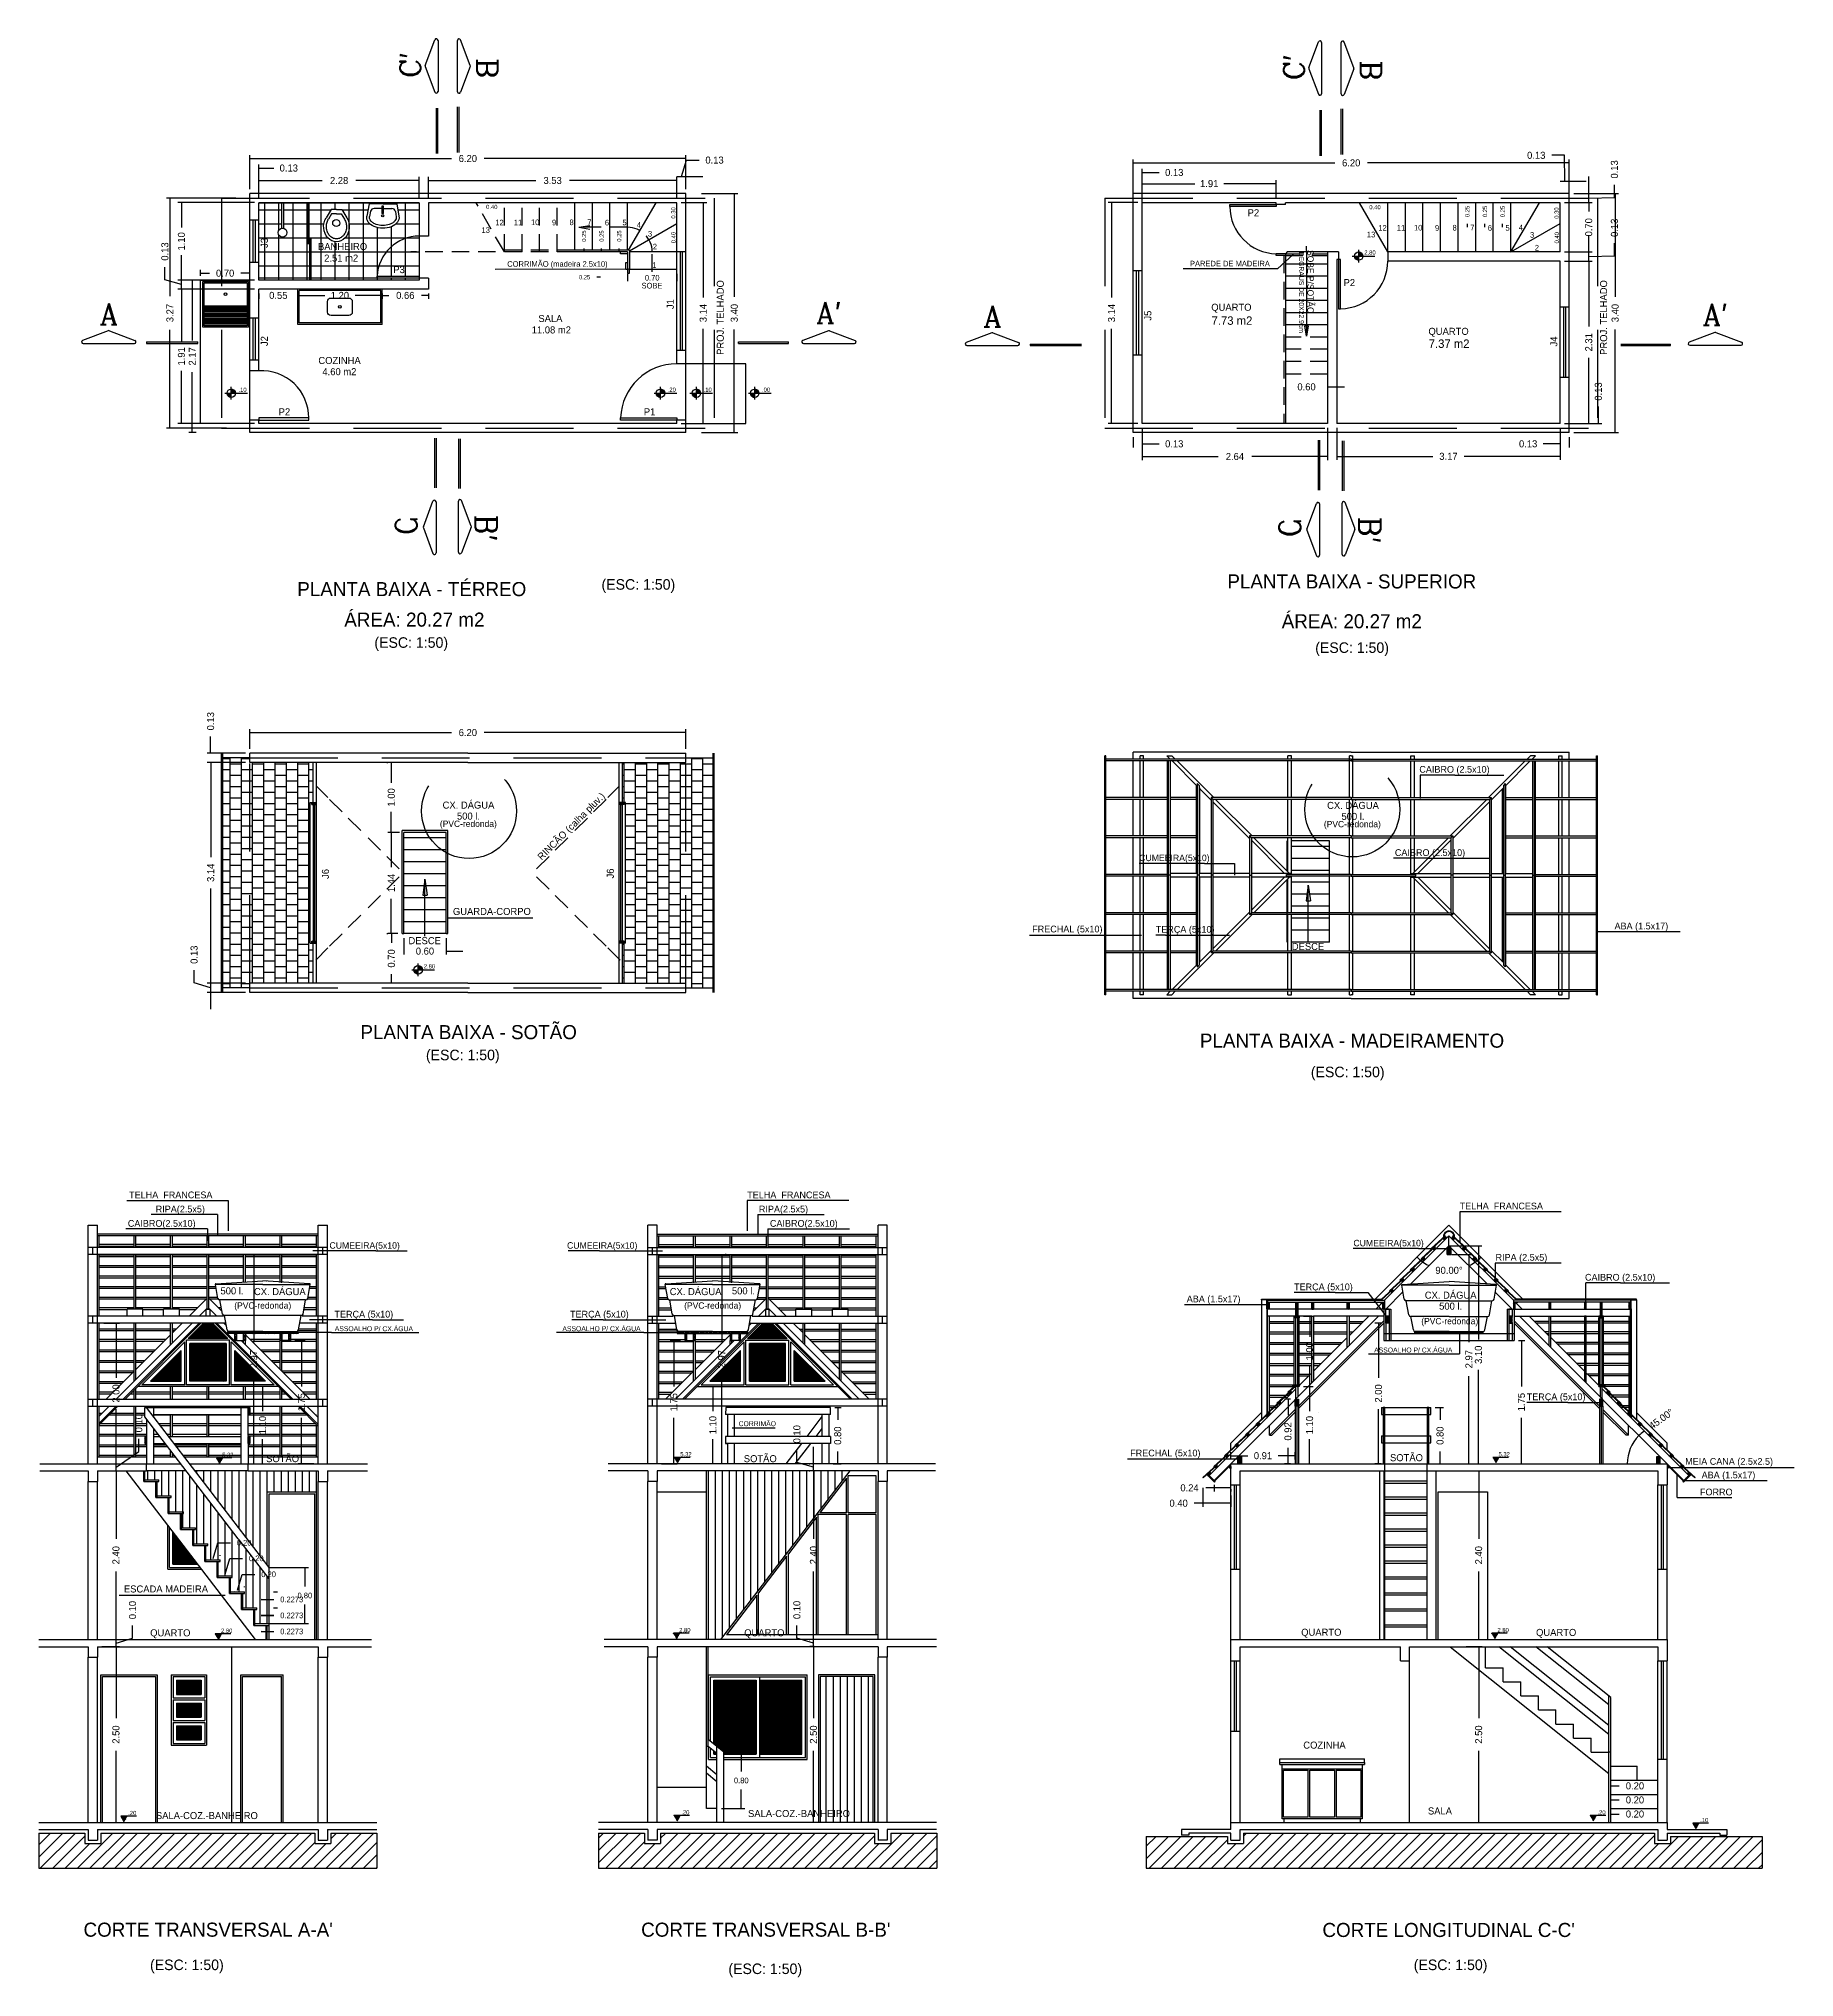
# Model space of a CAD drawing. Extents: x -74 to 202, y -59 to 73.
# Drawn here: x 3.14 to 28.09, y -9.85 to 17.71 of the extents above; entities that cross this region are included whole.
import ezdxf
from ezdxf.enums import TextEntityAlignment as Align

# ---------------------------------------------------------------- set-up
doc = ezdxf.new("R2010")
doc.units = 0
doc.linetypes.add('DASHED2', pattern=[0.375, 0.25, -0.125])
doc.layers.get('0').update_dxf_attribs({"linetype": 'CONTINUOUS'})
doc.layers.get('DEFPOINTS').update_dxf_attribs({"linetype": 'CONTINUOUS'})
for name, color, linetype in [('CONCRETO', 5, 'CONTINUOUS'), ('DIM', 244, 'CONTINUOUS'), ('EQUIPAMENTOS', 1, 'CONTINUOUS'), ('JANELA', 5, 'CONTINUOUS'), ('PAREDE', 7, 'CONTINUOUS'), ('PAREDECORTE', 3, 'CONTINUOUS'), ('PISO', 30, 'CONTINUOUS'), ('PORTA', 1, 'CONTINUOUS'), ('TELHADO', 20, 'CONTINUOUS'), ('TERRENOEMCORTE', 244, 'CONTINUOUS'), ('TEXTO', 1, 'CONTINUOUS'), ('TEXTO2', 244, 'CONTINUOUS'), ('VIDROIN', 141, 'CONTINUOUS'), ('VISTAL', 30, 'CONTINUOUS'), ('VISTAP', 244, 'CONTINUOUS')]:
    doc.layers.add(name, color=color, linetype=linetype)
doc.styles.add('ROMANC', font='ROMANC.SHX', dxfattribs={"width": 0.8, "height": 0.04})
doc.dimstyles.get("Standard").update_dxf_attribs({"dimscale": 0, "dimtxt": 0.1, "dimasz": 0.12, "dimexe": 0.05, "dimexo": 0.0625, "dimgap": 0.09, "dimtad": 0, "dimzin": 0, "dimtxsty": 'STANDARD', "dimblk1": 'NONE', "dimblk2": 'NONE', "dimsah": 1, "dimcen": 0.09, "dimclrd": 244, "dimclre": 244, "dimclrt": 244, "dimazin": 3, "dimtfac": 1, "dimtdec": 4, "dimtofl": 0, "dimtmove": 0, "dimatfit": 3, "dimtolj": 1, "dimtzin": 0})

msp = doc.modelspace()

# ---------------------------------------------------------------- texts
at = {"layer": 'DIM', "linetype": 'CONTINUOUS'}
for s, height, p in [('PAREDE DE MADEIRA', 0.08, (20.07219, 14.51638)), ('7.73 m2', 0.12, (20.10088, 13.70627)), ('7.37 m2', 0.12, (23.18762, 13.37796)), ('CX. DÁGUA', 0.1, (9.2496, 6.82989)), ('500 l.', 0.1, (9.2496, 6.66322)), ('(PVC-redonda)', 0.09, (9.24782, 6.54105)), ('GUARDA-CORPO', 0.1, (9.58224, 5.30536)), ('500 l.', 0.1, (5.88863, -0.08768)), ('(PVC-redonda)', 0.09, (6.32576, -0.30873)), ('CX. DÁGUA', 0.1, (6.56823, -0.08736)), ('CX. DÁGUA', 0.1, (12.47787, -0.08736)), ('(PVC-redonda)', 0.09, (12.72034, -0.30873)), ('500 l.', 0.1, (13.15747, -0.08768)), ('CX. DÁGUA', 0.1, (23.20933, -0.13789)), ('500 l.', 0.1, (23.20933, -0.30455)), ('(PVC-redonda)', 0.09, (23.19651, -0.53097))]:
    msp.add_text(s, height=height, dxfattribs=at).set_placement(p, align=Align.MIDDLE)
msp.add_text('RINCÃO (calha pluv.)', height=0.1, rotation=45, dxfattribs=at).set_placement((10.71073, 6.51491), align=Align.MIDDLE)
at = {"layer": 'TEXTO', "color": 3, "linetype": 'CONTINUOUS', "style": 'ROMANC'}
for s, rotation, p in [("C'", 90, (8.57429, 17.15656)), ("C'", 90, (21.13293, 17.1258)), ("B'", 270, (9.35135, 10.94685)), ("B'", 270, (21.90999, 10.91609))]:
    msp.add_text(s, height=0.3, rotation=rotation, dxfattribs=at).set_placement(p)
at = {"layer": 'TEXTO', "color": 3, "linetype": 'CONTINUOUS', "style": 'ROMANC', "text_generation_flag": 2}
for s, rotation, p in [('B', 90, (9.66902, 17.43748)), ('B', 90, (22.22767, 17.40672)), ('C', 270, (8.21447, 10.65315)), ('C', 270, (20.77312, 10.62239))]:
    msp.add_text(s, height=0.3, rotation=rotation, dxfattribs=at).set_placement(p)
at = {"layer": 'TEXTO', "color": 1, "linetype": 'CONTINUOUS'}
for s, height, p in [('BANHEIRO', 0.1, (7.46028, 14.75944)), ('SOBE', 0.08, (11.858, 14.20308)), ('SALA', 0.1, (10.41421, 13.73605)), ('QUARTO', 0.1, (20.093, 13.88302)), ('QUARTO', 0.1, (23.17974, 13.54052)), ('COZINHA', 0.1, (7.41714, 13.13927)), ('PLANTA BAIXA - TÉRREO ', 0.2, (8.48078, 9.9134)), ('(ESC: 1:50)', 0.15, (11.66433, 9.9364)), ('PLANTA BAIXA - SUPERIOR', 0.2, (21.80432, 9.99762)), ('ÁREA: 20.27 m2', 0.2, (8.48078, 9.47921)), ('ÁREA: 20.27 m2', 0.2, (21.80432, 9.45613)), ('(ESC: 1:50)', 0.15, (8.43612, 9.11018)), ('(ESC: 1:50)', 0.15, (21.80859, 9.03766)), ('DESCE', 0.1, (8.62738, 4.8899)), ('PLANTA BAIXA - SOTÃO', 0.2, (9.25218, 3.61566)), ('(ESC: 1:50)', 0.15, (9.16893, 3.2464)), ('PLANTA BAIXA - MADEIRAMENTO', 0.2, (21.8076, 3.46832)), ('(ESC: 1:50)', 0.15, (21.74622, 3.00455)), ('SOTÃO', 0.1, (6.60778, -2.46165)), ('SOTÃO', 0.1, (13.39672, -2.46233)), ('SOTÃO', 0.1, (22.58173, -2.44793)), ('QUARTO', 0.1, (5.01182, -4.96417)), ('QUARTO', 0.1, (13.45471, -4.96417)), ('QUARTO', 0.1, (21.37131, -4.95613)), ('QUARTO', 0.1, (24.70914, -4.95855)), ('COZINHA', 0.1, (21.41567, -6.54772)), ('SALA', 0.1, (23.05765, -7.48426)), ('SALA-COZ.-BANHEIRO', 0.1, (5.53149, -7.54971)), ('SALA-COZ.-BANHEIRO', 0.1, (13.94758, -7.52067)), ("CORTE TRANSVERSAL A-A'", 0.2, (5.54997, -9.17207)), ("CORTE TRANSVERSAL B-B'", 0.2, (13.47568, -9.17207)), ("CORTE LONGITUDINAL C-C'", 0.2, (23.18084, -9.17607)), ('(ESC: 1:50)', 0.15, (5.24741, -9.69045)), ('(ESC: 1:50)', 0.15, (13.46773, -9.74668)), ('(ESC: 1:50)', 0.15, (23.20824, -9.69045))]:
    msp.add_text(s, height=height, dxfattribs=at).set_placement(p, align=Align.MIDDLE)
msp.add_text('SOBE P/SOTÃO', height=0.09, rotation=270, dxfattribs=at).set_placement((21.22959, 14.25741), align=Align.MIDDLE)
at = {"layer": 'TEXTO', "color": 244, "linetype": 'CONTINUOUS'}
for s, height, p in [('CORRIMÃO (madeira 2.5x10)', 0.08, (10.51406, 14.51042)), ('CORRIMÃO', 0.07, (13.35506, -1.96888))]:
    msp.add_text(s, height=height, dxfattribs=at).set_placement(p, align=Align.MIDDLE)
at = {"layer": 'TEXTO', "color": 3, "linetype": 'CONTINUOUS', "style": 'ROMANC'}
for s, p in [('A', (4.00821, 13.64837)), ("A'", (14.19295, 13.6694)), ('A', (16.56686, 13.61761)), ("A'", (26.79196, 13.64304))]:
    msp.add_text(s, height=0.3, dxfattribs=at).set_placement(p)
at = {"layer": 'TEXTO2', "linetype": 'CONTINUOUS'}
for s, height, p in [('P2', 0.1, (20.40606, 15.24012)), ('13', 0.08, (9.49456, 14.99279)), ('12', 0.08, (9.6906, 15.10096)), ('11', 0.08, (9.95454, 15.10198)), ('10', 0.08, (10.19751, 15.10379)), ('9', 0.08, (10.46643, 15.10066)), ('8', 0.08, (10.71545, 15.10336)), ('7', 0.08, (10.96862, 15.10684)), ('6', 0.08, (11.21792, 15.09957)), ('5', 0.08, (11.46777, 15.10013)), ('4', 0.08, (11.6714, 15.06676)), ('3', 0.08, (11.8308, 14.94106)), ('13', 0.08, (22.07829, 14.92989)), ('12', 0.08, (22.24063, 15.02459)), ('11', 0.08, (22.50457, 15.02561)), ('10', 0.08, (22.74754, 15.02742)), ('9', 0.08, (23.01646, 15.0243)), ('8', 0.08, (23.26548, 15.02699)), ('7', 0.08, (23.51865, 15.03048)), ('6', 0.08, (23.76795, 15.02321)), ('5', 0.08, (24.0178, 15.02376)), ('4', 0.08, (24.20795, 15.03079)), ('3', 0.08, (24.36735, 14.92529)), ('2.51 m2', 0.1, (7.44053, 14.59502)), ('2', 0.08, (11.89927, 14.759)), ('2.80', 0.06, (22.06265, 14.67387)), ('2', 0.08, (24.43582, 14.74322)), ('P3', 0.1, (8.26302, 14.43111)), ('1', 0.08, (11.89184, 14.49553)), ('P2', 0.1, (21.76932, 14.24715)), ('11.08 m2', 0.1, (10.42752, 13.57378)), ('4.60 m2', 0.1, (7.41503, 12.97994)), ('.10', 0.06, (6.0387, 12.72326)), ('.20', 0.06, (12.13943, 12.72326)), ('.10', 0.06, (12.64935, 12.72326)), ('.00', 0.06, (13.47875, 12.72326)), ('P2', 0.1, (6.63388, 12.40994)), ('P1', 0.1, (11.82396, 12.40994)), ('2.80', 0.06, (8.6946, 4.52467)), ('5.32', 0.06, (5.82904, -2.42097)), ('5.32', 0.06, (12.34056, -2.41185)), ('5.32', 0.06, (23.97084, -2.41185)), ('2.80', 0.06, (5.8135, -4.92153)), ('2.80', 0.06, (12.32502, -4.9124)), ('2.80', 0.06, (23.9553, -4.9124)), ('.20', 0.06, (4.47167, -7.51269)), ('.20', 0.06, (12.33239, -7.50356)), ('.20', 0.06, (25.35404, -7.50356)), ('.10', 0.06, (26.81416, -7.61266))]:
    msp.add_text(s, height=height, dxfattribs=at).set_placement(p, align=Align.MIDDLE)
for s, p in [('J3', (6.34808, 14.81086)), ('J1', (12.11833, 13.94014)), ('J5', (18.90672, 13.77659)), ('J2', (6.34808, 13.41495)), ('J4', (24.67697, 13.40876)), ('J6', (7.21599, 5.83859)), ('J6', (11.26548, 5.84473))]:
    msp.add_text(s, height=0.1, rotation=90, dxfattribs=at).set_placement(p, align=Align.MIDDLE)
at = {"layer": 'TEXTO2', "color": 244, "linetype": 'CONTINUOUS'}
msp.add_text('DEGRAUS DE 20X22.9cm', height=0.07, rotation=270, dxfattribs=at).set_placement((21.08932, 14.10797), align=Align.MIDDLE)
at = {"layer": 'TEXTO2', "linetype": 'DASHED2'}
for p in [(12.87847, 13.21883), (25.43311, 13.21883)]:
    msp.add_text('PROJ. TELHADO', height=0.1, rotation=90, dxfattribs=at).set_placement(p)
at = {"layer": 'TEXTO2', "color": 244, "linetype": 'CONTINUOUS'}
for s, height, p in [('CAIBRO (2.5x10)', 0.096, (22.76444, 7.27777)), ('CUMEEIRA(5x10)', 0.09216, (18.78289, 6.02094)), ('CAIBRO (2.5x10)', 0.096, (22.41644, 6.09409)), ('FRECHAL (5x10)', 0.096, (17.26191, 5.00709)), ('TERÇA (5x10)', 0.096, (19.01816, 5.00294)), ('ABA (1.5x17)', 0.096, (25.53833, 5.04968)), ('TELHA  FRANCESA', 0.096, (4.42651, 1.22707)), ('RIPA(2.5x5)', 0.096, (4.80446, 1.02534)), ('TELHA  FRANCESA', 0.096, (13.21159, 1.22707)), ('RIPA(2.5x5)', 0.096, (13.37764, 1.02534)), ('TELHA  FRANCESA', 0.096, (23.33721, 1.06935)), ('CAIBRO(2.5x10)', 0.096, (4.40782, 0.82184)), ('CAIBRO(2.5x10)', 0.096, (13.53428, 0.82184)), ('CUMEEIRA(5x10)', 0.09216, (7.2741, 0.51037)), ('CUMEEIRA(5x10)', 0.09216, (10.65072, 0.51037)), ('CUMEEIRA(5x10)', 0.09216, (21.82747, 0.54399)), ('RIPA (2.5x5)', 0.096, (23.84773, 0.33872)), ('TERÇA (5x10)', 0.096, (20.98383, -0.08036)), ('CAIBRO (2.5x10)', 0.096, (25.11876, 0.05606)), ('ABA (1.5x17)', 0.096, (19.4585, -0.2523)), ('TERÇA (5x10)', 0.096, (7.34512, -0.46863)), ('TERÇA (5x10)', 0.096, (10.69298, -0.46863)), ('TERÇA (5x10)', 0.096, (24.29073, -1.64368)), ('FRECHAL (5x10)', 0.096, (18.65465, -2.4429)), ('MEIA CANA (2.5x2.5)', 0.096, (26.54254, -2.56215)), ('ABA (1.5x17)', 0.096, (26.77624, -2.75563)), ('FORRO', 0.096, (26.75313, -2.99775))]:
    msp.add_text(s, height=height, dxfattribs=at).set_placement(p)
for s, height, p in [('CX. DÁGUA', 0.1, (21.82127, 6.82534)), ('500 l.', 0.1, (21.82127, 6.65867)), ('(PVC-redonda)', 0.09, (21.8123, 6.53602)), ('DESCE', 0.1, (21.18203, 4.80724)), ('ASSOALHO P/ CX.ÁGUA', 0.07, (7.90547, -0.61864)), ('ASSOALHO P/ CX.ÁGUA', 0.07, (11.14063, -0.61864)), ('ASSOALHO P/ CX.ÁGUA', 0.07, (22.67837, -0.92167)), ('ESCADA MADEIRA', 0.1, (4.95053, -4.32779))]:
    msp.add_text(s, height=height, dxfattribs=at).set_placement(p, align=Align.MIDDLE)

# ---------------------------------------------------------------- blocks, each defined once
blk = doc.blocks.new('*D0')
at = {"color": 244, "linetype": 'BYBLOCK'}
for p, q in [((6.141, 15.575), (6.141, 16.06)), ((6.141, 16.01), (9.009, 16.01)), ((12.341, 16.01), (9.473, 16.01)), ((12.341, 15.575), (12.341, 16.06))]:
    blk.add_line(p, q, dxfattribs=at)
at = {"layer": 'DEFPOINTS', "color": 0, "linetype": 'BYBLOCK'}
for p in [(12.341, 16.01), (6.141, 15.513), (12.341, 15.513)]:
    blk.add_point(p, dxfattribs=at)
at = {"color": 244, "linetype": 'BYBLOCK', "insert": (9.241, 16.01), "char_height": 0.1, "attachment_point": 5}
blk.add_mtext('\\A1;6.20', dxfattribs=at)
blk = doc.blocks.new('_NONE')
blk = doc.blocks.new('*D5')
at = {"color": 244, "linetype": 'BYBLOCK'}
for p, q in [((5.942, 15.448), (4.957, 15.448)), ((5.007, 15.448), (5.007, 14.053)), ((5.007, 12.178), (5.007, 13.573)), ((5.812, 12.178), (4.957, 12.178))]:
    blk.add_line(p, q, dxfattribs=at)
at = {"layer": 'DEFPOINTS', "color": 0, "linetype": 'BYBLOCK'}
for p in [(5.007, 15.448), (6.004, 15.448), (5.874, 12.178)]:
    blk.add_point(p, dxfattribs=at)
at = {"color": 244, "linetype": 'BYBLOCK', "insert": (5.007, 13.813), "char_height": 0.1, "attachment_point": 5, "rotation": 90}
blk.add_mtext('\\A1;3.27', dxfattribs=at)
blk = doc.blocks.new('*D1')
at = {"color": 244, "linetype": 'BYBLOCK'}
for p, q in [((6.141, 15.575), (6.141, 15.925)), ((6.141, 15.875), (6.141, 15.875)), ((6.271, 15.445), (6.271, 15.925)), ((6.271, 15.875), (6.481, 15.875))]:
    blk.add_line(p, q, dxfattribs=at)
at = {"layer": 'DEFPOINTS', "color": 0, "linetype": 'BYBLOCK'}
for p in [(6.271, 15.875), (6.141, 15.513), (6.271, 15.383)]:
    blk.add_point(p, dxfattribs=at)
at = {"color": 244, "linetype": 'BYBLOCK', "insert": (6.696, 15.875), "char_height": 0.1, "attachment_point": 5}
blk.add_mtext('\\A1;0.13', dxfattribs=at)
blk = doc.blocks.new('*D4')
at = {"color": 244, "linetype": 'BYBLOCK'}
for p, q in [((12.274, 15.383), (12.636, 15.383)), ((12.586, 15.383), (12.586, 14.036)), ((12.586, 12.243), (12.586, 13.59)), ((12.274, 12.243), (12.636, 12.243))]:
    blk.add_line(p, q, dxfattribs=at)
at = {"layer": 'DEFPOINTS', "color": 0, "linetype": 'BYBLOCK'}
for p in [(12.211, 15.383), (12.211, 12.243), (12.586, 12.243)]:
    blk.add_point(p, dxfattribs=at)
at = {"color": 244, "linetype": 'BYBLOCK', "insert": (12.586, 13.813), "char_height": 0.1, "attachment_point": 5, "rotation": 90}
blk.add_mtext('\\A1;3.14', dxfattribs=at)
blk = doc.blocks.new('*D3')
at = {"color": 244, "linetype": 'BYBLOCK'}
for p, q in [((12.562, 15.513), (13.078, 15.513)), ((13.028, 15.513), (13.028, 14.045)), ((13.028, 12.113), (13.028, 13.581)), ((12.562, 12.113), (13.078, 12.113))]:
    blk.add_line(p, q, dxfattribs=at)
at = {"layer": 'DEFPOINTS', "color": 0, "linetype": 'BYBLOCK'}
for p in [(12.5, 15.513), (12.5, 12.113), (13.028, 12.113)]:
    blk.add_point(p, dxfattribs=at)
at = {"color": 244, "linetype": 'BYBLOCK', "insert": (13.028, 13.813), "char_height": 0.1, "attachment_point": 5, "rotation": 90}
blk.add_mtext('\\A1;3.40', dxfattribs=at)
blk = doc.blocks.new('*D2')
at = {"color": 244, "linetype": 'BYBLOCK'}
for p, q in [((12.276, 15.753), (12.347, 15.988)), ((12.347, 15.988), (12.527, 15.988)), ((12.211, 15.753), (12.211, 15.753)), ((12.211, 15.753), (12.341, 15.753)), ((12.341, 15.575), (12.341, 15.803)), ((12.341, 15.753), (12.581, 15.753))]:
    blk.add_line(p, q, dxfattribs=at)
at = {"layer": 'DEFPOINTS', "color": 0, "linetype": 'BYBLOCK'}
for p in [(12.341, 15.753), (12.341, 15.513), (12.211, 15.383)]:
    blk.add_point(p, dxfattribs=at)
at = {"color": 244, "linetype": 'BYBLOCK', "insert": (12.617, 15.988), "char_height": 0.1, "attachment_point": 4}
blk.add_mtext('\\A1;0.13', dxfattribs=at)
blk = doc.blocks.new('*D11')
at = {"color": 244, "linetype": 'BYBLOCK'}
for p, q in [((24.828, 14.553), (25.222, 14.553)), ((25.172, 14.553), (25.172, 13.621)), ((25.172, 12.243), (25.172, 13.175))]:
    blk.add_line(p, q, dxfattribs=at)
at = {"layer": 'DEFPOINTS', "color": 0, "linetype": 'BYBLOCK'}
for p in [(24.766, 14.553), (25.172, 14.553), (24.766, 12.243)]:
    blk.add_point(p, dxfattribs=at)
at = {"color": 244, "linetype": 'BYBLOCK', "insert": (25.172, 13.398), "char_height": 0.1, "attachment_point": 5, "rotation": 90}
blk.add_mtext('\\A1;2.31', dxfattribs=at)
blk = doc.blocks.new('*D10')
at = {"color": 244, "linetype": 'BYBLOCK'}
for p, q in [((18.763, 15.383), (18.34, 15.383)), ((18.39, 15.383), (18.39, 14.036)), ((18.39, 12.243), (18.39, 13.59)), ((18.763, 12.243), (18.34, 12.243))]:
    blk.add_line(p, q, dxfattribs=at)
at = {"layer": 'DEFPOINTS', "color": 0, "linetype": 'BYBLOCK'}
for p in [(18.39, 15.383), (18.826, 15.383), (18.826, 12.243)]:
    blk.add_point(p, dxfattribs=at)
at = {"color": 244, "linetype": 'BYBLOCK', "insert": (18.39, 13.813), "char_height": 0.1, "attachment_point": 5, "rotation": 90}
blk.add_mtext('\\A1;3.14', dxfattribs=at)
blk = doc.blocks.new('*D7')
at = {"color": 244, "linetype": 'BYBLOCK'}
for p, q in [((25.08, 15.513), (25.597, 15.513)), ((25.547, 15.513), (25.547, 14.045)), ((25.547, 12.113), (25.547, 13.581)), ((25.08, 12.113), (25.597, 12.113))]:
    blk.add_line(p, q, dxfattribs=at)
at = {"layer": 'DEFPOINTS', "color": 0, "linetype": 'BYBLOCK'}
for p in [(25.018, 15.513), (25.018, 12.113), (25.547, 12.113)]:
    blk.add_point(p, dxfattribs=at)
at = {"color": 244, "linetype": 'BYBLOCK', "insert": (25.547, 13.813), "char_height": 0.1, "attachment_point": 5, "rotation": 90}
blk.add_mtext('\\A1;3.40', dxfattribs=at)
blk = doc.blocks.new('*D12')
at = {"color": 244, "linetype": 'BYBLOCK'}
for p, q in [((25.309, 12.243), (25.309, 12.483)), ((24.828, 12.243), (25.359, 12.243)), ((24.958, 12.113), (25.359, 12.113)), ((25.309, 12.113), (25.309, 12.113))]:
    blk.add_line(p, q, dxfattribs=at)
at = {"layer": 'DEFPOINTS', "color": 0, "linetype": 'BYBLOCK'}
for p in [(24.766, 12.243), (25.309, 12.243), (24.896, 12.113)]:
    blk.add_point(p, dxfattribs=at)
at = {"color": 244, "linetype": 'BYBLOCK', "insert": (25.309, 12.698), "char_height": 0.1, "attachment_point": 5, "rotation": 90}
blk.add_mtext('\\A1;0.13', dxfattribs=at)
blk = doc.blocks.new('*D15')
at = {"color": 244, "linetype": 'BYBLOCK'}
for p, q in [((18.696, 15.513), (18.696, 15.998)), ((24.896, 15.513), (24.896, 15.998)), ((18.696, 15.948), (21.564, 15.948)), ((24.896, 15.948), (22.027, 15.948))]:
    blk.add_line(p, q, dxfattribs=at)
at = {"layer": 'DEFPOINTS', "color": 0, "linetype": 'BYBLOCK'}
for p in [(24.896, 15.948), (18.696, 15.45), (24.896, 15.45)]:
    blk.add_point(p, dxfattribs=at)
at = {"color": 244, "linetype": 'BYBLOCK', "insert": (21.796, 15.948), "char_height": 0.1, "attachment_point": 5}
blk.add_mtext('\\A1;6.20', dxfattribs=at)
blk = doc.blocks.new('*D9')
at = {"color": 244, "linetype": 'BYBLOCK'}
for p, q in [((18.696, 15.513), (18.696, 15.862)), ((18.696, 15.812), (18.696, 15.812)), ((18.826, 15.383), (18.826, 15.862)), ((18.826, 15.812), (19.066, 15.812))]:
    blk.add_line(p, q, dxfattribs=at)
at = {"layer": 'DEFPOINTS', "color": 0, "linetype": 'BYBLOCK'}
for p in [(18.826, 15.812), (18.696, 15.45), (18.826, 15.32)]:
    blk.add_point(p, dxfattribs=at)
at = {"color": 244, "linetype": 'BYBLOCK', "insert": (19.281, 15.812), "char_height": 0.1, "attachment_point": 5}
blk.add_mtext('\\A1;0.13', dxfattribs=at)
blk = doc.blocks.new('*D8')
at = {"color": 244, "linetype": 'BYBLOCK'}
for p, q in [((24.826, 16.056), (24.646, 16.056)), ((24.831, 15.691), (24.826, 16.056)), ((24.896, 15.513), (24.896, 15.741)), ((24.766, 15.691), (24.766, 15.691)), ((24.766, 15.691), (24.896, 15.691)), ((24.896, 15.691), (25.136, 15.691))]:
    blk.add_line(p, q, dxfattribs=at)
at = {"layer": 'DEFPOINTS', "color": 0, "linetype": 'BYBLOCK'}
for p in [(24.896, 15.691), (24.896, 15.45), (24.766, 15.32)]:
    blk.add_point(p, dxfattribs=at)
at = {"color": 244, "linetype": 'BYBLOCK', "insert": (24.556, 16.056), "char_height": 0.1, "attachment_point": 6}
blk.add_mtext('\\A1;0.13', dxfattribs=at)
blk = doc.blocks.new('*D6')
at = {"color": 244, "linetype": 'BYBLOCK'}
for p, q in [((25.172, 15.513), (25.172, 15.753)), ((24.958, 15.513), (25.222, 15.513)), ((25.172, 15.383), (25.172, 15.513)), ((25.172, 15.448), (25.537, 15.456)), ((25.537, 15.456), (25.537, 15.636)), ((25.172, 15.383), (25.172, 15.383))]:
    blk.add_line(p, q, dxfattribs=at)
at = {"layer": 'DEFPOINTS', "color": 0, "linetype": 'BYBLOCK'}
for p in [(24.896, 15.513), (25.172, 15.513), (24.766, 15.383)]:
    blk.add_point(p, dxfattribs=at)
at = {"color": 244, "linetype": 'BYBLOCK', "insert": (25.537, 15.726), "char_height": 0.1, "attachment_point": 4, "rotation": 90}
blk.add_mtext('\\A1;0.13', dxfattribs=at)
blk = doc.blocks.new('*D14')
at = {"color": 244, "linetype": 'BYBLOCK'}
for p, q in [((25.172, 14.683), (25.172, 14.923)), ((24.828, 14.683), (25.222, 14.683)), ((25.172, 14.553), (25.172, 14.683)), ((25.172, 14.618), (25.537, 14.626)), ((25.537, 14.626), (25.537, 14.806)), ((25.172, 14.553), (25.172, 14.553))]:
    blk.add_line(p, q, dxfattribs=at)
at = {"layer": 'DEFPOINTS', "color": 0, "linetype": 'BYBLOCK'}
for p in [(24.766, 14.683), (25.172, 14.683), (24.766, 14.553)]:
    blk.add_point(p, dxfattribs=at)
at = {"color": 244, "linetype": 'BYBLOCK', "insert": (25.537, 14.896), "char_height": 0.1, "attachment_point": 4, "rotation": 90}
blk.add_mtext('\\A1;0.13', dxfattribs=at)
blk = doc.blocks.new('*D13')
at = {"color": 244, "linetype": 'BYBLOCK'}
for p, q in [((24.828, 15.383), (25.222, 15.383)), ((25.172, 15.383), (25.172, 15.256)), ((25.172, 14.683), (25.172, 14.81))]:
    blk.add_line(p, q, dxfattribs=at)
at = {"layer": 'DEFPOINTS', "color": 0, "linetype": 'BYBLOCK'}
for p in [(24.766, 15.383), (25.172, 15.383), (24.766, 14.683)]:
    blk.add_point(p, dxfattribs=at)
at = {"color": 244, "linetype": 'BYBLOCK', "insert": (25.172, 15.033), "char_height": 0.1, "attachment_point": 5, "rotation": 90}
blk.add_mtext('\\A1;0.70', dxfattribs=at)
blk = doc.blocks.new('*D16')
at = {"color": 244, "linetype": 'BYBLOCK'}
for p, q in [((18.826, 12.18), (18.826, 11.904)), ((18.696, 12.05), (18.696, 11.904)), ((18.696, 11.954), (18.696, 11.954)), ((18.826, 11.954), (19.066, 11.954))]:
    blk.add_line(p, q, dxfattribs=at)
at = {"layer": 'DEFPOINTS', "color": 0, "linetype": 'BYBLOCK'}
for p in [(18.826, 12.243), (18.696, 12.113), (18.826, 11.954)]:
    blk.add_point(p, dxfattribs=at)
at = {"color": 244, "linetype": 'BYBLOCK', "insert": (19.281, 11.954), "char_height": 0.1, "attachment_point": 5}
blk.add_mtext('\\A1;0.13', dxfattribs=at)
blk = doc.blocks.new('*D17')
at = {"color": 244, "linetype": 'BYBLOCK'}
for p, q in [((24.766, 12.18), (24.766, 11.904)), ((24.766, 11.954), (24.526, 11.954)), ((24.896, 12.05), (24.896, 11.904)), ((24.896, 11.954), (24.896, 11.954))]:
    blk.add_line(p, q, dxfattribs=at)
at = {"layer": 'DEFPOINTS', "color": 0, "linetype": 'BYBLOCK'}
for p in [(24.766, 12.243), (24.766, 11.954), (24.896, 12.113)]:
    blk.add_point(p, dxfattribs=at)
at = {"color": 244, "linetype": 'BYBLOCK', "insert": (24.311, 11.954), "char_height": 0.1, "attachment_point": 5}
blk.add_mtext('\\A1;0.13', dxfattribs=at)
blk = doc.blocks.new('*X18')
at = {"color": 0, "linetype": 'CONTINUOUS'}
for p, q in [((16.919, 11.704), (16.924, 11.709)), ((16.919, 11.686), (16.931, 11.698)), ((16.919, 11.669), (16.931, 11.681)), ((16.919, 11.651), (16.931, 11.663)), ((16.919, 11.633), (16.931, 11.645)), ((16.919, 11.616), (16.931, 11.628)), ((16.919, 11.598), (16.931, 11.61)), ((16.928, 11.589), (16.931, 11.592))]:
    blk.add_line(p, q, dxfattribs=at)
blk = doc.blocks.new('*X19')
at = {"color": 0, "linetype": 'CONTINUOUS'}
for p, q in [((17.322, 10.268), (17.358, 10.305)), ((17.322, 10.286), (17.34, 10.305)), ((17.322, 10.303), (17.323, 10.305)), ((17.322, 10.25), (17.372, 10.3)), ((17.322, 10.233), (17.372, 10.283)), ((17.322, 10.215), (17.372, 10.265)), ((17.329, 10.205), (17.372, 10.247)), ((17.346, 10.205), (17.372, 10.23)), ((17.364, 10.205), (17.372, 10.212))]:
    blk.add_line(p, q, dxfattribs=at)
blk = doc.blocks.new('*X20')
at = {"color": 0, "linetype": 'CONTINUOUS'}
for p, q in [((18.61, 11.45), (18.644, 11.484)), ((18.61, 11.468), (18.626, 11.484)), ((18.61, 11.433), (18.66, 11.483)), ((18.61, 11.415), (18.66, 11.465)), ((18.61, 11.397), (18.66, 11.447)), ((18.615, 11.384), (18.66, 11.43)), ((18.632, 11.384), (18.66, 11.412)), ((18.65, 11.384), (18.66, 11.394))]:
    blk.add_line(p, q, dxfattribs=at)
blk = doc.blocks.new('*X21')
at = {"color": 0, "linetype": 'CONTINUOUS'}
for p, q in [((17.312, 11.46), (17.336, 11.484)), ((17.312, 11.478), (17.318, 11.484)), ((17.328, 11.459), (17.353, 11.484)), ((17.346, 11.459), (17.371, 11.484)), ((17.364, 11.459), (17.382, 11.477)), ((17.381, 11.459), (17.382, 11.459))]:
    blk.add_line(p, q, dxfattribs=at)
blk = doc.blocks.new('*X23')
at = {"color": 0, "linetype": 'CONTINUOUS'}
for p, q in [((17.291, 10.485), (17.315, 10.509)), ((17.308, 10.484), (17.333, 10.509)), ((17.326, 10.484), (17.351, 10.509)), ((17.343, 10.484), (17.368, 10.509)), ((17.361, 10.484), (17.382, 10.505)), ((17.379, 10.484), (17.382, 10.487))]:
    blk.add_line(p, q, dxfattribs=at)
blk = doc.blocks.new('*X25')
at = {"color": 0, "linetype": 'CONTINUOUS'}
for p, q in [((29.093, 10.16), (29.117, 10.184)), ((29.093, 10.178), (29.1, 10.184)), ((29.093, 10.143), (29.118, 10.167)), ((29.093, 10.125), (29.118, 10.15)), ((29.093, 10.107), (29.118, 10.132)), ((29.093, 10.09), (29.118, 10.115)), ((29.106, 10.084), (29.118, 10.097)), ((29.093, 9.772), (29.097, 9.775)), ((29.093, 9.754), (29.115, 9.775)), ((29.093, 9.736), (29.118, 9.761)), ((29.093, 9.719), (29.118, 9.744)), ((29.094, 9.701), (29.118, 9.726)), ((29.094, 9.683), (29.118, 9.708)), ((29.103, 9.675), (29.119, 9.691))]:
    blk.add_line(p, q, dxfattribs=at)
blk = doc.blocks.new('*X26')
at = {"color": 0, "linetype": 'CONTINUOUS'}
for p, q in [((16.931, 11.663), (16.952, 11.684)), ((16.931, 11.681), (16.935, 11.684)), ((16.931, 11.645), (16.956, 11.67)), ((16.931, 11.628), (16.956, 11.653)), ((16.931, 11.61), (16.956, 11.635)), ((16.931, 11.592), (16.956, 11.617)), ((16.941, 11.584), (16.956, 11.6))]:
    blk.add_line(p, q, dxfattribs=at)
blk = doc.blocks.new('*X27')
at = {"color": 0, "linetype": 'CONTINUOUS'}
for p, q in [((16.087, 9.232), (16.087, 9.239)), ((16.1, 9.22), (16.1, 9.251)), ((16.113, 9.229), (16.113, 9.257)), ((16.125, 9.241), (16.125, 9.245))]:
    blk.add_line(p, q, dxfattribs=at)
blk = doc.blocks.new('*X28')
at = {"color": 0, "linetype": 'CONTINUOUS'}
for p, q in [((16.5, 9.621), (16.5, 9.651)), ((16.512, 9.629), (16.512, 9.658)), ((16.337, 9.483), (16.337, 9.489)), ((16.35, 9.471), (16.35, 9.501)), ((16.363, 9.479), (16.363, 9.508)), ((16.375, 9.491), (16.375, 9.496)), ((16.488, 9.633), (16.488, 9.639)), ((16.525, 9.641), (16.525, 9.646)), ((16.075, 9.224), (16.075, 9.226)), ((16.087, 9.211), (16.087, 9.232)), ((16.1, 9.199), (16.1, 9.22)), ((16.113, 9.187), (16.113, 9.208)), ((16.125, 9.175), (16.125, 9.196)), ((16.137, 9.163), (16.137, 9.184)), ((16.15, 9.15), (16.15, 9.171)), ((16.163, 9.138), (16.163, 9.159)), ((16.175, 9.126), (16.175, 9.147)), ((16.188, 9.333), (16.188, 9.339)), ((16.188, 9.134), (16.188, 9.135)), ((16.2, 9.321), (16.2, 9.351)), ((16.212, 9.329), (16.212, 9.358)), ((16.225, 9.341), (16.225, 9.346))]:
    blk.add_line(p, q, dxfattribs=at)
blk = doc.blocks.new('*X29')
at = {"color": 0, "linetype": 'CONTINUOUS'}
for p, q in [((19.288, 12.43), (19.288, 12.439)), ((19.3, 12.418), (19.3, 12.451)), ((19.312, 12.429), (19.312, 12.455)), ((19.325, 12.441), (19.325, 12.443)), ((19.438, 12.58), (19.438, 12.589)), ((19.45, 12.568), (19.45, 12.601)), ((19.462, 12.579), (19.462, 12.605)), ((19.475, 12.591), (19.475, 12.593)), ((19.55, 12.586), (19.55, 12.598)), ((19.562, 12.573), (19.562, 12.609)), ((19.575, 12.573), (19.575, 12.596)), ((19.7, 12.436), (19.7, 12.448)), ((19.712, 12.423), (19.712, 12.459)), ((19.725, 12.423), (19.725, 12.446)), ((18.988, 12.13), (18.988, 12.139)), ((19, 12.118), (19, 12.151)), ((19.012, 12.129), (19.012, 12.155)), ((19.025, 12.141), (19.025, 12.143)), ((19.137, 12.28), (19.137, 12.289)), ((19.15, 12.268), (19.15, 12.301)), ((19.163, 12.279), (19.163, 12.305)), ((19.175, 12.291), (19.175, 12.293)), ((19.85, 12.286), (19.85, 12.298)), ((19.863, 12.273), (19.863, 12.309)), ((19.875, 12.273), (19.875, 12.296)), ((20, 12.136), (20, 12.148)), ((20.012, 12.123), (20.012, 12.159)), ((20.025, 12.123), (20.025, 12.146)), ((18.712, 11.829), (18.712, 11.855)), ((18.837, 11.98), (18.837, 11.989)), ((18.85, 11.968), (18.85, 12.001)), ((18.863, 11.979), (18.863, 12.005)), ((18.875, 11.991), (18.875, 11.993)), ((20.15, 11.986), (20.15, 11.998)), ((20.163, 11.973), (20.163, 12.009)), ((20.175, 11.973), (20.175, 11.996)), ((20.312, 11.823), (20.312, 11.858)), ((18.688, 11.83), (18.688, 11.839)), ((18.7, 11.818), (18.7, 11.851)), ((18.725, 11.841), (18.725, 11.843)), ((20.3, 11.836), (20.3, 11.848)), ((20.325, 11.823), (20.325, 11.846))]:
    blk.add_line(p, q, dxfattribs=at)
blk = doc.blocks.new('*X31')
at = {"color": 0, "linetype": 'CONTINUOUS'}
for p, q in [((27.627, 9.755), (27.647, 9.775)), ((27.627, 9.773), (27.63, 9.775)), ((27.627, 9.737), (27.652, 9.762)), ((27.627, 9.72), (27.652, 9.745)), ((27.627, 9.702), (27.652, 9.727)), ((27.627, 9.684), (27.652, 9.709)), ((27.636, 9.675), (27.652, 9.691))]:
    blk.add_line(p, q, dxfattribs=at)
blk = doc.blocks.new('*X35')
at = {"color": 0, "linetype": 'CONTINUOUS'}
for p, q in [((36.238, 1.307), (36.264, 1.333)), ((36.238, 1.325), (36.247, 1.333)), ((36.252, 1.303), (36.282, 1.333)), ((36.27, 1.303), (36.3, 1.333)), ((36.287, 1.303), (36.308, 1.324)), ((36.305, 1.303), (36.308, 1.306))]:
    blk.add_line(p, q, dxfattribs=at)
blk = doc.blocks.new('*X37')
at = {"color": 0, "linetype": 'CONTINUOUS'}
for p, q in [((28.027, 8.405), (28.028, 8.406)), ((28.027, 8.387), (28.036, 8.396)), ((28.027, 8.369), (28.043, 8.386)), ((28.027, 8.352), (28.051, 8.376)), ((28.027, 8.334), (28.059, 8.366)), ((28.027, 8.316), (28.066, 8.356)), ((28.027, 8.299), (28.074, 8.346)), ((28.027, 8.281), (28.082, 8.336)), ((28.027, 8.263), (28.089, 8.326)), ((28.027, 8.246), (28.097, 8.316)), ((28.027, 8.228), (28.105, 8.306)), ((28.027, 8.21), (28.112, 8.296)), ((28.027, 8.193), (28.12, 8.286)), ((28.027, 8.175), (28.128, 8.276)), ((28.027, 8.157), (28.135, 8.266)), ((28.027, 8.14), (28.143, 8.256)), ((28.027, 8.122), (28.151, 8.246)), ((28.027, 8.104), (28.158, 8.236)), ((28.027, 8.087), (28.166, 8.226)), ((28.027, 8.069), (28.174, 8.216)), ((28.027, 8.051), (28.181, 8.206)), ((28.027, 8.034), (28.189, 8.196)), ((28.027, 8.016), (28.197, 8.186)), ((28.027, 7.998), (28.204, 8.176)), ((28.027, 7.981), (28.212, 8.166)), ((28.027, 7.963), (28.22, 8.156)), ((28.041, 7.959), (28.227, 8.146)), ((28.059, 7.959), (28.235, 8.136)), ((28.077, 7.959), (28.243, 8.126)), ((28.094, 7.959), (28.25, 8.116)), ((28.112, 7.959), (28.258, 8.106)), ((28.13, 7.959), (28.266, 8.096)), ((28.147, 7.959), (28.273, 8.086)), ((28.165, 7.959), (28.281, 8.075)), ((28.183, 7.959), (28.289, 8.065)), ((28.2, 7.959), (28.296, 8.055)), ((28.218, 7.959), (28.304, 8.045)), ((28.236, 7.959), (28.312, 8.035)), ((28.253, 7.959), (28.319, 8.025)), ((28.271, 7.959), (28.327, 8.015)), ((28.289, 7.959), (28.335, 8.005)), ((28.306, 7.959), (28.342, 7.995)), ((28.324, 7.959), (28.35, 7.985)), ((28.342, 7.959), (28.358, 7.975)), ((28.359, 7.959), (28.365, 7.965))]:
    blk.add_line(p, q, dxfattribs=at)
blk = doc.blocks.new('*X38')
at = {"color": 0, "linetype": 'CONTINUOUS'}
for p, q in [((28.077, 6.122), (28.265, 6.309)), ((28.077, 6.139), (28.247, 6.309)), ((28.077, 6.157), (28.23, 6.309)), ((28.077, 6.175), (28.212, 6.309)), ((28.077, 6.192), (28.194, 6.309)), ((28.077, 6.21), (28.177, 6.309)), ((28.077, 6.228), (28.159, 6.309)), ((28.077, 6.245), (28.141, 6.309)), ((28.077, 6.263), (28.124, 6.309)), ((28.077, 6.281), (28.106, 6.309)), ((28.077, 6.298), (28.088, 6.309)), ((28.079, 6.106), (28.283, 6.309)), ((28.097, 6.106), (28.3, 6.309)), ((28.115, 6.106), (28.318, 6.309)), ((28.132, 6.106), (28.336, 6.309)), ((28.15, 6.106), (28.353, 6.309)), ((28.168, 6.106), (28.371, 6.309)), ((28.185, 6.106), (28.389, 6.309)), ((28.203, 6.106), (28.407, 6.309)), ((28.221, 6.106), (28.424, 6.309)), ((28.239, 6.106), (28.427, 6.295)), ((28.256, 6.106), (28.427, 6.277)), ((28.274, 6.106), (28.427, 6.259)), ((28.292, 6.106), (28.427, 6.242)), ((28.309, 6.106), (28.427, 6.224)), ((28.327, 6.106), (28.427, 6.206)), ((28.345, 6.106), (28.427, 6.189)), ((28.362, 6.106), (28.427, 6.171)), ((28.38, 6.106), (28.427, 6.153)), ((28.398, 6.106), (28.427, 6.136)), ((28.415, 6.106), (28.427, 6.118)), ((28.077, 5.786), (28.273, 5.981)), ((28.077, 5.803), (28.255, 5.981)), ((28.077, 5.821), (28.237, 5.981)), ((28.077, 5.839), (28.22, 5.981)), ((28.077, 5.856), (28.202, 5.981)), ((28.077, 5.874), (28.184, 5.981)), ((28.077, 5.892), (28.167, 5.981)), ((28.077, 5.909), (28.149, 5.981)), ((28.077, 5.927), (28.131, 5.981)), ((28.077, 5.945), (28.114, 5.981)), ((28.077, 5.962), (28.096, 5.981)), ((28.077, 5.98), (28.078, 5.981)), ((28.092, 5.783), (28.29, 5.981)), ((28.11, 5.783), (28.308, 5.981)), ((28.127, 5.783), (28.326, 5.981)), ((28.145, 5.783), (28.343, 5.981)), ((28.163, 5.783), (28.361, 5.981)), ((28.18, 5.783), (28.379, 5.981)), ((28.198, 5.783), (28.396, 5.981)), ((28.216, 5.783), (28.414, 5.981)), ((28.233, 5.783), (28.427, 5.977)), ((28.251, 5.783), (28.427, 5.959)), ((28.269, 5.783), (28.427, 5.941)), ((28.286, 5.783), (28.427, 5.924)), ((28.304, 5.783), (28.427, 5.906)), ((28.322, 5.783), (28.427, 5.888)), ((28.339, 5.783), (28.427, 5.871)), ((28.357, 5.783), (28.427, 5.853)), ((28.375, 5.783), (28.427, 5.835)), ((28.392, 5.783), (28.427, 5.818)), ((28.41, 5.783), (28.427, 5.8)), ((28.077, 5.644), (28.091, 5.658)), ((28.077, 5.627), (28.108, 5.658)), ((28.077, 5.609), (28.126, 5.658)), ((28.077, 5.591), (28.144, 5.658)), ((28.077, 5.574), (28.161, 5.658)), ((28.077, 5.556), (28.179, 5.658)), ((28.077, 5.538), (28.197, 5.658)), ((28.077, 5.521), (28.214, 5.658)), ((28.077, 5.503), (28.232, 5.658)), ((28.077, 5.485), (28.25, 5.658)), ((28.077, 5.468), (28.267, 5.658)), ((28.087, 5.459), (28.285, 5.658)), ((28.105, 5.459), (28.303, 5.658)), ((28.122, 5.459), (28.321, 5.658)), ((28.14, 5.459), (28.338, 5.658)), ((28.158, 5.459), (28.356, 5.658)), ((28.175, 5.459), (28.374, 5.658)), ((28.193, 5.459), (28.391, 5.658)), ((28.211, 5.459), (28.409, 5.658)), ((28.228, 5.459), (28.427, 5.658)), ((28.246, 5.459), (28.427, 5.641)), ((28.264, 5.459), (28.427, 5.623)), ((28.281, 5.459), (28.427, 5.605)), ((28.299, 5.459), (28.427, 5.588)), ((28.317, 5.459), (28.427, 5.57)), ((28.334, 5.459), (28.427, 5.552)), ((28.352, 5.459), (28.427, 5.535)), ((28.37, 5.459), (28.427, 5.517)), ((28.387, 5.459), (28.427, 5.499)), ((28.405, 5.459), (28.427, 5.482)), ((28.423, 5.459), (28.427, 5.464))]:
    blk.add_line(p, q, dxfattribs=at)
blk = doc.blocks.new('*X32')
at = {"color": 0, "linetype": 'CONTINUOUS'}
for p, q in [((44.5, 4.284), (44.5, 6.359)), ((44.6, 4.284), (44.6, 6.359)), ((44.7, 4.284), (44.7, 6.359)), ((44.8, 4.284), (44.8, 6.359)), ((44.9, 4.284), (44.9, 6.359)), ((45, 4.284), (45, 6.359)), ((45.1, 4.284), (45.1, 6.359))]:
    blk.add_line(p, q, dxfattribs=at)
blk = doc.blocks.new('*D42')
at = {"color": 244, "linetype": 'BYBLOCK'}
for p, q in [((6.271, 15.445), (6.271, 15.748)), ((8.551, 15.445), (8.551, 15.748)), ((6.271, 15.698), (7.171, 15.698)), ((8.551, 15.698), (7.651, 15.698))]:
    blk.add_line(p, q, dxfattribs=at)
at = {"layer": 'DEFPOINTS', "color": 0, "linetype": 'BYBLOCK'}
for p in [(8.551, 15.698), (6.271, 15.383), (8.551, 15.383)]:
    blk.add_point(p, dxfattribs=at)
at = {"color": 244, "linetype": 'BYBLOCK', "insert": (7.411, 15.698), "char_height": 0.1, "attachment_point": 5}
blk.add_mtext('\\A1;2.28', dxfattribs=at)
blk = doc.blocks.new('*D43')
at = {"color": 244, "linetype": 'BYBLOCK'}
for p, q in [((8.681, 15.445), (8.681, 15.748)), ((12.211, 15.445), (12.211, 15.748)), ((8.681, 15.698), (10.206, 15.698)), ((12.211, 15.698), (10.686, 15.698))]:
    blk.add_line(p, q, dxfattribs=at)
at = {"layer": 'DEFPOINTS', "color": 0, "linetype": 'BYBLOCK'}
for p in [(12.211, 15.698), (8.681, 15.383), (12.211, 15.383)]:
    blk.add_point(p, dxfattribs=at)
at = {"color": 244, "linetype": 'BYBLOCK', "insert": (10.446, 15.698), "char_height": 0.1, "attachment_point": 5}
blk.add_mtext('\\A1;3.53', dxfattribs=at)
blk = doc.blocks.new('*D44')
at = {"color": 244, "linetype": 'BYBLOCK'}
for p, q in [((20.861, 12.88), (20.861, 12.713)), ((20.861, 12.763), (20.861, 12.763)), ((21.461, 12.88), (21.461, 12.713)), ((21.461, 12.763), (21.701, 12.763))]:
    blk.add_line(p, q, dxfattribs=at)
at = {"layer": 'DEFPOINTS', "color": 0, "linetype": 'BYBLOCK'}
for p in [(20.861, 12.943), (21.461, 12.943), (21.461, 12.763)]:
    blk.add_point(p, dxfattribs=at)
at = {"color": 244, "linetype": 'BYBLOCK', "insert": (21.161, 12.763), "char_height": 0.1, "attachment_point": 5}
blk.add_mtext('\\A1;0.60', dxfattribs=at)
blk = doc.blocks.new('*X47')
at = {"color": 0, "linetype": 'CONTINUOUS'}
for p, q in [((17.087, 10.233), (17.087, 10.239)), ((17.1, 10.221), (17.1, 10.251)), ((17.113, 10.229), (17.113, 10.258)), ((17.125, 10.241), (17.125, 10.246)), ((17.238, 10.383), (17.238, 10.389)), ((17.25, 10.371), (17.25, 10.401)), ((17.262, 10.379), (17.262, 10.408)), ((17.275, 10.391), (17.275, 10.396)), ((16.788, 9.933), (16.788, 9.939)), ((16.8, 9.921), (16.8, 9.951)), ((16.812, 9.929), (16.812, 9.958)), ((16.825, 9.941), (16.825, 9.946)), ((16.938, 10.083), (16.938, 10.089)), ((16.95, 10.071), (16.95, 10.101)), ((16.962, 10.079), (16.962, 10.108)), ((16.975, 10.091), (16.975, 10.096)), ((16.637, 9.783), (16.637, 9.789)), ((16.65, 9.771), (16.65, 9.801)), ((16.663, 9.779), (16.663, 9.808)), ((16.675, 9.791), (16.675, 9.796))]:
    blk.add_line(p, q, dxfattribs=at)
blk = doc.blocks.new('*X48')
at = {"color": 0, "linetype": 'CONTINUOUS'}
for p, q in [((27.944, 11.168), (28.161, 11.384)), ((27.962, 11.168), (28.178, 11.384)), ((27.979, 11.168), (28.196, 11.384)), ((27.997, 11.168), (28.214, 11.384)), ((28.015, 11.168), (28.231, 11.384)), ((28.033, 11.168), (28.249, 11.384)), ((28.05, 11.168), (28.267, 11.384)), ((28.068, 11.168), (28.28, 11.38)), ((28.086, 11.168), (28.289, 11.371)), ((28.103, 11.168), (28.298, 11.362)), ((28.121, 11.168), (28.306, 11.354)), ((28.139, 11.168), (28.315, 11.345)), ((28.156, 11.168), (28.324, 11.336)), ((28.174, 11.168), (28.333, 11.327)), ((28.192, 11.168), (28.342, 11.318)), ((28.209, 11.168), (28.351, 11.309)), ((28.227, 11.168), (28.359, 11.301)), ((27.955, 10.719), (28.329, 11.093)), ((27.955, 10.737), (28.311, 11.093)), ((27.955, 10.755), (28.293, 11.093)), ((27.955, 10.772), (28.276, 11.093)), ((27.955, 10.79), (28.258, 11.093)), ((27.955, 10.808), (28.24, 11.093)), ((27.955, 10.825), (28.223, 11.093)), ((27.955, 10.843), (28.205, 11.093)), ((27.955, 10.861), (28.187, 11.093)), ((27.955, 10.878), (28.17, 11.093)), ((27.955, 10.896), (28.152, 11.093)), ((27.955, 10.914), (28.134, 11.093)), ((27.955, 10.931), (28.117, 11.093)), ((27.955, 10.949), (28.099, 11.093)), ((27.955, 10.967), (28.081, 11.093)), ((27.955, 10.984), (28.064, 11.093)), ((27.955, 11.002), (28.046, 11.093)), ((27.955, 11.02), (28.028, 11.093)), ((27.955, 11.037), (28.011, 11.093)), ((27.955, 11.055), (27.993, 11.093)), ((27.955, 11.073), (27.975, 11.093)), ((27.955, 11.09), (27.958, 11.093)), ((27.955, 10.701), (28.346, 11.093)), ((27.955, 10.684), (28.364, 11.093)), ((27.955, 10.666), (28.382, 11.093)), ((27.955, 10.648), (28.399, 11.093)), ((27.955, 10.631), (28.417, 11.093)), ((27.955, 10.613), (28.435, 11.093)), ((27.955, 10.595), (28.452, 11.093)), ((27.955, 10.578), (28.467, 11.09)), ((27.955, 10.56), (28.467, 11.072)), ((27.972, 10.56), (28.467, 11.054)), ((27.99, 10.56), (28.467, 11.037)), ((28.245, 11.168), (28.368, 11.292)), ((28.262, 11.168), (28.377, 11.283)), ((28.28, 11.168), (28.386, 11.274)), ((28.298, 11.168), (28.395, 11.265)), ((28.315, 11.168), (28.404, 11.256)), ((28.333, 11.168), (28.413, 11.247)), ((28.351, 11.168), (28.421, 11.239)), ((28.368, 11.168), (28.43, 11.23)), ((28.386, 11.168), (28.439, 11.221)), ((28.404, 11.168), (28.448, 11.212)), ((28.421, 11.168), (28.457, 11.203)), ((28.439, 11.168), (28.466, 11.194)), ((28.457, 11.168), (28.474, 11.186)), ((28.474, 11.168), (28.483, 11.177)), ((27.407, 10.56), (27.83, 10.983)), ((27.424, 10.56), (27.83, 10.965)), ((27.442, 10.56), (27.83, 10.948)), ((27.46, 10.56), (27.83, 10.93)), ((27.477, 10.56), (27.83, 10.912)), ((27.495, 10.56), (27.83, 10.895)), ((27.513, 10.56), (27.83, 10.877)), ((27.53, 10.56), (27.83, 10.859)), ((27.548, 10.56), (27.83, 10.842)), ((27.566, 10.56), (27.83, 10.824)), ((27.583, 10.56), (27.83, 10.806)), ((27.601, 10.56), (27.83, 10.789)), ((27.619, 10.56), (27.83, 10.771)), ((27.636, 10.56), (27.83, 10.753)), ((28.008, 10.56), (28.467, 11.019)), ((28.025, 10.56), (28.467, 11.001)), ((28.043, 10.56), (28.467, 10.984)), ((28.061, 10.56), (28.467, 10.966)), ((28.078, 10.56), (28.467, 10.948)), ((28.096, 10.56), (28.467, 10.931)), ((28.114, 10.56), (28.467, 10.913)), ((28.131, 10.56), (28.467, 10.895)), ((28.149, 10.56), (28.467, 10.878)), ((28.167, 10.56), (28.467, 10.86)), ((28.184, 10.56), (28.467, 10.842)), ((28.202, 10.56), (28.467, 10.825)), ((28.22, 10.56), (28.467, 10.807)), ((28.237, 10.56), (28.467, 10.789)), ((28.255, 10.56), (28.467, 10.772)), ((28.273, 10.56), (28.467, 10.754)), ((28.592, 10.985), (28.598, 10.991)), ((28.592, 10.967), (28.607, 10.982)), ((28.592, 10.95), (28.616, 10.973)), ((28.592, 10.932), (28.625, 10.965)), ((28.592, 10.914), (28.633, 10.956)), ((28.592, 10.897), (28.642, 10.947)), ((28.592, 10.879), (28.651, 10.938)), ((28.592, 10.861), (28.66, 10.929)), ((28.592, 10.844), (28.669, 10.92)), ((28.592, 10.826), (28.678, 10.912)), ((28.592, 10.808), (28.687, 10.903)), ((28.592, 10.791), (28.695, 10.894)), ((28.592, 10.773), (28.704, 10.885)), ((28.592, 10.755), (28.713, 10.876)), ((28.592, 10.738), (28.722, 10.867)), ((28.592, 10.72), (28.731, 10.859)), ((28.592, 10.702), (28.74, 10.85)), ((28.592, 10.685), (28.748, 10.841)), ((28.592, 10.667), (28.757, 10.832)), ((28.592, 10.649), (28.766, 10.823)), ((28.592, 10.631), (28.775, 10.814)), ((28.592, 10.614), (28.784, 10.806)), ((28.592, 10.596), (28.793, 10.797)), ((28.592, 10.578), (28.801, 10.788)), ((28.592, 10.561), (28.81, 10.779)), ((28.609, 10.56), (28.819, 10.77)), ((28.626, 10.56), (28.828, 10.761)), ((28.644, 10.56), (28.837, 10.753)), ((27.654, 10.56), (27.83, 10.736)), ((27.672, 10.56), (27.83, 10.718)), ((27.689, 10.56), (27.83, 10.7)), ((27.707, 10.56), (27.83, 10.683)), ((27.725, 10.56), (27.83, 10.665)), ((27.742, 10.56), (27.83, 10.647)), ((27.76, 10.56), (27.83, 10.63)), ((27.778, 10.56), (27.83, 10.612)), ((27.795, 10.56), (27.83, 10.594)), ((27.813, 10.56), (27.83, 10.576)), ((28.29, 10.56), (28.467, 10.736)), ((28.308, 10.56), (28.467, 10.719)), ((28.326, 10.56), (28.467, 10.701)), ((28.343, 10.56), (28.467, 10.683)), ((28.361, 10.56), (28.467, 10.666)), ((28.379, 10.56), (28.467, 10.648)), ((28.396, 10.56), (28.467, 10.63)), ((28.414, 10.56), (28.467, 10.613)), ((28.432, 10.56), (28.467, 10.595)), ((28.45, 10.56), (28.467, 10.577)), ((28.662, 10.56), (28.846, 10.744)), ((28.679, 10.56), (28.854, 10.735)), ((28.697, 10.56), (28.863, 10.726)), ((28.715, 10.56), (28.872, 10.717)), ((28.732, 10.56), (28.881, 10.708)), ((28.75, 10.56), (28.89, 10.699)), ((28.768, 10.56), (28.899, 10.691)), ((28.785, 10.56), (28.907, 10.682)), ((28.803, 10.56), (28.916, 10.673)), ((28.821, 10.56), (28.925, 10.664)), ((28.838, 10.56), (28.934, 10.655)), ((28.856, 10.56), (28.943, 10.646)), ((28.874, 10.56), (28.952, 10.638)), ((28.891, 10.56), (28.961, 10.629)), ((28.909, 10.56), (28.969, 10.62)), ((28.927, 10.56), (28.978, 10.611)), ((28.944, 10.56), (28.987, 10.602)), ((28.962, 10.56), (28.996, 10.593)), ((28.98, 10.56), (29.005, 10.585)), ((28.998, 10.56), (29.014, 10.576)), ((29.015, 10.56), (29.022, 10.567))]:
    blk.add_line(p, q, dxfattribs=at)
blk = doc.blocks.new('*D49')
at = {"color": 244, "linetype": 'BYBLOCK'}
for p, q in [((23.432, -5.148), (23.658, -5.148)), ((23.608, -5.148), (23.608, -6.167)), ((23.608, -7.648), (23.608, -6.63)), ((23.432, -7.648), (23.658, -7.648))]:
    blk.add_line(p, q, dxfattribs=at)
at = {"layer": 'DEFPOINTS', "color": 0, "linetype": 'BYBLOCK'}
for p in [(23.37, -5.148), (23.608, -5.148), (23.37, -7.648)]:
    blk.add_point(p, dxfattribs=at)
at = {"color": 244, "linetype": 'BYBLOCK', "insert": (23.608, -6.398), "char_height": 0.1, "attachment_point": 5, "rotation": 90}
blk.add_mtext('\\A1;2.50', dxfattribs=at)
blk = doc.blocks.new('*D50')
at = {"color": 244, "linetype": 'BYBLOCK'}
for p, q in [((22.998, -2.648), (23.658, -2.648)), ((23.608, -2.648), (23.608, -3.617)), ((23.608, -5.048), (23.608, -4.08)), ((23.023, -5.048), (23.658, -5.048))]:
    blk.add_line(p, q, dxfattribs=at)
at = {"layer": 'DEFPOINTS', "color": 0, "linetype": 'BYBLOCK'}
for p in [(22.936, -2.648), (23.608, -2.648), (22.961, -5.048)]:
    blk.add_point(p, dxfattribs=at)
at = {"color": 244, "linetype": 'BYBLOCK', "insert": (23.608, -3.848), "char_height": 0.1, "attachment_point": 5, "rotation": 90}
blk.add_mtext('\\A1;2.40', dxfattribs=at)
blk = doc.blocks.new('*D51')
at = {"color": 244, "linetype": 'BYBLOCK'}
for p, q in [((23.178, 0.552), (23.654, 0.552)), ((23.604, 0.552), (23.604, -0.783)), ((23.604, -2.548), (23.604, -1.213)), ((22.893, -2.548), (23.654, -2.548))]:
    blk.add_line(p, q, dxfattribs=at)
at = {"layer": 'DEFPOINTS', "color": 0, "linetype": 'BYBLOCK'}
for p in [(23.116, 0.552), (23.604, 0.552), (22.831, -2.548)]:
    blk.add_point(p, dxfattribs=at)
at = {"color": 244, "linetype": 'BYBLOCK', "insert": (23.604, -0.998), "char_height": 0.1, "attachment_point": 5, "rotation": 90}
blk.add_mtext('\\A1;3.10', dxfattribs=at)
blk = doc.blocks.new('*X52')
at = {"color": 0, "linetype": 'CONTINUOUS'}
for p, q in [((40.662, 10.394), (40.662, 10.401)), ((40.675, 10.382), (40.675, 10.413)), ((40.688, 10.376), (40.688, 10.404)), ((40.7, 10.388), (40.7, 10.392)), ((40.812, 10.244), (40.812, 10.251)), ((40.825, 10.232), (40.825, 10.263)), ((40.837, 10.226), (40.837, 10.254)), ((40.85, 10.238), (40.85, 10.242)), ((40.962, 10.094), (40.962, 10.101)), ((40.975, 10.082), (40.975, 10.113)), ((40.987, 10.076), (40.987, 10.104)), ((41, 10.088), (41, 10.092)), ((41.112, 9.944), (41.112, 9.951)), ((41.125, 9.932), (41.125, 9.963)), ((41.138, 9.926), (41.138, 9.954)), ((41.15, 9.938), (41.15, 9.942)), ((41.263, 9.794), (41.263, 9.801)), ((41.275, 9.782), (41.275, 9.813)), ((41.287, 9.776), (41.287, 9.804)), ((41.3, 9.788), (41.3, 9.792)), ((41.412, 9.644), (41.412, 9.651)), ((41.425, 9.632), (41.425, 9.663)), ((41.438, 9.626), (41.438, 9.654)), ((41.45, 9.638), (41.45, 9.642)), ((41.562, 9.494), (41.562, 9.501)), ((41.575, 9.482), (41.575, 9.513)), ((41.587, 9.476), (41.587, 9.504)), ((41.6, 9.488), (41.6, 9.492)), ((41.712, 9.344), (41.712, 9.351)), ((41.725, 9.332), (41.725, 9.363)), ((41.737, 9.326), (41.737, 9.354)), ((41.75, 9.338), (41.75, 9.342)), ((41.812, 9.244), (41.812, 9.25)), ((41.825, 9.232), (41.825, 9.262)), ((41.837, 9.225), (41.837, 9.254)), ((41.85, 9.237), (41.85, 9.242))]:
    blk.add_line(p, q, dxfattribs=at)
blk = doc.blocks.new('*D71')
at = {"color": 244, "linetype": 'BYBLOCK'}
for p, q in [((5.441, 14.345), (5.441, 14.43)), ((5.441, 14.38), (5.568, 14.38)), ((6.141, 14.38), (6.014, 14.38)), ((6.141, 14.345), (6.141, 14.43))]:
    blk.add_line(p, q, dxfattribs=at)
at = {"layer": 'DEFPOINTS', "color": 0, "linetype": 'BYBLOCK'}
for p in [(6.141, 14.38), (5.441, 14.283), (6.141, 14.283)]:
    blk.add_point(p, dxfattribs=at)
at = {"color": 244, "linetype": 'BYBLOCK', "insert": (5.791, 14.38), "char_height": 0.1, "attachment_point": 5}
blk.add_mtext('\\A1;0.70', dxfattribs=at)
blk = doc.blocks.new('*D72')
at = {"color": 244, "linetype": 'BYBLOCK'}
for p, q in [((5.379, 14.283), (5.274, 14.283)), ((5.324, 14.283), (5.324, 13.421)), ((5.324, 12.113), (5.324, 12.975)), ((5.379, 12.113), (5.274, 12.113))]:
    blk.add_line(p, q, dxfattribs=at)
at = {"layer": 'DEFPOINTS', "color": 0, "linetype": 'BYBLOCK'}
for p in [(5.324, 14.283), (5.441, 14.283), (5.441, 12.113)]:
    blk.add_point(p, dxfattribs=at)
at = {"color": 244, "linetype": 'BYBLOCK', "insert": (5.324, 13.198), "char_height": 0.1, "attachment_point": 5, "rotation": 90}
blk.add_mtext('\\A1;2.17', dxfattribs=at)
blk = doc.blocks.new('*D100')
at = {"color": 244, "linetype": 'BYBLOCK'}
blk.add_line((11.142, 14.683), (11.142, 14.733), dxfattribs=at)
at = {"layer": 'DEFPOINTS', "color": 0, "linetype": 'BYBLOCK'}
for p in [(11.142, 14.683), (11.261, 14.683), (11.261, 14.433)]:
    blk.add_point(p, dxfattribs=at)
at = {"color": 244, "linetype": 'BYBLOCK', "insert": (11.142, 14.908), "char_height": 0.06, "attachment_point": 5, "rotation": 90}
blk.add_mtext('\\A1;0.25', dxfattribs=at)
blk = doc.blocks.new('*D101')
at = {"color": 244, "linetype": 'BYBLOCK'}
blk.add_line((11.125, 14.323), (11.075, 14.323), dxfattribs=at)
at = {"layer": 'DEFPOINTS', "color": 0, "linetype": 'BYBLOCK'}
for p in [(11.125, 14.442), (11.375, 14.442), (11.125, 14.323)]:
    blk.add_point(p, dxfattribs=at)
at = {"color": 244, "linetype": 'BYBLOCK', "insert": (10.9, 14.323), "char_height": 0.06, "attachment_point": 5}
blk.add_mtext('\\A1;0.25', dxfattribs=at)
blk = doc.blocks.new('*D102')
at = {"color": 244, "linetype": 'BYBLOCK'}
blk.add_line((10.892, 14.683), (10.892, 14.733), dxfattribs=at)
at = {"layer": 'DEFPOINTS', "color": 0, "linetype": 'BYBLOCK'}
for p in [(10.892, 14.683), (11.011, 14.683), (11.011, 14.433)]:
    blk.add_point(p, dxfattribs=at)
at = {"color": 244, "linetype": 'BYBLOCK', "insert": (10.892, 14.908), "char_height": 0.06, "attachment_point": 5, "rotation": 90}
blk.add_mtext('\\A1;0.25', dxfattribs=at)
blk = doc.blocks.new('*D103')
at = {"color": 244, "linetype": 'BYBLOCK'}
for p, q in [((18.826, 12.18), (18.826, 11.723)), ((21.461, 12.18), (21.461, 11.723)), ((18.826, 11.773), (19.903, 11.773)), ((21.461, 11.773), (20.383, 11.773))]:
    blk.add_line(p, q, dxfattribs=at)
at = {"layer": 'DEFPOINTS', "color": 0, "linetype": 'BYBLOCK'}
for p in [(18.826, 12.243), (21.461, 12.243), (21.461, 11.773)]:
    blk.add_point(p, dxfattribs=at)
at = {"color": 244, "linetype": 'BYBLOCK', "insert": (20.143, 11.773), "char_height": 0.1, "attachment_point": 5}
blk.add_mtext('\\A1;2.64', dxfattribs=at)
blk = doc.blocks.new('*X104')
at = {"color": 0, "linetype": 'CONTINUOUS'}
for p, q in [((38.402, 12.416), (38.45, 12.463)), ((38.402, 12.433), (38.432, 12.463)), ((38.402, 12.451), (38.414, 12.463)), ((38.402, 12.398), (38.452, 12.448)), ((38.402, 12.38), (38.452, 12.43)), ((38.403, 12.363), (38.452, 12.413)), ((38.42, 12.363), (38.452, 12.395)), ((38.438, 12.363), (38.452, 12.377))]:
    blk.add_line(p, q, dxfattribs=at)
blk = doc.blocks.new('*D105')
at = {"color": 244, "linetype": 'BYBLOCK'}
for p, q in [((18.826, 15.445), (18.826, 15.703)), ((18.826, 15.653), (19.572, 15.653)), ((20.731, 15.653), (19.985, 15.653)), ((20.731, 15.445), (20.731, 15.703))]:
    blk.add_line(p, q, dxfattribs=at)
at = {"layer": 'DEFPOINTS', "color": 0, "linetype": 'BYBLOCK'}
for p in [(20.731, 15.653), (18.826, 15.383), (20.731, 15.383)]:
    blk.add_point(p, dxfattribs=at)
at = {"color": 244, "linetype": 'BYBLOCK', "insert": (19.778, 15.653), "char_height": 0.1, "attachment_point": 5}
blk.add_mtext('\\A1;1.91', dxfattribs=at)
blk = doc.blocks.new('*D106')
at = {"color": 244, "linetype": 'BYBLOCK'}
for p, q in [((8.244, 4.99), (8.104, 4.99)), ((8.154, 4.99), (8.154, 4.861)), ((8.154, 4.285), (8.154, 4.414)), ((8.244, 4.285), (8.104, 4.285))]:
    blk.add_line(p, q, dxfattribs=at)
at = {"layer": 'DEFPOINTS', "color": 0, "linetype": 'BYBLOCK'}
for p in [(8.306, 4.99), (8.154, 4.285), (8.306, 4.285)]:
    blk.add_point(p, dxfattribs=at)
at = {"color": 244, "linetype": 'BYBLOCK', "insert": (8.154, 4.637), "char_height": 0.1, "attachment_point": 5, "rotation": 90}
blk.add_mtext('\\A1;0.70', dxfattribs=at)
blk = doc.blocks.new('*X107')
at = {"color": 0, "linetype": 'CONTINUOUS'}
for p, q in [((11.289, -0.007), (11.314, 0.018)), ((11.289, 0.01), (11.296, 0.018)), ((11.301, -0.012), (11.331, 0.018)), ((11.319, -0.012), (11.349, 0.018)), ((11.337, -0.012), (11.359, 0.01)), ((11.354, -0.012), (11.359, -0.008))]:
    blk.add_line(p, q, dxfattribs=at)
blk = doc.blocks.new('*X108')
at = {"color": 0, "linetype": 'CONTINUOUS'}
for p, q in [((6.932, -1.982), (6.919, -1.969)), ((6.95, -1.982), (6.92, -1.952)), ((6.967, -1.982), (6.937, -1.952)), ((6.985, -1.982), (6.955, -1.952)), ((6.989, -1.968), (6.973, -1.952))]:
    blk.add_line(p, q, dxfattribs=at)
blk = doc.blocks.new('*X109')
at = {"color": 0, "linetype": 'CONTINUOUS'}
for p, q in [((11.289, -1.97), (11.306, -1.952)), ((11.294, -1.982), (11.324, -1.952)), ((11.311, -1.982), (11.341, -1.952)), ((11.329, -1.982), (11.359, -1.953)), ((11.347, -1.982), (11.359, -1.97))]:
    blk.add_line(p, q, dxfattribs=at)
blk = doc.blocks.new('*D110')
at = {"color": 244, "linetype": 'BYBLOCK'}
for p, q in [((20.935, -1.628), (20.848, -1.628)), ((20.898, -1.628), (20.898, -1.857)), ((20.898, -2.548), (20.898, -2.32)), ((20.935, -2.548), (20.848, -2.548))]:
    blk.add_line(p, q, dxfattribs=at)
at = {"layer": 'DEFPOINTS', "color": 0, "linetype": 'BYBLOCK'}
for p in [(20.898, -1.628), (20.998, -1.628), (20.998, -2.548)]:
    blk.add_point(p, dxfattribs=at)
at = {"color": 244, "linetype": 'BYBLOCK', "insert": (20.898, -2.088), "char_height": 0.1, "attachment_point": 5, "rotation": 90}
blk.add_mtext('\\A1;0.92', dxfattribs=at)
blk = doc.blocks.new('*D111')
at = {"color": 244, "linetype": 'BYBLOCK'}
for p, q in [((20.086, -2.486), (20.086, -2.383)), ((20.086, -2.433), (20.327, -2.433)), ((20.998, -2.433), (20.757, -2.433)), ((20.998, -2.486), (20.998, -2.383))]:
    blk.add_line(p, q, dxfattribs=at)
at = {"layer": 'DEFPOINTS', "color": 0, "linetype": 'BYBLOCK'}
for p in [(20.998, -2.433), (20.086, -2.548), (20.998, -2.548)]:
    blk.add_point(p, dxfattribs=at)
at = {"color": 244, "linetype": 'BYBLOCK', "insert": (20.542, -2.433), "char_height": 0.1, "attachment_point": 5}
blk.add_mtext('\\A1;0.91', dxfattribs=at)
blk = doc.blocks.new('*X112')
at = {"color": 0, "linetype": 'CONTINUOUS'}
for p, q in [((28.492, 11.229), (28.515, 11.253)), ((28.517, 11.228), (28.542, 11.253)), ((28.543, 11.228), (28.568, 11.253)), ((28.57, 11.228), (28.595, 11.253)), ((28.592, 11.223), (28.594, 11.226)), ((28.592, 11.197), (28.617, 11.222)), ((28.592, 11.17), (28.617, 11.195)), ((28.592, 11.144), (28.617, 11.169)), ((28.596, 11.228), (28.621, 11.253)), ((28.6, 11.126), (28.617, 11.142)), ((28.623, 11.228), (28.648, 11.253)), ((28.649, 11.228), (28.674, 11.253)), ((28.676, 11.228), (28.701, 11.253)), ((28.702, 11.228), (28.727, 11.253)), ((28.717, 11.216), (28.727, 11.226)), ((28.717, 11.189), (28.742, 11.214)), ((28.717, 11.163), (28.742, 11.188)), ((28.717, 11.136), (28.742, 11.161)), ((28.729, 11.228), (28.754, 11.253)), ((28.733, 11.126), (28.742, 11.135)), ((28.755, 11.228), (28.78, 11.253)), ((28.782, 11.228), (28.807, 11.253)), ((28.808, 11.228), (28.833, 11.253)), ((28.835, 11.228), (28.86, 11.253)), ((28.861, 11.228), (28.886, 11.253)), ((28.888, 11.228), (28.913, 11.253)), ((28.914, 11.228), (28.939, 11.253)), ((28.941, 11.228), (28.966, 11.253)), ((28.967, 11.228), (28.992, 11.253)), ((28.994, 11.228), (29.019, 11.253)), ((29.02, 11.228), (29.045, 11.253)), ((29.047, 11.228), (29.072, 11.253)), ((29.073, 11.228), (29.098, 11.253)), ((29.1, 11.228), (29.125, 11.253)), ((29.126, 11.228), (29.151, 11.253)), ((29.153, 11.228), (29.178, 11.253)), ((29.179, 11.228), (29.204, 11.253)), ((29.206, 11.228), (29.231, 11.253)), ((29.232, 11.228), (29.257, 11.253)), ((29.235, 11.204), (29.257, 11.226)), ((29.235, 11.177), (29.26, 11.202)), ((29.235, 11.151), (29.26, 11.176)), ((29.237, 11.126), (29.26, 11.149)), ((29.259, 11.228), (29.284, 11.253)), ((29.286, 11.228), (29.311, 11.253)), ((29.312, 11.228), (29.337, 11.253)), ((29.339, 11.228), (29.364, 11.253)), ((29.36, 11.223), (29.363, 11.226)), ((29.36, 11.196), (29.385, 11.221)), ((29.36, 11.17), (29.385, 11.195)), ((29.36, 11.143), (29.385, 11.168)), ((29.365, 11.228), (29.39, 11.253)), ((29.369, 11.126), (29.385, 11.142)), ((29.392, 11.228), (29.417, 11.253)), ((29.418, 11.228), (29.443, 11.253)), ((29.445, 11.228), (29.47, 11.253)), ((29.471, 11.228), (29.492, 11.248))]:
    blk.add_line(p, q, dxfattribs=at)
blk = doc.blocks.new('*D113')
at = {"color": 244, "linetype": 'BYBLOCK'}
for p, q in [((12.262, -0.797), (12.118, -0.797)), ((12.168, -0.797), (12.168, -1.449)), ((12.168, -2.548), (12.168, -1.896)), ((11.994, -2.548), (12.218, -2.548))]:
    blk.add_line(p, q, dxfattribs=at)
at = {"layer": 'DEFPOINTS', "color": 0, "linetype": 'BYBLOCK'}
for p in [(12.168, -0.797), (12.324, -0.797), (11.931, -2.548)]:
    blk.add_point(p, dxfattribs=at)
at = {"color": 244, "linetype": 'BYBLOCK', "insert": (12.168, -1.673), "char_height": 0.1, "attachment_point": 5, "rotation": 90}
blk.add_mtext('\\A1;1.75', dxfattribs=at)
blk = doc.blocks.new('*D114')
at = {"color": 244, "linetype": 'BYBLOCK'}
for p, q in [((24.173, -0.794), (24.265, -0.794)), ((24.215, -0.794), (24.215, -1.448)), ((24.215, -2.548), (24.215, -1.894)), ((24.173, -2.548), (24.265, -2.548))]:
    blk.add_line(p, q, dxfattribs=at)
at = {"layer": 'DEFPOINTS', "color": 0, "linetype": 'BYBLOCK'}
for p in [(24.111, -0.794), (24.111, -2.548), (24.215, -2.548)]:
    blk.add_point(p, dxfattribs=at)
at = {"color": 244, "linetype": 'BYBLOCK', "insert": (24.215, -1.671), "char_height": 0.1, "attachment_point": 5, "rotation": 90}
blk.add_mtext('\\A1;1.75', dxfattribs=at)
blk = doc.blocks.new('*X115')
at = {"color": 0, "linetype": 'CONTINUOUS'}
for p, q in [((37.939, 11.246), (37.961, 11.268)), ((37.939, 11.263), (37.944, 11.268)), ((37.954, 11.243), (37.979, 11.268)), ((37.972, 11.243), (37.997, 11.268)), ((37.99, 11.243), (38.015, 11.268)), ((38.007, 11.243), (38.032, 11.268)), ((38.025, 11.243), (38.05, 11.268)), ((38.043, 11.243), (38.068, 11.268)), ((38.06, 11.243), (38.085, 11.268)), ((38.078, 11.243), (38.103, 11.268)), ((38.096, 11.243), (38.121, 11.268)), ((38.113, 11.243), (38.138, 11.268)), ((38.131, 11.243), (38.156, 11.268)), ((38.149, 11.243), (38.174, 11.268)), ((38.166, 11.243), (38.191, 11.268)), ((38.184, 11.243), (38.209, 11.268)), ((38.202, 11.243), (38.227, 11.268)), ((38.219, 11.243), (38.244, 11.268)), ((38.237, 11.243), (38.262, 11.268)), ((38.255, 11.243), (38.28, 11.268)), ((38.272, 11.243), (38.297, 11.268)), ((38.29, 11.243), (38.315, 11.268)), ((38.308, 11.243), (38.333, 11.268)), ((38.325, 11.243), (38.35, 11.268)), ((38.343, 11.243), (38.368, 11.268)), ((38.361, 11.243), (38.386, 11.268)), ((38.378, 11.243), (38.403, 11.268)), ((38.396, 11.243), (38.421, 11.268)), ((38.414, 11.243), (38.439, 11.268)), ((38.431, 11.243), (38.456, 11.268)), ((38.449, 11.243), (38.474, 11.268)), ((38.467, 11.243), (38.492, 11.268)), ((38.485, 11.243), (38.51, 11.268)), ((38.502, 11.243), (38.527, 11.268)), ((38.52, 11.243), (38.545, 11.268)), ((38.538, 11.243), (38.563, 11.268)), ((38.555, 11.243), (38.58, 11.268)), ((38.573, 11.243), (38.598, 11.268)), ((38.591, 11.243), (38.616, 11.268)), ((38.608, 11.243), (38.633, 11.268)), ((38.626, 11.243), (38.651, 11.268)), ((38.644, 11.243), (38.669, 11.268)), ((38.661, 11.243), (38.686, 11.268)), ((38.679, 11.243), (38.704, 11.268)), ((38.697, 11.243), (38.722, 11.268)), ((38.714, 11.243), (38.739, 11.268)), ((38.732, 11.243), (38.757, 11.268)), ((38.75, 11.243), (38.775, 11.268)), ((38.767, 11.243), (38.792, 11.268)), ((38.785, 11.243), (38.81, 11.268)), ((38.803, 11.243), (38.828, 11.268)), ((38.82, 11.243), (38.845, 11.268)), ((38.838, 11.243), (38.863, 11.268)), ((38.856, 11.243), (38.881, 11.268)), ((38.873, 11.243), (38.898, 11.268)), ((38.891, 11.243), (38.91, 11.262)), ((38.909, 11.243), (38.91, 11.244))]:
    blk.add_line(p, q, dxfattribs=at)
blk = doc.blocks.new('*D116')
at = {"color": 244, "linetype": 'BYBLOCK'}
for p, q in [((22.223, -0.548), (22.134, -0.548)), ((22.184, -0.548), (22.184, -1.325)), ((22.184, -2.548), (22.184, -1.772)), ((22.223, -2.548), (22.134, -2.548))]:
    blk.add_line(p, q, dxfattribs=at)
at = {"layer": 'DEFPOINTS', "color": 0, "linetype": 'BYBLOCK'}
for p in [(22.286, -0.548), (22.184, -2.548), (22.286, -2.548)]:
    blk.add_point(p, dxfattribs=at)
at = {"color": 244, "linetype": 'BYBLOCK', "insert": (22.184, -1.548), "char_height": 0.1, "attachment_point": 5, "rotation": 90}
blk.add_mtext('\\A1;2.00', dxfattribs=at)
blk = doc.blocks.new('*D117')
at = {"color": 244, "linetype": 'BYBLOCK'}
for p, q in [((22.988, -1.748), (23.109, -1.748)), ((23.059, -1.748), (23.059, -1.925)), ((23.059, -2.548), (23.059, -2.372)), ((22.963, -2.548), (23.109, -2.548))]:
    blk.add_line(p, q, dxfattribs=at)
at = {"layer": 'DEFPOINTS', "color": 0, "linetype": 'BYBLOCK'}
for p in [(22.926, -1.748), (23.059, -1.748), (22.901, -2.548)]:
    blk.add_point(p, dxfattribs=at)
at = {"color": 244, "linetype": 'BYBLOCK', "insert": (23.059, -2.148), "char_height": 0.1, "attachment_point": 5, "rotation": 90}
blk.add_mtext('\\A1;0.80', dxfattribs=at)
blk = doc.blocks.new('*X121')
at = {"color": 0, "linetype": 'CONTINUOUS'}
for p, q in [((5.76, 0.64), (5.654, 0.64)), ((5.76, -2.617), (5.76, 0.653)), ((5.92, 0.56), (5.76, 0.56)), ((5.92, -2.617), (5.92, 0.653)), ((6.039, 0.64), (5.92, 0.64)), ((6.08, -2.552), (6.08, 0.588)), ((6.139, 0.56), (6.08, 0.56)), ((6.189, 0.56), (6.139, 0.56)), ((6.24, 0.56), (6.189, 0.56)), ((6.24, -2.552), (6.24, 0.588)), ((6.4, -2.552), (6.4, 0.588)), ((6.56, 0.56), (6.4, 0.56)), ((6.56, -2.552), (6.56, 0.588)), ((6.72, -2.552), (6.72, 0.588)), ((6.88, 0.56), (6.72, 0.56)), ((6.88, -2.552), (6.88, 0.588)), ((11.36, 0.56), (11.339, 0.56)), ((11.36, 0.018), (11.36, 0.588)), ((11.52, -2.552), (11.52, 0.588)), ((11.68, 0.56), (11.52, 0.56)), ((11.68, -2.552), (11.68, 0.588)), ((11.84, -2.552), (11.84, 0.588)), ((12, 0.56), (11.84, 0.56)), ((12, -2.552), (12, 0.588)), ((12.16, -2.552), (12.16, 0.588)), ((12.239, 0.56), (12.16, 0.56)), ((12.32, 0.56), (12.239, 0.56)), ((12.32, -2.617), (12.32, 0.653)), ((12.48, 0.64), (12.32, 0.64)), ((12.48, -2.617), (12.48, 0.653)), ((12.624, 0.56), (12.48, 0.56)), ((5.76, 0.48), (5.654, 0.48)), ((5.76, 0.32), (5.654, 0.32)), ((5.92, 0.4), (5.76, 0.4)), ((6.039, 0.48), (5.92, 0.48)), ((6.039, 0.32), (5.92, 0.32)), ((6.08, 0.48), (6.039, 0.48)), ((6.08, 0.32), (6.039, 0.32)), ((6.139, 0.4), (6.08, 0.4)), ((6.189, 0.4), (6.139, 0.4)), ((6.24, 0.4), (6.189, 0.4)), ((6.4, 0.48), (6.24, 0.48)), ((6.4, 0.32), (6.24, 0.32)), ((6.56, 0.4), (6.4, 0.4)), ((6.72, 0.48), (6.56, 0.48)), ((6.72, 0.32), (6.56, 0.32)), ((6.88, 0.4), (6.72, 0.4)), ((6.939, 0.48), (6.88, 0.48)), ((6.939, 0.32), (6.88, 0.32)), ((11.36, 0.4), (11.339, 0.4)), ((11.52, 0.48), (11.36, 0.48)), ((11.52, 0.32), (11.36, 0.32)), ((11.68, 0.4), (11.52, 0.4)), ((11.84, 0.48), (11.68, 0.48)), ((11.84, 0.32), (11.68, 0.32)), ((12, 0.4), (11.84, 0.4)), ((12.089, 0.48), (12, 0.48)), ((12.089, 0.32), (12, 0.32)), ((12.139, 0.48), (12.089, 0.48)), ((12.139, 0.32), (12.089, 0.32)), ((12.16, 0.48), (12.139, 0.48)), ((12.16, 0.32), (12.139, 0.32)), ((12.239, 0.4), (12.16, 0.4)), ((12.32, 0.4), (12.239, 0.4)), ((12.48, 0.48), (12.32, 0.48)), ((12.48, 0.32), (12.32, 0.32)), ((12.624, 0.4), (12.48, 0.4)), ((5.76, 0.16), (5.654, 0.16)), ((5.76, 0), (5.654, 0)), ((5.92, 0.24), (5.76, 0.24)), ((5.92, 0.08), (5.76, 0.08)), ((6.039, 0.16), (5.92, 0.16)), ((6.039, 0), (5.92, 0)), ((6.08, 0.16), (6.039, 0.16)), ((6.08, 0), (6.039, 0)), ((6.139, 0.24), (6.08, 0.24)), ((6.139, 0.08), (6.08, 0.08)), ((6.189, 0.24), (6.139, 0.24)), ((6.189, 0.08), (6.139, 0.08)), ((6.24, 0.24), (6.189, 0.24)), ((6.24, 0.08), (6.189, 0.08)), ((6.4, 0.16), (6.24, 0.16)), ((6.4, 0), (6.24, 0)), ((6.56, 0.24), (6.4, 0.24)), ((6.56, 0.08), (6.4, 0.08)), ((6.72, 0.16), (6.56, 0.16)), ((6.72, 0), (6.56, 0)), ((6.88, 0.24), (6.72, 0.24)), ((6.88, 0.08), (6.72, 0.08)), ((6.939, 0.16), (6.88, 0.16)), ((6.899, 0), (6.88, 0)), ((11.36, 0.24), (11.339, 0.24)), ((11.36, 0.08), (11.339, 0.08)), ((11.52, 0.16), (11.36, 0.16)), ((11.52, 0), (11.379, 0)), ((11.68, 0.24), (11.52, 0.24)), ((11.68, 0.08), (11.52, 0.08)), ((11.84, 0.16), (11.68, 0.16)), ((11.84, 0), (11.68, 0)), ((12, 0.24), (11.84, 0.24)), ((12, 0.08), (11.84, 0.08)), ((12.089, 0.16), (12, 0.16)), ((12.089, 0), (12, 0)), ((12.139, 0.16), (12.089, 0.16)), ((12.139, 0), (12.089, 0)), ((12.16, 0.16), (12.139, 0.16)), ((12.16, 0), (12.139, 0)), ((12.239, 0.24), (12.16, 0.24)), ((12.239, 0.08), (12.16, 0.08)), ((12.32, 0.24), (12.239, 0.24)), ((12.32, 0.08), (12.239, 0.08)), ((12.48, 0.16), (12.32, 0.16)), ((12.48, 0), (12.32, 0)), ((12.624, 0.24), (12.48, 0.24)), ((12.624, 0.08), (12.48, 0.08)), ((5.76, -0.16), (5.654, -0.16)), ((5.92, -0.08), (5.76, -0.08)), ((5.92, -0.24), (5.76, -0.24)), ((6.039, -0.16), (5.92, -0.16)), ((6.08, -0.16), (6.039, -0.16)), ((6.139, -0.08), (6.08, -0.08)), ((6.139, -0.24), (6.08, -0.24)), ((6.189, -0.08), (6.139, -0.08)), ((6.189, -0.24), (6.139, -0.24)), ((6.24, -0.08), (6.189, -0.08)), ((6.24, -0.24), (6.189, -0.24)), ((6.4, -0.16), (6.24, -0.16)), ((6.56, -0.08), (6.4, -0.08)), ((6.56, -0.24), (6.4, -0.24)), ((6.72, -0.16), (6.56, -0.16)), ((6.88, -0.08), (6.72, -0.08)), ((6.88, -0.24), (6.72, -0.24)), ((6.899, -0.16), (6.88, -0.16)), ((11.52, -0.16), (11.379, -0.16)), ((11.68, -0.08), (11.52, -0.08)), ((11.68, -0.24), (11.52, -0.24)), ((11.84, -0.16), (11.68, -0.16)), ((12, -0.08), (11.84, -0.08)), ((12, -0.24), (11.84, -0.24)), ((12.089, -0.16), (12, -0.16)), ((12.139, -0.16), (12.089, -0.16)), ((12.16, -0.16), (12.139, -0.16)), ((12.239, -0.08), (12.16, -0.08)), ((12.239, -0.24), (12.16, -0.24)), ((12.32, -0.08), (12.239, -0.08)), ((12.32, -0.24), (12.239, -0.24)), ((12.48, -0.16), (12.32, -0.16)), ((12.624, -0.08), (12.48, -0.08)), ((12.624, -0.24), (12.48, -0.24)), ((5.76, -0.32), (5.654, -0.32)), ((5.76, -0.48), (5.654, -0.48)), ((5.92, -0.4), (5.76, -0.4)), ((6.039, -0.32), (5.92, -0.32)), ((6.039, -0.48), (5.92, -0.48)), ((6.08, -0.32), (6.039, -0.32)), ((6.08, -0.48), (6.039, -0.48)), ((6.139, -0.4), (6.08, -0.4)), ((6.189, -0.4), (6.139, -0.4)), ((6.24, -0.4), (6.189, -0.4)), ((6.4, -0.32), (6.24, -0.32)), ((6.4, -0.48), (6.24, -0.48)), ((6.56, -0.4), (6.4, -0.4)), ((6.72, -0.32), (6.56, -0.32)), ((6.72, -0.48), (6.56, -0.48)), ((6.88, -0.4), (6.72, -0.4)), ((6.899, -0.32), (6.88, -0.32)), ((6.899, -0.48), (6.88, -0.48)), ((11.52, -0.32), (11.379, -0.32)), ((11.52, -0.48), (11.379, -0.48)), ((11.68, -0.4), (11.52, -0.4)), ((11.84, -0.32), (11.68, -0.32)), ((11.84, -0.48), (11.68, -0.48)), ((12, -0.4), (11.84, -0.4)), ((12.089, -0.32), (12, -0.32)), ((12.089, -0.48), (12, -0.48)), ((12.139, -0.32), (12.089, -0.32)), ((12.139, -0.48), (12.089, -0.48)), ((12.16, -0.32), (12.139, -0.32)), ((12.16, -0.48), (12.139, -0.48)), ((12.239, -0.4), (12.16, -0.4)), ((12.32, -0.4), (12.239, -0.4)), ((12.48, -0.32), (12.32, -0.32)), ((12.48, -0.48), (12.32, -0.48)), ((12.624, -0.4), (12.48, -0.4)), ((5.76, -0.64), (5.654, -0.64)), ((5.76, -0.8), (5.654, -0.8)), ((5.92, -0.56), (5.76, -0.56)), ((5.92, -0.72), (5.76, -0.72)), ((6.039, -0.64), (5.92, -0.64)), ((6.039, -0.8), (5.92, -0.8)), ((6.08, -0.64), (6.039, -0.64)), ((6.08, -0.8), (6.039, -0.8)), ((6.139, -0.56), (6.08, -0.56)), ((6.139, -0.72), (6.08, -0.72)), ((6.189, -0.56), (6.139, -0.56)), ((6.189, -0.72), (6.139, -0.72)), ((6.24, -0.56), (6.189, -0.56)), ((6.24, -0.72), (6.189, -0.72)), ((6.4, -0.64), (6.24, -0.64)), ((6.4, -0.8), (6.24, -0.8)), ((6.56, -0.56), (6.4, -0.56)), ((6.56, -0.72), (6.4, -0.72)), ((6.72, -0.64), (6.56, -0.64)), ((6.72, -0.8), (6.56, -0.8)), ((6.88, -0.56), (6.72, -0.56)), ((6.88, -0.72), (6.72, -0.72)), ((6.899, -0.64), (6.88, -0.64)), ((6.899, -0.8), (6.88, -0.8)), ((11.52, -0.64), (11.379, -0.64)), ((11.52, -0.8), (11.379, -0.8)), ((11.68, -0.56), (11.52, -0.56)), ((11.68, -0.72), (11.52, -0.72)), ((11.84, -0.64), (11.68, -0.64)), ((11.84, -0.8), (11.68, -0.8)), ((12, -0.56), (11.84, -0.56)), ((12, -0.72), (11.84, -0.72)), ((12.089, -0.64), (12, -0.64)), ((12.089, -0.8), (12, -0.8)), ((12.139, -0.64), (12.089, -0.64)), ((12.139, -0.8), (12.089, -0.8)), ((12.16, -0.64), (12.139, -0.64)), ((12.16, -0.8), (12.139, -0.8)), ((12.239, -0.56), (12.16, -0.56)), ((12.239, -0.72), (12.16, -0.72)), ((12.32, -0.56), (12.239, -0.56)), ((12.32, -0.72), (12.239, -0.72)), ((12.48, -0.64), (12.32, -0.64)), ((12.48, -0.8), (12.32, -0.8)), ((12.624, -0.56), (12.48, -0.56)), ((12.624, -0.72), (12.48, -0.72)), ((5.76, -0.96), (5.654, -0.96)), ((5.92, -0.88), (5.76, -0.88)), ((5.92, -1.04), (5.76, -1.04)), ((6.039, -0.96), (5.92, -0.96)), ((6.08, -0.96), (6.039, -0.96)), ((6.139, -0.88), (6.08, -0.88)), ((6.139, -1.04), (6.08, -1.04)), ((6.189, -0.88), (6.139, -0.88)), ((6.189, -1.04), (6.139, -1.04)), ((6.24, -0.88), (6.189, -0.88)), ((6.24, -1.04), (6.189, -1.04)), ((6.4, -0.96), (6.24, -0.96)), ((6.56, -0.88), (6.4, -0.88)), ((6.56, -1.04), (6.4, -1.04)), ((6.72, -0.96), (6.56, -0.96)), ((6.88, -0.88), (6.72, -0.88)), ((6.88, -1.04), (6.72, -1.04)), ((6.899, -0.96), (6.88, -0.96)), ((11.52, -0.96), (11.379, -0.96)), ((11.68, -0.88), (11.52, -0.88)), ((11.68, -1.04), (11.52, -1.04)), ((11.84, -0.96), (11.68, -0.96)), ((12, -0.88), (11.84, -0.88)), ((12, -1.04), (11.84, -1.04)), ((12.089, -0.96), (12, -0.96)), ((12.139, -0.96), (12.089, -0.96)), ((12.16, -0.96), (12.139, -0.96)), ((12.239, -0.88), (12.16, -0.88)), ((12.239, -1.04), (12.16, -1.04)), ((12.32, -0.88), (12.239, -0.88)), ((12.32, -1.04), (12.239, -1.04)), ((12.48, -0.96), (12.32, -0.96)), ((12.624, -0.88), (12.48, -0.88)), ((12.624, -1.04), (12.48, -1.04)), ((5.76, -1.12), (5.654, -1.12)), ((5.76, -1.28), (5.654, -1.28)), ((5.92, -1.2), (5.76, -1.2)), ((5.92, -1.36), (5.76, -1.36)), ((6.039, -1.12), (5.92, -1.12)), ((6.039, -1.28), (5.92, -1.28)), ((6.08, -1.12), (6.039, -1.12)), ((6.08, -1.28), (6.039, -1.28)), ((6.139, -1.2), (6.08, -1.2)), ((6.139, -1.36), (6.08, -1.36)), ((6.189, -1.2), (6.139, -1.2)), ((6.189, -1.36), (6.139, -1.36)), ((6.24, -1.2), (6.189, -1.2)), ((6.24, -1.36), (6.189, -1.36)), ((6.4, -1.12), (6.24, -1.12)), ((6.4, -1.28), (6.24, -1.28)), ((6.56, -1.2), (6.4, -1.2)), ((6.56, -1.36), (6.4, -1.36)), ((6.72, -1.12), (6.56, -1.12)), ((6.72, -1.28), (6.56, -1.28)), ((6.88, -1.2), (6.72, -1.2)), ((6.88, -1.36), (6.72, -1.36)), ((6.899, -1.12), (6.88, -1.12)), ((6.899, -1.28), (6.88, -1.28)), ((11.52, -1.12), (11.379, -1.12)), ((11.52, -1.28), (11.379, -1.28)), ((11.68, -1.2), (11.52, -1.2)), ((11.68, -1.36), (11.52, -1.36)), ((11.84, -1.12), (11.68, -1.12)), ((11.84, -1.28), (11.68, -1.28)), ((12, -1.2), (11.84, -1.2)), ((12, -1.36), (11.84, -1.36)), ((12.089, -1.12), (12, -1.12)), ((12.089, -1.28), (12, -1.28)), ((12.139, -1.12), (12.089, -1.12)), ((12.139, -1.28), (12.089, -1.28)), ((12.16, -1.12), (12.139, -1.12)), ((12.16, -1.28), (12.139, -1.28)), ((12.239, -1.2), (12.16, -1.2)), ((12.239, -1.36), (12.16, -1.36)), ((12.32, -1.2), (12.239, -1.2)), ((12.32, -1.36), (12.239, -1.36)), ((12.48, -1.12), (12.32, -1.12)), ((12.48, -1.28), (12.32, -1.28)), ((12.624, -1.2), (12.48, -1.2)), ((12.624, -1.36), (12.48, -1.36)), ((5.76, -1.44), (5.654, -1.44)), ((5.76, -1.6), (5.654, -1.6)), ((5.92, -1.52), (5.76, -1.52)), ((6.039, -1.44), (5.92, -1.44)), ((6.039, -1.6), (5.92, -1.6)), ((6.08, -1.44), (6.039, -1.44)), ((6.08, -1.6), (6.039, -1.6)), ((6.139, -1.52), (6.08, -1.52)), ((6.189, -1.52), (6.139, -1.52)), ((6.24, -1.52), (6.189, -1.52)), ((6.4, -1.44), (6.24, -1.44)), ((6.4, -1.6), (6.24, -1.6)), ((6.56, -1.52), (6.4, -1.52)), ((6.72, -1.44), (6.56, -1.44)), ((6.72, -1.6), (6.56, -1.6)), ((6.88, -1.52), (6.72, -1.52)), ((6.899, -1.44), (6.88, -1.44)), ((6.899, -1.6), (6.88, -1.6)), ((11.52, -1.44), (11.379, -1.44)), ((11.52, -1.6), (11.379, -1.6)), ((11.68, -1.52), (11.52, -1.52)), ((11.84, -1.44), (11.68, -1.44)), ((11.84, -1.6), (11.68, -1.6)), ((12, -1.52), (11.84, -1.52)), ((12.089, -1.44), (12, -1.44)), ((12.089, -1.6), (12, -1.6)), ((12.139, -1.44), (12.089, -1.44)), ((12.139, -1.6), (12.089, -1.6)), ((12.16, -1.44), (12.139, -1.44)), ((12.16, -1.6), (12.139, -1.6)), ((12.239, -1.52), (12.16, -1.52)), ((12.32, -1.52), (12.239, -1.52)), ((12.48, -1.44), (12.32, -1.44)), ((12.48, -1.6), (12.32, -1.6)), ((12.624, -1.52), (12.48, -1.52)), ((5.76, -1.76), (5.654, -1.76)), ((5.76, -1.92), (5.654, -1.92)), ((5.92, -1.68), (5.76, -1.68)), ((5.92, -1.84), (5.76, -1.84)), ((6.039, -1.76), (5.92, -1.76)), ((6.039, -1.92), (5.92, -1.92)), ((6.08, -1.76), (6.039, -1.76)), ((6.08, -1.92), (6.039, -1.92)), ((6.139, -1.68), (6.08, -1.68)), ((6.139, -1.84), (6.08, -1.84)), ((6.189, -1.68), (6.139, -1.68)), ((6.189, -1.84), (6.139, -1.84)), ((6.24, -1.68), (6.189, -1.68)), ((6.24, -1.84), (6.189, -1.84)), ((6.4, -1.76), (6.24, -1.76)), ((6.4, -1.92), (6.24, -1.92)), ((6.56, -1.68), (6.4, -1.68)), ((6.56, -1.84), (6.4, -1.84)), ((6.72, -1.76), (6.56, -1.76)), ((6.72, -1.92), (6.56, -1.92)), ((6.88, -1.68), (6.72, -1.68)), ((6.88, -1.84), (6.72, -1.84)), ((6.899, -1.76), (6.88, -1.76)), ((6.899, -1.92), (6.88, -1.92)), ((11.52, -1.76), (11.379, -1.76)), ((11.52, -1.92), (11.379, -1.92)), ((11.68, -1.68), (11.52, -1.68)), ((11.68, -1.84), (11.52, -1.84)), ((11.84, -1.76), (11.68, -1.76)), ((11.84, -1.92), (11.68, -1.92)), ((12, -1.68), (11.84, -1.68)), ((12, -1.84), (11.84, -1.84)), ((12.089, -1.76), (12, -1.76)), ((12.089, -1.92), (12, -1.92)), ((12.139, -1.76), (12.089, -1.76)), ((12.139, -1.92), (12.089, -1.92)), ((12.16, -1.76), (12.139, -1.76)), ((12.16, -1.92), (12.139, -1.92)), ((12.239, -1.68), (12.16, -1.68)), ((12.239, -1.84), (12.16, -1.84)), ((12.32, -1.68), (12.239, -1.68)), ((12.32, -1.84), (12.239, -1.84)), ((12.48, -1.76), (12.32, -1.76)), ((12.48, -1.92), (12.32, -1.92)), ((12.624, -1.68), (12.48, -1.68)), ((12.624, -1.84), (12.48, -1.84)), ((5.76, -2.08), (5.654, -2.08)), ((5.92, -2), (5.76, -2)), ((5.92, -2.16), (5.76, -2.16)), ((6.039, -2.08), (5.92, -2.08)), ((6.08, -2.08), (6.039, -2.08)), ((6.139, -2), (6.08, -2)), ((6.139, -2.16), (6.08, -2.16)), ((6.189, -2), (6.139, -2)), ((6.189, -2.16), (6.139, -2.16)), ((6.24, -2), (6.189, -2)), ((6.24, -2.16), (6.189, -2.16)), ((6.4, -2.08), (6.24, -2.08)), ((6.56, -2), (6.4, -2)), ((6.56, -2.16), (6.4, -2.16)), ((6.72, -2.08), (6.56, -2.08)), ((6.88, -2), (6.72, -2)), ((6.88, -2.16), (6.72, -2.16)), ((6.939, -2.08), (6.88, -2.08)), ((11.36, -2), (11.339, -2)), ((11.36, -2.16), (11.339, -2.16)), ((11.36, -2.552), (11.36, -1.982)), ((11.52, -2.08), (11.36, -2.08)), ((11.68, -2), (11.52, -2)), ((11.68, -2.16), (11.52, -2.16)), ((11.84, -2.08), (11.68, -2.08)), ((12, -2), (11.84, -2)), ((12, -2.16), (11.84, -2.16)), ((12.089, -2.08), (12, -2.08)), ((12.139, -2.08), (12.089, -2.08)), ((12.16, -2.08), (12.139, -2.08)), ((12.239, -2), (12.16, -2)), ((12.239, -2.16), (12.16, -2.16)), ((12.32, -2), (12.239, -2)), ((12.32, -2.16), (12.239, -2.16)), ((12.48, -2.08), (12.32, -2.08)), ((12.624, -2), (12.48, -2)), ((12.624, -2.16), (12.48, -2.16)), ((5.76, -2.24), (5.654, -2.24)), ((5.76, -2.4), (5.654, -2.4)), ((5.92, -2.32), (5.76, -2.32)), ((5.92, -2.48), (5.76, -2.48)), ((6.039, -2.24), (5.92, -2.24)), ((6.039, -2.4), (5.92, -2.4)), ((6.08, -2.24), (6.039, -2.24)), ((6.08, -2.4), (6.039, -2.4)), ((6.139, -2.32), (6.08, -2.32)), ((6.139, -2.48), (6.08, -2.48)), ((6.189, -2.32), (6.139, -2.32)), ((6.189, -2.48), (6.139, -2.48)), ((6.24, -2.32), (6.189, -2.32)), ((6.24, -2.48), (6.189, -2.48)), ((6.4, -2.24), (6.24, -2.24)), ((6.4, -2.4), (6.24, -2.4)), ((6.56, -2.32), (6.4, -2.32)), ((6.56, -2.48), (6.4, -2.48)), ((6.72, -2.24), (6.56, -2.24)), ((6.72, -2.4), (6.56, -2.4)), ((6.88, -2.32), (6.72, -2.32)), ((6.88, -2.48), (6.72, -2.48)), ((6.939, -2.24), (6.88, -2.24)), ((6.939, -2.4), (6.88, -2.4)), ((11.36, -2.32), (11.339, -2.32)), ((11.36, -2.48), (11.339, -2.48)), ((11.52, -2.24), (11.36, -2.24)), ((11.52, -2.4), (11.36, -2.4)), ((11.68, -2.32), (11.52, -2.32)), ((11.68, -2.48), (11.52, -2.48)), ((11.84, -2.24), (11.68, -2.24)), ((11.84, -2.4), (11.68, -2.4)), ((12, -2.32), (11.84, -2.32)), ((12, -2.48), (11.84, -2.48)), ((12.089, -2.24), (12, -2.24)), ((12.089, -2.4), (12, -2.4)), ((12.139, -2.24), (12.089, -2.24)), ((12.139, -2.4), (12.089, -2.4)), ((12.16, -2.24), (12.139, -2.24)), ((12.16, -2.4), (12.139, -2.4)), ((12.239, -2.32), (12.16, -2.32)), ((12.239, -2.48), (12.16, -2.48)), ((12.32, -2.32), (12.239, -2.32)), ((12.32, -2.48), (12.239, -2.48)), ((12.48, -2.24), (12.32, -2.24)), ((12.48, -2.4), (12.32, -2.4)), ((12.624, -2.32), (12.48, -2.32)), ((12.624, -2.48), (12.48, -2.48)), ((5.76, -2.56), (5.654, -2.56)), ((6.039, -2.56), (5.92, -2.56)), ((12.48, -2.56), (12.32, -2.56))]:
    blk.add_line(p, q, dxfattribs=at)
blk = doc.blocks.new('*X122')
at = {"color": 0, "linetype": 'CONTINUOUS'}
for p, q in [((17.402, 3.79), (17.746, 4.134)), ((17.402, 3.967), (17.569, 4.134)), ((17.423, 3.634), (17.923, 4.134)), ((17.953, 3.634), (18.453, 4.134)), ((18.13, 3.634), (18.63, 4.134)), ((18.307, 3.634), (18.807, 4.134)), ((18.484, 3.634), (18.984, 4.134)), ((18.66, 3.634), (19.16, 4.134)), ((18.837, 3.634), (19.337, 4.134)), ((19.014, 3.634), (19.514, 4.134)), ((19.191, 3.634), (19.691, 4.134)), ((19.368, 3.634), (19.868, 4.134)), ((19.544, 3.634), (20.044, 4.134)), ((19.721, 3.634), (20.221, 4.134)), ((19.898, 3.634), (20.398, 4.134)), ((20.075, 3.634), (20.575, 4.134)), ((20.251, 3.634), (20.751, 4.134)), ((20.428, 3.634), (20.928, 4.134)), ((20.605, 3.634), (21.105, 4.134)), ((20.782, 3.634), (21.282, 4.134)), ((21.312, 3.634), (21.812, 4.134)), ((21.489, 3.634), (21.989, 4.134)), ((21.555, 4.054), (21.635, 4.134)), ((21.666, 3.634), (22.166, 4.134)), ((17.6, 3.634), (18.055, 4.089)), ((17.777, 3.634), (18.127, 3.984)), ((20.959, 3.634), (21.325, 4.001)), ((21.135, 3.634), (21.485, 3.984)), ((21.842, 3.634), (22.209, 4.001)), ((22.019, 3.634), (22.209, 3.824)), ((22.196, 3.634), (22.209, 3.647))]:
    blk.add_line(p, q, dxfattribs=at)
blk = doc.blocks.new('*X123')
at = {"color": 0, "linetype": 'CONTINUOUS'}
for p, q in [((25.806, 3.709), (26.232, 4.134)), ((25.806, 3.885), (26.055, 4.134)), ((25.806, 4.062), (25.878, 4.134)), ((25.908, 3.634), (26.408, 4.134)), ((26.439, 3.634), (26.939, 4.134)), ((26.615, 3.634), (27.115, 4.134)), ((26.688, 4.061), (26.762, 4.134)), ((26.792, 3.634), (27.292, 4.134)), ((26.969, 3.634), (27.469, 4.134)), ((27.146, 3.634), (27.646, 4.134)), ((27.323, 3.634), (27.823, 4.134)), ((27.499, 3.634), (27.999, 4.134)), ((27.676, 3.634), (28.176, 4.134)), ((27.853, 3.634), (28.353, 4.134)), ((28.03, 3.634), (28.53, 4.134)), ((28.206, 3.634), (28.706, 4.134)), ((28.383, 3.634), (28.883, 4.134)), ((28.56, 3.634), (29.06, 4.134)), ((28.737, 3.634), (29.237, 4.134)), ((28.913, 3.634), (29.413, 4.134)), ((29.09, 3.634), (29.59, 4.134)), ((29.621, 3.634), (30.121, 4.134)), ((29.797, 3.634), (30.297, 4.134)), ((29.974, 3.634), (30.474, 4.134)), ((26.085, 3.634), (26.458, 4.008)), ((26.262, 3.634), (26.612, 3.984)), ((29.267, 3.634), (29.728, 4.096)), ((29.444, 3.634), (29.794, 3.984)), ((30.151, 3.634), (30.613, 4.096)), ((30.328, 3.634), (30.613, 3.919)), ((30.504, 3.634), (30.613, 3.743))]:
    blk.add_line(p, q, dxfattribs=at)
blk = doc.blocks.new('*D125')
at = {"color": 244, "linetype": 'BYBLOCK'}
for p, q in [((14.163, -5.148), (14.103, -5.148)), ((14.153, -5.148), (14.153, -6.167)), ((14.153, -7.648), (14.153, -6.63)), ((14.163, -7.648), (14.103, -7.648))]:
    blk.add_line(p, q, dxfattribs=at)
at = {"layer": 'DEFPOINTS', "color": 0, "linetype": 'BYBLOCK'}
for p in [(14.153, -5.148), (14.225, -5.148), (14.225, -7.648)]:
    blk.add_point(p, dxfattribs=at)
at = {"color": 244, "linetype": 'BYBLOCK', "insert": (14.153, -6.398), "char_height": 0.1, "attachment_point": 5, "rotation": 90}
blk.add_mtext('\\A1;2.50', dxfattribs=at)
blk = doc.blocks.new('*D126')
at = {"color": 244, "linetype": 'BYBLOCK'}
for p, q in [((13.918, -5.026), (13.918, -4.846)), ((14.153, -5.045), (14.153, -4.805)), ((14.153, -5.097), (13.918, -5.026)), ((14.09, -5.045), (14.103, -5.045)), ((14.153, -5.148), (14.153, -5.045)), ((14.153, -5.148), (14.153, -5.148))]:
    blk.add_line(p, q, dxfattribs=at)
at = {"layer": 'DEFPOINTS', "color": 0, "linetype": 'BYBLOCK'}
for p in [(14.153, -5.045), (14.153, -5.045), (14.225, -5.148)]:
    blk.add_point(p, dxfattribs=at)
at = {"color": 244, "linetype": 'BYBLOCK', "insert": (13.918, -4.756), "char_height": 0.1, "attachment_point": 4, "rotation": 90}
blk.add_mtext('\\A1;0.10', dxfattribs=at)
blk = doc.blocks.new('*D127')
at = {"color": 244, "linetype": 'BYBLOCK'}
for p, q in [((14.09, -2.648), (14.103, -2.648)), ((14.153, -2.648), (14.153, -3.615)), ((14.153, -5.045), (14.153, -4.079))]:
    blk.add_line(p, q, dxfattribs=at)
at = {"layer": 'DEFPOINTS', "color": 0, "linetype": 'BYBLOCK'}
for p in [(14.153, -2.648), (14.153, -2.648), (14.153, -5.045)]:
    blk.add_point(p, dxfattribs=at)
at = {"color": 244, "linetype": 'BYBLOCK', "insert": (14.153, -3.847), "char_height": 0.1, "attachment_point": 5, "rotation": 90}
blk.add_mtext('\\A1;2.40', dxfattribs=at)
blk = doc.blocks.new('*D128')
at = {"color": 244, "linetype": 'BYBLOCK'}
for p, q in [((13.918, -2.528), (13.918, -2.348)), ((14.153, -2.548), (14.153, -2.308)), ((14.153, -2.598), (13.918, -2.528)), ((14.09, -2.548), (14.103, -2.548)), ((14.153, -2.648), (14.153, -2.548)), ((14.153, -2.648), (14.153, -2.648))]:
    blk.add_line(p, q, dxfattribs=at)
at = {"layer": 'DEFPOINTS', "color": 0, "linetype": 'BYBLOCK'}
for p in [(14.153, -2.548), (14.153, -2.548), (14.153, -2.648)]:
    blk.add_point(p, dxfattribs=at)
at = {"color": 244, "linetype": 'BYBLOCK', "insert": (13.918, -2.258), "char_height": 0.1, "attachment_point": 4, "rotation": 90}
blk.add_mtext('\\A1;0.10', dxfattribs=at)
blk = doc.blocks.new('*D129')
at = {"color": 244, "linetype": 'BYBLOCK'}
for p, q in [((12.849, 0.427), (12.849, -0.821)), ((12.912, 0.427), (12.899, 0.427)), ((12.849, -2.548), (12.849, -1.301))]:
    blk.add_line(p, q, dxfattribs=at)
at = {"layer": 'DEFPOINTS', "color": 0, "linetype": 'BYBLOCK'}
for p in [(12.849, 0.427), (12.849, 0.427), (12.849, -2.548)]:
    blk.add_point(p, dxfattribs=at)
at = {"color": 244, "linetype": 'BYBLOCK', "insert": (12.849, -1.061), "char_height": 0.1, "attachment_point": 5, "rotation": 90}
blk.add_mtext('\\A1;2.97', dxfattribs=at)
blk = doc.blocks.new('*D130')
at = {"color": 244, "linetype": 'BYBLOCK'}
for p, q in [((23.223, 0.427), (23.519, 0.427)), ((23.469, 0.427), (23.469, -0.821)), ((23.469, -2.548), (23.469, -1.301)), ((22.938, -2.548), (23.519, -2.548))]:
    blk.add_line(p, q, dxfattribs=at)
at = {"layer": 'DEFPOINTS', "color": 0, "linetype": 'BYBLOCK'}
for p in [(23.161, 0.427), (23.469, 0.427), (22.876, -2.548)]:
    blk.add_point(p, dxfattribs=at)
at = {"color": 244, "linetype": 'BYBLOCK', "insert": (23.469, -1.061), "char_height": 0.1, "attachment_point": 5, "rotation": 90}
blk.add_mtext('\\A1;2.97', dxfattribs=at)
blk = doc.blocks.new('*D131')
at = {"color": 244, "linetype": 'BYBLOCK'}
for p, q in [((4.038, -5.148), (4.29, -5.148)), ((4.24, -5.148), (4.24, -6.167)), ((4.24, -7.648), (4.24, -6.63)), ((4.088, -7.648), (4.29, -7.648))]:
    blk.add_line(p, q, dxfattribs=at)
at = {"layer": 'DEFPOINTS', "color": 0, "linetype": 'BYBLOCK'}
for p in [(3.975, -5.148), (4.24, -5.148), (4.025, -7.648)]:
    blk.add_point(p, dxfattribs=at)
at = {"color": 244, "linetype": 'BYBLOCK', "insert": (4.24, -6.398), "char_height": 0.1, "attachment_point": 5, "rotation": 90}
blk.add_mtext('\\A1;2.50', dxfattribs=at)
blk = doc.blocks.new('*D132')
at = {"color": 244, "linetype": 'BYBLOCK'}
for p, q in [((4.24, -5.048), (4.24, -4.808)), ((4.475, -5.028), (4.475, -4.848)), ((4.038, -5.048), (4.29, -5.048)), ((4.24, -5.098), (4.475, -5.028)), ((4.24, -5.148), (4.24, -5.048)), ((4.24, -5.148), (4.24, -5.148))]:
    blk.add_line(p, q, dxfattribs=at)
at = {"layer": 'DEFPOINTS', "color": 0, "linetype": 'BYBLOCK'}
for p in [(3.975, -5.048), (3.975, -5.148), (4.24, -5.048)]:
    blk.add_point(p, dxfattribs=at)
at = {"color": 244, "linetype": 'BYBLOCK', "insert": (4.475, -4.758), "char_height": 0.1, "attachment_point": 4, "rotation": 90}
blk.add_mtext('\\A1;0.10', dxfattribs=at)
blk = doc.blocks.new('*D133')
at = {"color": 244, "linetype": 'BYBLOCK'}
for p, q in [((4.038, -2.648), (4.29, -2.648)), ((4.24, -2.648), (4.24, -3.617)), ((4.24, -5.048), (4.24, -4.08))]:
    blk.add_line(p, q, dxfattribs=at)
at = {"layer": 'DEFPOINTS', "color": 0, "linetype": 'BYBLOCK'}
for p in [(3.975, -2.648), (4.24, -2.648), (3.975, -5.048)]:
    blk.add_point(p, dxfattribs=at)
at = {"color": 244, "linetype": 'BYBLOCK', "insert": (4.24, -3.848), "char_height": 0.1, "attachment_point": 5, "rotation": 90}
blk.add_mtext('\\A1;2.40', dxfattribs=at)
blk = doc.blocks.new('*D134')
at = {"color": 244, "linetype": 'BYBLOCK'}
for p, q in [((4.564, -2.371), (4.564, -2.191)), ((4.24, -2.548), (4.24, -2.308)), ((4.24, -2.598), (4.564, -2.371)), ((4.038, -2.548), (4.29, -2.548)), ((4.24, -2.648), (4.24, -2.548)), ((4.24, -2.648), (4.24, -2.648))]:
    blk.add_line(p, q, dxfattribs=at)
at = {"layer": 'DEFPOINTS', "color": 0, "linetype": 'BYBLOCK'}
for p in [(3.975, -2.548), (3.975, -2.648), (4.24, -2.548)]:
    blk.add_point(p, dxfattribs=at)
at = {"color": 244, "linetype": 'BYBLOCK', "insert": (4.564, -2.101), "char_height": 0.1, "attachment_point": 4, "rotation": 90}
blk.add_mtext('\\A1;0.10', dxfattribs=at)
blk = doc.blocks.new('*D146')
at = {"color": 244, "linetype": 'BYBLOCK'}
for p, q in [((25.486, -7.648), (25.486, -7.528)), ((25.486, -7.528), (25.606, -7.528))]:
    blk.add_line(p, q, dxfattribs=at)
at = {"layer": 'DEFPOINTS', "color": 0, "linetype": 'BYBLOCK'}
for p in [(25.486, -7.648), (25.486, -7.648), (25.486, -7.848)]:
    blk.add_point(p, dxfattribs=at)
at = {"color": 244, "linetype": 'BYBLOCK', "insert": (25.829, -7.528), "char_height": 0.1, "attachment_point": 5}
blk.add_mtext('\\A1;0.20', dxfattribs=at)
blk = doc.blocks.new('*D147')
at = {"color": 244, "linetype": 'BYBLOCK'}
for p, q in [((25.486, -7.448), (25.486, -7.328)), ((25.486, -7.328), (25.606, -7.328))]:
    blk.add_line(p, q, dxfattribs=at)
at = {"layer": 'DEFPOINTS', "color": 0, "linetype": 'BYBLOCK'}
for p in [(25.486, -7.448), (25.486, -7.448), (25.486, -7.648)]:
    blk.add_point(p, dxfattribs=at)
at = {"color": 244, "linetype": 'BYBLOCK', "insert": (25.829, -7.328), "char_height": 0.1, "attachment_point": 5}
blk.add_mtext('\\A1;0.20', dxfattribs=at)
blk = doc.blocks.new('*D148')
at = {"color": 244, "linetype": 'BYBLOCK'}
for p, q in [((25.486, -7.248), (25.486, -7.128)), ((25.486, -7.128), (25.606, -7.128))]:
    blk.add_line(p, q, dxfattribs=at)
at = {"layer": 'DEFPOINTS', "color": 0, "linetype": 'BYBLOCK'}
for p in [(25.486, -7.248), (25.486, -7.248), (25.486, -7.448)]:
    blk.add_point(p, dxfattribs=at)
at = {"color": 244, "linetype": 'BYBLOCK', "insert": (25.829, -7.128), "char_height": 0.1, "attachment_point": 5}
blk.add_mtext('\\A1;0.20', dxfattribs=at)
blk = doc.blocks.new('*D149')
at = {"color": 244, "linetype": 'BYBLOCK'}
for p, q in [((21.12, -1.449), (21.255, -1.449)), ((21.205, -1.449), (21.205, -1.8)), ((21.205, -2.548), (21.205, -2.197)), ((21.11, -2.548), (21.255, -2.548))]:
    blk.add_line(p, q, dxfattribs=at)
at = {"layer": 'DEFPOINTS', "color": 0, "linetype": 'BYBLOCK'}
for p in [(21.058, -1.449), (21.205, -1.449), (21.048, -2.548)]:
    blk.add_point(p, dxfattribs=at)
at = {"color": 244, "linetype": 'BYBLOCK', "insert": (21.205, -1.998), "char_height": 0.1, "attachment_point": 5, "rotation": 90}
blk.add_mtext('\\A1;1.10', dxfattribs=at)
blk = doc.blocks.new('*D150')
at = {"color": 244, "linetype": 'BYBLOCK'}
for start, end in [(135, 180), (125.8821, 135)]:
    blk.add_arc((26.286, -2.548), 0.566, start, end, dxfattribs=at)
at = {"layer": 'DEFPOINTS', "color": 0, "linetype": 'BYBLOCK'}
for p in [(25.374, -1.637), (25.739, -2.402), (26.186, -2.448), (22.876, -2.548), (26.286, -2.548)]:
    blk.add_point(p, dxfattribs=at)
at = {"color": 244, "linetype": 'BYBLOCK', "insert": (26.202, -1.91), "char_height": 0.1, "attachment_point": 5, "rotation": 35.8821}
blk.add_mtext('\\A1;45.00°', dxfattribs=at)
blk = doc.blocks.new('*D151')
at = {"color": 244, "linetype": 'BYBLOCK'}
for start, end in [(225, 242.2463), (297.7537, 315)]:
    blk.add_arc((23.186, 0.843), 0.641, start, end, dxfattribs=at)
at = {"layer": 'DEFPOINTS', "color": 0, "linetype": 'BYBLOCK'}
for p in [(23.186, 0.843), (23.186, 0.843), (23.02, 0.224), (22.136, -0.206), (24.235, -0.206)]:
    blk.add_point(p, dxfattribs=at)
at = {"color": 244, "linetype": 'BYBLOCK', "insert": (23.186, 0.202), "char_height": 0.1, "attachment_point": 5}
blk.add_mtext('\\A1;90.00°', dxfattribs=at)
blk = doc.blocks.new('*X152')
at = {"color": 0, "linetype": 'CONTINUOUS'}
for p, q in [((36.251, 11.679), (36.26, 11.688)), ((36.251, 11.662), (36.276, 11.687)), ((36.251, 11.644), (36.276, 11.669)), ((36.251, 11.626), (36.276, 11.651)), ((36.251, 11.609), (36.276, 11.634)), ((36.251, 11.591), (36.276, 11.616)), ((36.251, 11.573), (36.276, 11.598)), ((36.251, 11.555), (36.276, 11.58)), ((36.476, 11.674), (36.49, 11.688)), ((36.476, 11.657), (36.501, 11.682)), ((36.476, 11.639), (36.501, 11.664)), ((36.476, 11.621), (36.501, 11.646)), ((36.476, 11.604), (36.501, 11.629)), ((36.479, 11.588), (36.501, 11.611)), ((36.496, 11.588), (36.501, 11.593)), ((36.981, 11.684), (36.985, 11.688)), ((36.981, 11.667), (37.003, 11.688)), ((36.981, 11.649), (37.006, 11.674)), ((36.981, 11.631), (37.006, 11.656)), ((36.981, 11.614), (37.006, 11.639)), ((36.981, 11.596), (37.006, 11.621)), ((36.991, 11.588), (37.006, 11.603)), ((37.485, 11.676), (37.498, 11.688)), ((37.485, 11.658), (37.51, 11.683)), ((37.485, 11.641), (37.51, 11.666)), ((37.485, 11.623), (37.51, 11.648)), ((37.485, 11.605), (37.51, 11.63)), ((37.486, 11.588), (37.51, 11.613)), ((37.504, 11.588), (37.51, 11.595)), ((36.251, 11.538), (36.276, 11.563)), ((36.251, 11.52), (36.276, 11.545)), ((36.251, 11.502), (36.276, 11.527)), ((36.255, 11.488), (36.276, 11.51)), ((36.273, 11.488), (36.276, 11.492))]:
    blk.add_line(p, q, dxfattribs=at)
blk = doc.blocks.new('*X153')
at = {"color": 0, "linetype": 'CONTINUOUS'}
for p, q in [((39.343, 11.678), (39.354, 11.688)), ((39.343, 11.66), (39.368, 11.685)), ((39.343, 11.642), (39.368, 11.667)), ((39.343, 11.625), (39.368, 11.65)), ((39.343, 11.607), (39.368, 11.632)), ((39.343, 11.589), (39.368, 11.614)), ((39.36, 11.588), (39.368, 11.597)), ((39.847, 11.669), (39.867, 11.688)), ((39.847, 11.687), (39.849, 11.688)), ((39.847, 11.651), (39.872, 11.676)), ((39.847, 11.634), (39.872, 11.659)), ((39.847, 11.616), (39.872, 11.641)), ((39.847, 11.598), (39.872, 11.623)), ((39.855, 11.588), (39.872, 11.606)), ((40.352, 11.679), (40.362, 11.688)), ((40.352, 11.661), (40.377, 11.686)), ((40.352, 11.644), (40.377, 11.669)), ((40.352, 11.626), (40.377, 11.651)), ((40.352, 11.608), (40.377, 11.633)), ((40.352, 11.591), (40.377, 11.616)), ((40.368, 11.588), (40.377, 11.598)), ((40.577, 11.674), (40.591, 11.688)), ((40.577, 11.657), (40.602, 11.682)), ((40.577, 11.639), (40.602, 11.664)), ((40.577, 11.621), (40.602, 11.646)), ((40.577, 11.604), (40.602, 11.629)), ((40.577, 11.586), (40.58, 11.588)), ((40.577, 11.568), (40.597, 11.588)), ((40.58, 11.588), (40.602, 11.611)), ((40.597, 11.588), (40.602, 11.593)), ((40.981, 11.671), (40.998, 11.688)), ((40.981, 11.653), (41.006, 11.678)), ((40.981, 11.636), (41.006, 11.661)), ((40.981, 11.618), (41.006, 11.643)), ((40.981, 11.6), (41.006, 11.625)), ((40.986, 11.588), (41.006, 11.608)), ((41.004, 11.588), (41.006, 11.59)), ((40.577, 11.551), (40.602, 11.576)), ((40.577, 11.533), (40.602, 11.558)), ((40.577, 11.515), (40.602, 11.54)), ((40.577, 11.497), (40.602, 11.522)), ((40.586, 11.488), (40.602, 11.505))]:
    blk.add_line(p, q, dxfattribs=at)
blk = doc.blocks.new('*X154')
at = {"color": 0, "linetype": 'CONTINUOUS'}
for p, q in [((41.006, 11.696), (41.018, 11.708)), ((41.006, 11.678), (41.018, 11.69)), ((41.006, 11.661), (41.018, 11.673)), ((41.006, 11.643), (41.018, 11.655)), ((41.006, 11.625), (41.018, 11.637)), ((41.006, 11.608), (41.018, 11.62)), ((41.009, 11.593), (41.018, 11.602)), ((40.555, 11.475), (40.568, 11.488)), ((40.561, 11.463), (40.586, 11.488)), ((40.579, 11.463), (40.604, 11.488)), ((40.596, 11.463), (40.621, 11.488)), ((40.614, 11.463), (40.625, 11.475))]:
    blk.add_line(p, q, dxfattribs=at)
blk = doc.blocks.new('*X155')
at = {"color": 0, "linetype": 'CONTINUOUS'}
for p, q in [((39.277, 11.452), (39.313, 11.488)), ((39.277, 11.47), (39.295, 11.488)), ((39.277, 11.487), (39.278, 11.488)), ((39.277, 11.434), (39.327, 11.484)), ((39.277, 11.417), (39.327, 11.467)), ((39.277, 11.399), (39.327, 11.449)), ((39.284, 11.388), (39.327, 11.431)), ((39.301, 11.388), (39.327, 11.414)), ((39.319, 11.388), (39.327, 11.396))]:
    blk.add_line(p, q, dxfattribs=at)
blk = doc.blocks.new('*D156')
at = {"color": 244, "linetype": 'BYBLOCK'}
for p, q in [((19.686, -2.892), (19.686, -3.159)), ((20.086, -2.999), (20.086, -3.159)), ((19.686, -3.109), (19.566, -3.109)), ((20.086, -3.109), (19.686, -3.109))]:
    blk.add_line(p, q, dxfattribs=at)
at = {"layer": 'DEFPOINTS', "color": 0, "linetype": 'BYBLOCK'}
for p in [(19.686, -2.829), (20.086, -2.936), (19.686, -3.109)]:
    blk.add_point(p, dxfattribs=at)
at = {"color": 244, "linetype": 'BYBLOCK', "insert": (19.343, -3.109), "char_height": 0.1, "attachment_point": 5}
blk.add_mtext('\\A1;0.40', dxfattribs=at)
blk = doc.blocks.new('*D157')
at = {"color": 244, "linetype": 'BYBLOCK'}
for p, q in [((19.85, -2.891), (19.73, -2.891)), ((19.85, -2.847), (19.85, -2.941)), ((20.086, -2.891), (19.85, -2.891)), ((20.086, -2.911), (20.086, -2.941))]:
    blk.add_line(p, q, dxfattribs=at)
at = {"layer": 'DEFPOINTS', "color": 0, "linetype": 'BYBLOCK'}
for p in [(19.85, -2.785), (19.85, -2.891), (20.086, -2.848)]:
    blk.add_point(p, dxfattribs=at)
at = {"color": 244, "linetype": 'BYBLOCK', "insert": (19.498, -2.891), "char_height": 0.1, "attachment_point": 5}
blk.add_mtext('\\A1;0.24', dxfattribs=at)
blk = doc.blocks.new('*D158')
at = {"color": 244, "linetype": 'BYBLOCK'}
for p, q in [((21.12, -0.448), (21.256, -0.448)), ((21.206, -0.448), (21.206, -0.742)), ((21.206, -1.449), (21.206, -1.155)), ((21.12, -1.449), (21.256, -1.449))]:
    blk.add_line(p, q, dxfattribs=at)
at = {"layer": 'DEFPOINTS', "color": 0, "linetype": 'BYBLOCK'}
for p in [(21.058, -0.448), (21.206, -0.448), (21.058, -1.449)]:
    blk.add_point(p, dxfattribs=at)
at = {"color": 244, "linetype": 'BYBLOCK', "insert": (21.206, -0.948), "char_height": 0.1, "attachment_point": 5, "rotation": 90}
blk.add_mtext('\\A1;1.00', dxfattribs=at)
blk = doc.blocks.new('*D159')
at = {"color": 244, "linetype": 'BYBLOCK'}
for p, q in [((14.459, -1.748), (14.548, -1.748)), ((14.498, -1.748), (14.498, -1.925)), ((14.498, -2.548), (14.498, -2.372)), ((14.434, -2.548), (14.548, -2.548))]:
    blk.add_line(p, q, dxfattribs=at)
at = {"layer": 'DEFPOINTS', "color": 0, "linetype": 'BYBLOCK'}
for p in [(14.396, -1.748), (14.498, -1.748), (14.371, -2.548)]:
    blk.add_point(p, dxfattribs=at)
at = {"color": 244, "linetype": 'BYBLOCK', "insert": (14.498, -2.148), "char_height": 0.1, "attachment_point": 5, "rotation": 90}
blk.add_mtext('\\A1;0.80', dxfattribs=at)
blk = doc.blocks.new('*D160')
at = {"color": 244, "linetype": 'BYBLOCK'}
for p, q in [((12.561, -1.448), (12.773, -1.448)), ((12.723, -1.448), (12.723, -1.8)), ((12.723, -2.548), (12.723, -2.197)), ((12.867, -2.548), (12.673, -2.548))]:
    blk.add_line(p, q, dxfattribs=at)
at = {"layer": 'DEFPOINTS', "color": 0, "linetype": 'BYBLOCK'}
for p in [(12.499, -1.448), (12.723, -1.448), (12.929, -2.548)]:
    blk.add_point(p, dxfattribs=at)
at = {"color": 244, "linetype": 'BYBLOCK', "insert": (12.723, -1.998), "char_height": 0.1, "attachment_point": 5, "rotation": 90}
blk.add_mtext('\\A1;1.10', dxfattribs=at)
blk = doc.blocks.new('*D161')
at = {"color": 244, "linetype": 'BYBLOCK'}
for p, q in [((6.271, 14.09), (6.271, 14.014)), ((6.271, 14.064), (6.271, 14.064)), ((6.822, 14.09), (6.822, 14.014)), ((6.822, 14.064), (7.062, 14.064))]:
    blk.add_line(p, q, dxfattribs=at)
at = {"layer": 'DEFPOINTS', "color": 0, "linetype": 'BYBLOCK'}
for p in [(6.271, 14.153), (6.822, 14.153), (6.822, 14.064)]:
    blk.add_point(p, dxfattribs=at)
at = {"color": 244, "linetype": 'BYBLOCK', "insert": (6.547, 14.064), "char_height": 0.1, "attachment_point": 5}
blk.add_mtext('\\A1;0.55', dxfattribs=at)
blk = doc.blocks.new('*D162')
at = {"color": 244, "linetype": 'BYBLOCK'}
for p, q in [((6.822, 14.064), (7.207, 14.064)), ((8.022, 14.064), (7.637, 14.064)), ((8.022, 14.09), (8.022, 14.014))]:
    blk.add_line(p, q, dxfattribs=at)
at = {"layer": 'DEFPOINTS', "color": 0, "linetype": 'BYBLOCK'}
for p in [(6.822, 14.153), (8.022, 14.153), (8.022, 14.064)]:
    blk.add_point(p, dxfattribs=at)
at = {"color": 244, "linetype": 'BYBLOCK', "insert": (7.422, 14.064), "char_height": 0.1, "attachment_point": 5}
blk.add_mtext('\\A1;1.20', dxfattribs=at)
blk = doc.blocks.new('*D163')
at = {"color": 244, "linetype": 'BYBLOCK'}
for p, q in [((8.022, 14.064), (8.12, 14.064)), ((8.681, 14.064), (8.583, 14.064)), ((8.681, 14.09), (8.681, 14.014))]:
    blk.add_line(p, q, dxfattribs=at)
at = {"layer": 'DEFPOINTS', "color": 0, "linetype": 'BYBLOCK'}
for p in [(8.022, 14.153), (8.681, 14.153), (8.681, 14.064)]:
    blk.add_point(p, dxfattribs=at)
at = {"color": 244, "linetype": 'BYBLOCK', "insert": (8.352, 14.064), "char_height": 0.1, "attachment_point": 5}
blk.add_mtext('\\A1;0.66', dxfattribs=at)
blk = doc.blocks.new('*D166')
at = {"color": 244, "linetype": 'BYBLOCK'}
for p, q in [((6.485, -1.448), (6.273, -1.448)), ((6.323, -1.448), (6.323, -1.8)), ((6.323, -2.548), (6.323, -2.197)), ((6.18, -2.548), (6.373, -2.548))]:
    blk.add_line(p, q, dxfattribs=at)
at = {"layer": 'DEFPOINTS', "color": 0, "linetype": 'BYBLOCK'}
for p in [(6.323, -1.448), (6.547, -1.448), (6.117, -2.548)]:
    blk.add_point(p, dxfattribs=at)
at = {"color": 244, "linetype": 'BYBLOCK', "insert": (6.323, -1.998), "char_height": 0.1, "attachment_point": 5, "rotation": 90}
blk.add_mtext('\\A1;1.10', dxfattribs=at)
blk = doc.blocks.new('*D165')
at = {"color": 244, "linetype": 'BYBLOCK'}
for p, q in [((6.784, -0.797), (6.928, -0.797)), ((6.878, -0.797), (6.878, -1.449)), ((6.878, -2.548), (6.878, -1.896)), ((7.053, -2.548), (6.828, -2.548))]:
    blk.add_line(p, q, dxfattribs=at)
at = {"layer": 'DEFPOINTS', "color": 0, "linetype": 'BYBLOCK'}
for p in [(6.722, -0.797), (6.878, -0.797), (7.115, -2.548)]:
    blk.add_point(p, dxfattribs=at)
at = {"color": 244, "linetype": 'BYBLOCK', "insert": (6.878, -1.673), "char_height": 0.1, "attachment_point": 5, "rotation": 90}
blk.add_mtext('\\A1;1.75', dxfattribs=at)
blk = doc.blocks.new('*D164')
at = {"color": 244, "linetype": 'BYBLOCK'}
for p, q in [((6.134, 0.427), (6.147, 0.427)), ((6.197, 0.427), (6.197, -0.821)), ((6.197, -2.548), (6.197, -1.301))]:
    blk.add_line(p, q, dxfattribs=at)
at = {"layer": 'DEFPOINTS', "color": 0, "linetype": 'BYBLOCK'}
for p in [(6.197, 0.427), (6.197, 0.427), (6.197, -2.548)]:
    blk.add_point(p, dxfattribs=at)
at = {"color": 244, "linetype": 'BYBLOCK', "insert": (6.197, -1.061), "char_height": 0.1, "attachment_point": 5, "rotation": 90}
blk.add_mtext('\\A1;2.97', dxfattribs=at)
blk = doc.blocks.new('*D167')
at = {"color": 244, "linetype": 'BYBLOCK'}
for p, q in [((4.066, -0.548), (4.29, -0.548)), ((4.24, -0.548), (4.24, -1.325)), ((4.24, -2.548), (4.24, -1.772)), ((4.066, -2.548), (4.29, -2.548))]:
    blk.add_line(p, q, dxfattribs=at)
at = {"layer": 'DEFPOINTS', "color": 0, "linetype": 'BYBLOCK'}
for p in [(4.003, -0.548), (4.24, -0.548), (4.003, -2.548)]:
    blk.add_point(p, dxfattribs=at)
at = {"color": 244, "linetype": 'BYBLOCK', "insert": (4.24, -1.548), "char_height": 0.1, "attachment_point": 5, "rotation": 90}
blk.add_mtext('\\A1;2.00', dxfattribs=at)
blk = doc.blocks.new('*D168')
at = {"color": 244, "linetype": 'BYBLOCK'}
for p, q in [((5.585, 7.555), (5.585, 7.795)), ((6.079, 7.555), (5.535, 7.555)), ((6.079, 7.425), (5.535, 7.425)), ((5.585, 7.425), (5.585, 7.425))]:
    blk.add_line(p, q, dxfattribs=at)
at = {"layer": 'DEFPOINTS', "color": 0, "linetype": 'BYBLOCK'}
for p in [(5.585, 7.555), (6.141, 7.555), (6.141, 7.425)]:
    blk.add_point(p, dxfattribs=at)
at = {"color": 244, "linetype": 'BYBLOCK', "insert": (5.585, 8.01), "char_height": 0.1, "attachment_point": 5, "rotation": 90}
blk.add_mtext('\\A1;0.13', dxfattribs=at)
blk = doc.blocks.new('*D169')
at = {"color": 244, "linetype": 'BYBLOCK'}
for p, q in [((5.35, 4.29), (5.35, 4.47)), ((5.585, 4.22), (5.35, 4.29)), ((6.079, 4.155), (5.535, 4.155)), ((5.585, 4.285), (5.585, 4.285)), ((5.585, 4.285), (5.585, 4.155)), ((5.585, 4.155), (5.585, 3.915))]:
    blk.add_line(p, q, dxfattribs=at)
at = {"layer": 'DEFPOINTS', "color": 0, "linetype": 'BYBLOCK'}
for p in [(5.585, 4.155), (6.141, 4.285), (6.141, 4.155)]:
    blk.add_point(p, dxfattribs=at)
at = {"color": 244, "linetype": 'BYBLOCK', "insert": (5.35, 4.56), "char_height": 0.1, "attachment_point": 4, "rotation": 90}
blk.add_mtext('\\A1;0.13', dxfattribs=at)
blk = doc.blocks.new('*D170')
at = {"color": 244, "linetype": 'BYBLOCK'}
for p, q in [((6.141, 7.617), (6.141, 7.898)), ((6.141, 7.848), (9.009, 7.848)), ((12.341, 7.848), (9.473, 7.848)), ((12.341, 7.617), (12.341, 7.898))]:
    blk.add_line(p, q, dxfattribs=at)
at = {"layer": 'DEFPOINTS', "color": 0, "linetype": 'BYBLOCK'}
for p in [(12.341, 7.848), (6.141, 7.555), (12.341, 7.555)]:
    blk.add_point(p, dxfattribs=at)
at = {"color": 244, "linetype": 'BYBLOCK', "insert": (9.241, 7.848), "char_height": 0.1, "attachment_point": 5}
blk.add_mtext('\\A1;6.20', dxfattribs=at)
blk = doc.blocks.new('*D171')
at = {"color": 244, "linetype": 'BYBLOCK'}
for p, q in [((8.331, 4.927), (8.331, 4.691)), ((8.331, 4.741), (8.331, 4.741)), ((8.931, 4.927), (8.931, 4.691)), ((8.931, 4.741), (9.171, 4.741))]:
    blk.add_line(p, q, dxfattribs=at)
at = {"layer": 'DEFPOINTS', "color": 0, "linetype": 'BYBLOCK'}
for p in [(8.331, 4.99), (8.931, 4.99), (8.931, 4.741)]:
    blk.add_point(p, dxfattribs=at)
at = {"color": 244, "linetype": 'BYBLOCK', "insert": (8.631, 4.741), "char_height": 0.1, "attachment_point": 5}
blk.add_mtext('\\A1;0.60', dxfattribs=at)
blk = doc.blocks.new('*D172')
at = {"color": 244, "linetype": 'BYBLOCK'}
for p, q in [((6.485, -4.935), (6.304, -4.932)), ((6.304, -4.932), (6.484, -4.932)), ((6.478, -4.821), (6.535, -4.821))]:
    blk.add_line(p, q, dxfattribs=at)
at = {"layer": 'DEFPOINTS', "color": 0, "linetype": 'BYBLOCK'}
for p in [(6.415, -4.821), (6.485, -4.821), (6.415, -5.048)]:
    blk.add_point(p, dxfattribs=at)
at = {"color": 244, "linetype": 'BYBLOCK', "insert": (6.574, -4.932), "char_height": 0.08, "attachment_point": 4}
blk.add_mtext('\\A1;0.2273', dxfattribs=at)
blk = doc.blocks.new('*D173')
at = {"color": 244, "linetype": 'BYBLOCK'}
for p, q in [((6.478, -4.594), (6.535, -4.594)), ((6.485, -4.707), (6.304, -4.704)), ((6.304, -4.704), (6.484, -4.704))]:
    blk.add_line(p, q, dxfattribs=at)
at = {"layer": 'DEFPOINTS', "color": 0, "linetype": 'BYBLOCK'}
for p in [(6.415, -4.594), (6.485, -4.594), (6.415, -4.821)]:
    blk.add_point(p, dxfattribs=at)
at = {"color": 244, "linetype": 'BYBLOCK', "insert": (6.574, -4.704), "char_height": 0.08, "attachment_point": 4}
blk.add_mtext('\\A1;0.2273', dxfattribs=at)
blk = doc.blocks.new('*D174')
at = {"color": 244, "linetype": 'BYBLOCK'}
for p, q in [((6.478, -4.367), (6.535, -4.367)), ((6.485, -4.48), (6.304, -4.477)), ((6.304, -4.477), (6.484, -4.477))]:
    blk.add_line(p, q, dxfattribs=at)
at = {"layer": 'DEFPOINTS', "color": 0, "linetype": 'BYBLOCK'}
for p in [(6.415, -4.367), (6.485, -4.367), (6.415, -4.594)]:
    blk.add_point(p, dxfattribs=at)
at = {"color": 244, "linetype": 'BYBLOCK', "insert": (6.574, -4.477), "char_height": 0.08, "attachment_point": 4}
blk.add_mtext('\\A1;0.2273', dxfattribs=at)
blk = doc.blocks.new('*D175')
at = {"color": 244, "linetype": 'BYBLOCK'}
for p, q in [((5.967, -4.345), (6.035, -4.12)), ((6.035, -4.12), (6.215, -4.12)), ((5.867, -4.304), (5.867, -4.295)), ((6.067, -4.304), (6.067, -4.295))]:
    blk.add_line(p, q, dxfattribs=at)
at = {"layer": 'DEFPOINTS', "color": 0, "linetype": 'BYBLOCK'}
for p in [(5.867, -4.345), (5.867, -4.367), (6.067, -4.367)]:
    blk.add_point(p, dxfattribs=at)
at = {"color": 244, "linetype": 'BYBLOCK', "insert": (6.305, -4.12), "char_height": 0.08, "attachment_point": 4}
blk.add_mtext('\\A1;0.20', dxfattribs=at)
blk = doc.blocks.new('*D176')
at = {"color": 244, "linetype": 'BYBLOCK'}
for p, q in [((5.692, -4.077), (5.692, -4.068)), ((5.792, -4.118), (5.86, -3.893)), ((5.86, -3.893), (6.04, -3.893)), ((5.892, -4.077), (5.892, -4.068))]:
    blk.add_line(p, q, dxfattribs=at)
at = {"layer": 'DEFPOINTS', "color": 0, "linetype": 'BYBLOCK'}
for p in [(5.692, -4.118), (5.692, -4.139), (5.892, -4.139)]:
    blk.add_point(p, dxfattribs=at)
at = {"color": 244, "linetype": 'BYBLOCK', "insert": (6.13, -3.893), "char_height": 0.08, "attachment_point": 4}
blk.add_mtext('\\A1;0.20', dxfattribs=at)
blk = doc.blocks.new('*D177')
at = {"color": 244, "linetype": 'BYBLOCK'}
for p, q in [((5.519, -3.855), (5.519, -3.846)), ((5.619, -3.896), (5.687, -3.671)), ((5.687, -3.671), (5.867, -3.671)), ((5.719, -3.855), (5.719, -3.846))]:
    blk.add_line(p, q, dxfattribs=at)
at = {"layer": 'DEFPOINTS', "color": 0, "linetype": 'BYBLOCK'}
for p in [(5.519, -3.896), (5.519, -3.918), (5.719, -3.918)]:
    blk.add_point(p, dxfattribs=at)
at = {"color": 244, "linetype": 'BYBLOCK', "insert": (5.957, -3.671), "char_height": 0.08, "attachment_point": 4}
blk.add_mtext('\\A1;0.20', dxfattribs=at)
blk = doc.blocks.new('*D179')
at = {"color": 244, "linetype": 'BYBLOCK'}
for p, q in [((21.591, 12.18), (21.591, 11.726)), ((24.766, 12.18), (24.766, 11.726)), ((21.591, 11.776), (22.955, 11.776)), ((24.766, 11.776), (23.402, 11.776))]:
    blk.add_line(p, q, dxfattribs=at)
at = {"layer": 'DEFPOINTS', "color": 0, "linetype": 'BYBLOCK'}
for p in [(21.591, 12.243), (24.766, 12.243), (24.766, 11.776)]:
    blk.add_point(p, dxfattribs=at)
at = {"color": 244, "linetype": 'BYBLOCK', "insert": (23.178, 11.776), "char_height": 0.1, "attachment_point": 5}
blk.add_mtext('\\A1;3.17', dxfattribs=at)
blk = doc.blocks.new('*X180')
at = {"color": 0, "linetype": 'CONTINUOUS'}
for p, q in [((12.738, -6.637), (12.74, -6.635)), ((12.738, -6.655), (12.749, -6.643)), ((12.738, -6.673), (12.759, -6.651)), ((12.752, -6.676), (12.769, -6.659)), ((12.77, -6.676), (12.779, -6.667))]:
    blk.add_line(p, q, dxfattribs=at)
blk = doc.blocks.new('*X181')
at = {"color": 0, "linetype": 'CONTINUOUS'}
for p, q in [((20.186, -2.495), (20.232, -2.448)), ((20.186, -2.477), (20.214, -2.448)), ((20.186, -2.459), (20.197, -2.448)), ((20.186, -2.512), (20.236, -2.462)), ((20.186, -2.53), (20.236, -2.48)), ((26.136, -2.449), (26.136, -2.448)), ((26.136, -2.467), (26.154, -2.448)), ((26.136, -2.484), (26.172, -2.448)), ((26.136, -2.502), (26.186, -2.452)), ((26.136, -2.52), (26.186, -2.47)), ((20.186, -2.548), (20.236, -2.498)), ((20.203, -2.548), (20.236, -2.515)), ((20.22, -2.548), (20.236, -2.533)), ((26.136, -2.537), (26.186, -2.487)), ((26.142, -2.548), (26.186, -2.505)), ((26.16, -2.548), (26.186, -2.523)), ((26.178, -2.548), (26.186, -2.54))]:
    blk.add_line(p, q, dxfattribs=at)
blk = doc.blocks.new('*X184')
at = {"color": 0, "linetype": 'CONTINUOUS'}
for p, q in [((12.738, -6.213), (13.325, -5.626)), ((12.738, -6.195), (13.307, -5.626)), ((12.738, -6.178), (13.289, -5.626)), ((12.738, -6.16), (13.272, -5.626)), ((12.738, -6.142), (13.254, -5.626)), ((12.738, -6.125), (13.236, -5.626)), ((12.738, -6.107), (13.219, -5.626)), ((12.738, -6.089), (13.201, -5.626)), ((12.738, -6.071), (13.183, -5.626)), ((12.738, -6.054), (13.166, -5.626)), ((12.738, -6.036), (13.148, -5.626)), ((12.738, -6.018), (13.13, -5.626)), ((12.738, -6.001), (13.112, -5.626)), ((12.738, -5.983), (13.095, -5.626)), ((12.738, -5.965), (13.077, -5.626)), ((12.738, -5.948), (13.059, -5.626)), ((12.738, -5.93), (13.042, -5.626)), ((12.738, -5.912), (13.024, -5.626)), ((12.738, -5.895), (13.006, -5.626)), ((12.738, -5.877), (12.989, -5.626)), ((12.738, -5.859), (12.971, -5.626)), ((12.738, -5.842), (12.953, -5.626)), ((12.738, -5.824), (12.936, -5.626)), ((12.738, -5.806), (12.918, -5.626)), ((12.738, -5.789), (12.9, -5.626)), ((12.738, -5.771), (12.883, -5.626)), ((12.738, -5.753), (12.865, -5.626)), ((12.738, -5.736), (12.847, -5.626)), ((12.738, -5.718), (12.83, -5.626)), ((12.738, -5.7), (12.812, -5.626)), ((12.738, -5.683), (12.794, -5.626)), ((12.738, -5.665), (12.777, -5.626)), ((12.738, -5.647), (12.759, -5.626)), ((12.738, -5.63), (12.741, -5.626)), ((12.738, -6.231), (13.338, -5.631)), ((12.738, -6.248), (13.338, -5.648)), ((12.738, -6.266), (13.338, -5.666)), ((12.738, -6.284), (13.338, -5.684)), ((12.738, -6.301), (13.338, -5.701)), ((12.738, -6.319), (13.338, -5.719)), ((12.738, -6.337), (13.338, -5.737)), ((12.738, -6.354), (13.338, -5.754)), ((12.738, -6.372), (13.338, -5.772)), ((13.388, -6.111), (13.873, -5.626)), ((13.388, -6.093), (13.855, -5.626)), ((13.388, -6.076), (13.837, -5.626)), ((13.388, -6.058), (13.82, -5.626)), ((13.388, -6.04), (13.802, -5.626)), ((13.388, -6.023), (13.784, -5.626)), ((13.388, -6.005), (13.767, -5.626)), ((13.388, -5.987), (13.749, -5.626)), ((13.388, -5.97), (13.731, -5.626)), ((13.388, -5.952), (13.714, -5.626)), ((13.388, -5.934), (13.696, -5.626)), ((13.388, -5.916), (13.678, -5.626)), ((13.388, -5.899), (13.66, -5.626)), ((13.388, -5.881), (13.643, -5.626)), ((13.388, -5.863), (13.625, -5.626)), ((13.388, -5.846), (13.607, -5.626)), ((13.388, -5.828), (13.59, -5.626)), ((13.388, -5.81), (13.572, -5.626)), ((13.388, -5.793), (13.554, -5.626)), ((13.388, -5.775), (13.537, -5.626)), ((13.388, -5.757), (13.519, -5.626)), ((13.388, -5.74), (13.501, -5.626)), ((13.388, -5.722), (13.484, -5.626)), ((13.388, -5.704), (13.466, -5.626)), ((13.388, -5.687), (13.448, -5.626)), ((13.388, -5.669), (13.431, -5.626)), ((13.388, -5.651), (13.413, -5.626)), ((13.388, -5.634), (13.395, -5.626)), ((13.388, -6.129), (13.89, -5.626)), ((13.388, -6.146), (13.908, -5.626)), ((13.388, -6.164), (13.926, -5.626)), ((13.388, -6.182), (13.943, -5.626)), ((13.388, -6.199), (13.961, -5.626)), ((13.388, -6.217), (13.979, -5.626)), ((13.388, -6.235), (13.988, -5.635)), ((13.388, -6.252), (13.988, -5.652)), ((13.388, -6.27), (13.988, -5.67)), ((13.388, -6.288), (13.988, -5.688)), ((13.388, -6.305), (13.988, -5.705)), ((13.388, -6.323), (13.988, -5.723)), ((13.388, -6.341), (13.988, -5.741)), ((13.388, -6.358), (13.988, -5.758)), ((13.388, -6.376), (13.988, -5.776)), ((12.738, -6.39), (13.338, -5.79)), ((12.738, -6.407), (13.338, -5.807)), ((12.738, -6.425), (13.338, -5.825)), ((12.738, -6.443), (13.338, -5.843)), ((12.738, -6.46), (13.338, -5.86)), ((12.738, -6.478), (13.338, -5.878)), ((12.738, -6.496), (13.338, -5.896)), ((12.738, -6.513), (13.338, -5.913)), ((12.738, -6.531), (13.338, -5.931)), ((12.746, -6.54), (13.338, -5.949)), ((12.756, -6.548), (13.338, -5.966)), ((12.766, -6.556), (13.338, -5.984)), ((12.775, -6.564), (13.338, -6.002)), ((12.785, -6.572), (13.338, -6.02)), ((12.795, -6.58), (13.338, -6.037)), ((12.805, -6.587), (13.338, -6.055)), ((13.388, -6.394), (13.988, -5.794)), ((13.388, -6.411), (13.988, -5.811)), ((13.388, -6.429), (13.988, -5.829)), ((13.388, -6.447), (13.988, -5.847)), ((13.388, -6.464), (13.988, -5.864)), ((13.388, -6.482), (13.988, -5.882)), ((13.388, -6.5), (13.988, -5.9)), ((13.388, -6.518), (13.988, -5.918)), ((13.388, -6.535), (13.988, -5.935)), ((13.388, -6.553), (13.988, -5.953)), ((13.388, -6.571), (13.988, -5.971)), ((13.388, -6.588), (13.988, -5.988)), ((13.388, -6.606), (13.988, -6.006)), ((13.388, -6.624), (13.988, -6.024)), ((13.388, -6.641), (13.988, -6.041)), ((13.388, -6.659), (13.988, -6.059)), ((12.815, -6.595), (13.338, -6.073)), ((12.825, -6.603), (13.338, -6.09)), ((12.834, -6.611), (13.338, -6.108)), ((12.844, -6.619), (13.338, -6.126)), ((12.854, -6.627), (13.338, -6.143)), ((12.864, -6.635), (13.338, -6.161)), ((12.874, -6.642), (13.338, -6.179)), ((12.881, -6.653), (13.338, -6.196)), ((12.881, -6.67), (13.338, -6.214)), ((12.893, -6.676), (13.338, -6.232)), ((12.911, -6.676), (13.338, -6.249)), ((12.929, -6.676), (13.338, -6.267)), ((12.946, -6.676), (13.338, -6.285)), ((12.964, -6.676), (13.338, -6.302)), ((12.982, -6.676), (13.338, -6.32)), ((12.999, -6.676), (13.338, -6.338)), ((13.388, -6.676), (13.988, -6.077)), ((13.406, -6.676), (13.988, -6.094)), ((13.424, -6.676), (13.988, -6.112)), ((13.441, -6.676), (13.988, -6.13)), ((13.459, -6.676), (13.988, -6.147)), ((13.477, -6.676), (13.988, -6.165)), ((13.494, -6.676), (13.988, -6.183)), ((13.512, -6.676), (13.988, -6.2)), ((13.53, -6.676), (13.988, -6.218)), ((13.547, -6.676), (13.988, -6.236)), ((13.565, -6.676), (13.988, -6.253)), ((13.583, -6.676), (13.988, -6.271)), ((13.6, -6.676), (13.988, -6.289)), ((13.618, -6.676), (13.988, -6.306)), ((13.636, -6.676), (13.988, -6.324)), ((13.017, -6.676), (13.338, -6.355)), ((13.035, -6.676), (13.338, -6.373)), ((13.052, -6.676), (13.338, -6.391)), ((13.07, -6.676), (13.338, -6.408)), ((13.088, -6.676), (13.338, -6.426)), ((13.105, -6.676), (13.338, -6.444)), ((13.123, -6.676), (13.338, -6.461)), ((13.141, -6.676), (13.338, -6.479)), ((13.158, -6.676), (13.338, -6.497)), ((13.176, -6.676), (13.338, -6.514)), ((13.194, -6.676), (13.338, -6.532)), ((13.212, -6.676), (13.338, -6.55)), ((13.229, -6.676), (13.338, -6.568)), ((13.247, -6.676), (13.338, -6.585)), ((13.265, -6.676), (13.338, -6.603)), ((13.653, -6.676), (13.988, -6.342)), ((13.671, -6.676), (13.988, -6.359)), ((13.689, -6.676), (13.988, -6.377)), ((13.707, -6.676), (13.988, -6.395)), ((13.724, -6.676), (13.988, -6.412)), ((13.742, -6.676), (13.988, -6.43)), ((13.76, -6.676), (13.988, -6.448)), ((13.777, -6.676), (13.988, -6.466)), ((13.795, -6.676), (13.988, -6.483)), ((13.813, -6.676), (13.988, -6.501)), ((13.83, -6.676), (13.988, -6.519)), ((13.848, -6.676), (13.988, -6.536)), ((13.866, -6.676), (13.988, -6.554)), ((13.883, -6.676), (13.988, -6.572)), ((13.901, -6.676), (13.988, -6.589)), ((13.919, -6.676), (13.988, -6.607)), ((13.282, -6.676), (13.338, -6.621)), ((13.3, -6.676), (13.338, -6.638)), ((13.318, -6.676), (13.338, -6.656)), ((13.335, -6.676), (13.338, -6.674)), ((13.936, -6.676), (13.988, -6.625)), ((13.954, -6.676), (13.988, -6.642)), ((13.972, -6.676), (13.988, -6.66))]:
    blk.add_line(p, q, dxfattribs=at)
blk = doc.blocks.new('*D185')
at = {"color": 244, "linetype": 'BYBLOCK'}
for p, q in [((11.511, 14.37), (11.511, 14.265)), ((12.211, 14.37), (12.211, 14.265))]:
    blk.add_line(p, q, dxfattribs=at)
at = {"layer": 'DEFPOINTS', "color": 0, "linetype": 'BYBLOCK'}
for p in [(11.511, 14.433), (12.211, 14.433), (12.211, 14.315)]:
    blk.add_point(p, dxfattribs=at)
at = {"color": 244, "linetype": 'BYBLOCK', "insert": (11.861, 14.315), "char_height": 0.08, "attachment_point": 5}
blk.add_mtext('\\A1;0.70', dxfattribs=at)
blk = doc.blocks.new('*D186')
at = {"color": 244, "linetype": 'BYBLOCK'}
blk.add_line((11.392, 14.683), (11.392, 14.733), dxfattribs=at)
at = {"layer": 'DEFPOINTS', "color": 0, "linetype": 'BYBLOCK'}
for p in [(11.392, 14.683), (11.511, 14.683), (11.511, 14.433)]:
    blk.add_point(p, dxfattribs=at)
at = {"color": 244, "linetype": 'BYBLOCK', "insert": (11.392, 14.908), "char_height": 0.06, "attachment_point": 5, "rotation": 90}
blk.add_mtext('\\A1;0.25', dxfattribs=at)
blk = doc.blocks.new('*D187')
at = {"color": 244, "linetype": 'BYBLOCK'}
for p, q in [((6.412, -4.021), (6.974, -4.021)), ((6.924, -4.021), (6.924, -4.291)), ((6.924, -4.821), (6.924, -4.551)), ((6.412, -4.821), (6.974, -4.821))]:
    blk.add_line(p, q, dxfattribs=at)
at = {"layer": 'DEFPOINTS', "color": 0, "linetype": 'BYBLOCK'}
for p in [(6.349, -4.021), (6.924, -4.021), (6.349, -4.821)]:
    blk.add_point(p, dxfattribs=at)
at = {"color": 244, "linetype": 'BYBLOCK', "insert": (6.924, -4.421), "char_height": 0.08, "attachment_point": 5}
blk.add_mtext('\\A1;0.80', dxfattribs=at)
blk = doc.blocks.new('*D188')
at = {"color": 244, "linetype": 'BYBLOCK'}
for p, q in [((12.944, -6.653), (13.177, -6.653)), ((13.127, -6.653), (13.127, -6.921)), ((13.127, -7.448), (13.127, -7.181)), ((12.844, -7.448), (13.177, -7.448))]:
    blk.add_line(p, q, dxfattribs=at)
at = {"layer": 'DEFPOINTS', "color": 0, "linetype": 'BYBLOCK'}
for p in [(12.881, -6.653), (13.127, -6.653), (12.781, -7.448)]:
    blk.add_point(p, dxfattribs=at)
at = {"color": 244, "linetype": 'BYBLOCK', "insert": (13.127, -7.051), "char_height": 0.08, "attachment_point": 5}
blk.add_mtext('\\A1;0.80', dxfattribs=at)
blk = doc.blocks.new('*X190')
at = {"color": 0, "linetype": 'CONTINUOUS'}
for p, q in [((4.283, -8.367), (4.285, -8.365)), ((4.283, -8.366), (4.284, -8.365)), ((4.284, -8.368), (4.287, -8.365)), ((4.285, -8.37), (4.291, -8.365)), ((4.285, -8.369), (4.289, -8.365)), ((4.286, -8.371), (4.292, -8.365)), ((4.287, -8.374), (4.296, -8.365)), ((4.287, -8.372), (4.294, -8.365)), ((4.288, -8.376), (4.3, -8.365)), ((4.288, -8.375), (4.298, -8.365)), ((4.289, -8.377), (4.301, -8.365)), ((4.29, -8.379), (4.305, -8.365)), ((4.29, -8.378), (4.303, -8.365)), ((4.291, -8.38), (4.307, -8.365)), ((4.292, -8.383), (4.31, -8.365)), ((4.292, -8.381), (4.308, -8.365)), ((4.293, -8.384), (4.312, -8.365)), ((4.294, -8.386), (4.315, -8.365)), ((4.294, -8.385), (4.314, -8.365)), ((4.295, -8.387), (4.317, -8.365)), ((4.296, -8.389), (4.321, -8.365)), ((4.296, -8.388), (4.319, -8.365)), ((4.297, -8.39), (4.323, -8.365)), ((4.298, -8.393), (4.326, -8.365)), ((4.298, -8.392), (4.324, -8.365)), ((4.299, -8.395), (4.33, -8.365)), ((4.299, -8.394), (4.328, -8.365)), ((4.3, -8.396), (4.331, -8.365)), ((4.301, -8.398), (4.335, -8.365)), ((4.301, -8.397), (4.333, -8.365)), ((4.302, -8.399), (4.337, -8.365)), ((4.303, -8.402), (4.34, -8.365)), ((4.303, -8.4), (4.338, -8.365)), ((4.304, -8.403), (4.342, -8.365)), ((4.305, -8.405), (4.346, -8.365)), ((4.305, -8.404), (4.344, -8.365)), ((4.306, -8.406), (4.347, -8.365)), ((4.307, -8.408), (4.351, -8.365)), ((4.307, -8.407), (4.349, -8.365)), ((4.308, -8.409), (4.353, -8.365)), ((4.309, -8.412), (4.356, -8.365)), ((4.309, -8.411), (4.354, -8.365)), ((4.31, -8.414), (4.36, -8.365)), ((4.31, -8.413), (4.358, -8.365)), ((4.311, -8.415), (4.361, -8.365)), ((4.312, -8.416), (4.363, -8.365)), ((4.312, -8.417), (4.365, -8.365)), ((4.313, -8.418), (4.367, -8.365)), ((4.314, -8.42), (4.369, -8.365)), ((4.314, -8.421), (4.366, -8.369)), ((4.315, -8.422), (4.364, -8.373)), ((4.316, -8.423), (4.362, -8.377)), ((4.316, -8.424), (4.359, -8.381)), ((4.317, -8.425), (4.357, -8.385)), ((4.318, -8.426), (4.354, -8.389)), ((4.318, -8.427), (4.352, -8.394)), ((4.319, -8.428), (4.35, -8.398)), ((4.32, -8.43), (4.347, -8.402)), ((4.32, -8.431), (4.345, -8.406)), ((4.321, -8.432), (4.342, -8.41)), ((4.321, -8.433), (4.34, -8.415)), ((4.322, -8.434), (4.338, -8.419)), ((4.323, -8.435), (4.335, -8.423)), ((4.323, -8.436), (4.333, -8.427)), ((4.324, -8.437), (4.33, -8.431)), ((4.325, -8.439), (4.328, -8.435)), ((4.325, -8.44), (4.325, -8.44))]:
    blk.add_line(p, q, dxfattribs=at)
blk = doc.blocks.new('*X189')
at = {"color": 0, "linetype": 'CONTINUOUS'}
for p, q in [((7.713, 11.125), (7.72, 11.132)), ((7.713, 11.127), (7.718, 11.132)), ((7.713, 11.128), (7.716, 11.132)), ((7.713, 11.13), (7.715, 11.132)), ((7.714, 11.119), (7.727, 11.132)), ((7.714, 11.121), (7.725, 11.132)), ((7.714, 11.122), (7.723, 11.132)), ((7.714, 11.124), (7.722, 11.132)), ((7.715, 11.115), (7.732, 11.132)), ((7.715, 11.116), (7.73, 11.132)), ((7.715, 11.118), (7.729, 11.132)), ((7.716, 11.112), (7.736, 11.132)), ((7.716, 11.114), (7.734, 11.132)), ((7.717, 11.11), (7.739, 11.132)), ((7.717, 11.111), (7.738, 11.132)), ((7.718, 11.107), (7.743, 11.132)), ((7.718, 11.108), (7.741, 11.132)), ((7.719, 11.105), (7.746, 11.132)), ((7.719, 11.106), (7.745, 11.132)), ((7.72, 11.104), (7.748, 11.132)), ((7.721, 11.101), (7.752, 11.132)), ((7.721, 11.102), (7.75, 11.132)), ((7.722, 11.1), (7.753, 11.132)), ((7.723, 11.098), (7.757, 11.132)), ((7.723, 11.099), (7.755, 11.132)), ((7.724, 11.097), (7.759, 11.132)), ((7.725, 11.096), (7.761, 11.132)), ((7.726, 11.094), (7.764, 11.132)), ((7.726, 11.095), (7.762, 11.132)), ((7.727, 11.093), (7.766, 11.132)), ((7.728, 11.092), (7.768, 11.132)), ((7.729, 11.091), (7.769, 11.132)), ((7.73, 11.09), (7.771, 11.132)), ((7.731, 11.089), (7.773, 11.132)), ((7.731, 11.088), (7.773, 11.13)), ((7.732, 11.088), (7.773, 11.128)), ((7.733, 11.087), (7.773, 11.127)), ((7.734, 11.086), (7.773, 11.125)), ((7.735, 11.085), (7.773, 11.123)), ((7.736, 11.084), (7.773, 11.121)), ((7.737, 11.084), (7.773, 11.12)), ((7.738, 11.083), (7.773, 11.118)), ((7.739, 11.082), (7.773, 11.116)), ((7.74, 11.081), (7.773, 11.114)), ((7.741, 11.081), (7.773, 11.113)), ((7.742, 11.08), (7.773, 11.111)), ((7.744, 11.079), (7.773, 11.109)), ((7.745, 11.079), (7.773, 11.107)), ((7.746, 11.078), (7.773, 11.106)), ((7.747, 11.077), (7.773, 11.104)), ((7.748, 11.077), (7.773, 11.102)), ((7.749, 11.076), (7.773, 11.1)), ((7.751, 11.076), (7.773, 11.098)), ((7.752, 11.075), (7.773, 11.097)), ((7.753, 11.075), (7.773, 11.095)), ((7.755, 11.074), (7.773, 11.093)), ((7.756, 11.074), (7.773, 11.091)), ((7.757, 11.074), (7.773, 11.09)), ((7.759, 11.073), (7.773, 11.088)), ((7.76, 11.073), (7.773, 11.086)), ((7.762, 11.073), (7.773, 11.084)), ((7.763, 11.072), (7.773, 11.083)), ((7.765, 11.072), (7.773, 11.081)), ((7.766, 11.072), (7.773, 11.079)), ((7.768, 11.072), (7.773, 11.077)), ((7.769, 11.072), (7.773, 11.075)), ((7.771, 11.072), (7.773, 11.074)), ((7.773, 11.185), (7.78, 11.192)), ((7.773, 11.187), (7.778, 11.192)), ((7.773, 11.189), (7.776, 11.192)), ((7.773, 11.19), (7.775, 11.192)), ((7.773, 11.178), (7.786, 11.191)), ((7.773, 11.18), (7.784, 11.191)), ((7.773, 11.182), (7.783, 11.191)), ((7.773, 11.183), (7.781, 11.191)), ((7.773, 11.174), (7.789, 11.19)), ((7.773, 11.176), (7.787, 11.19)), ((7.773, 11.169), (7.793, 11.189)), ((7.773, 11.171), (7.791, 11.189)), ((7.773, 11.173), (7.79, 11.189)), ((7.773, 11.166), (7.795, 11.188)), ((7.773, 11.167), (7.794, 11.188)), ((7.773, 11.162), (7.798, 11.187)), ((7.773, 11.164), (7.797, 11.187)), ((7.773, 11.16), (7.799, 11.186)), ((7.773, 11.157), (7.801, 11.185)), ((7.773, 11.159), (7.8, 11.185)), ((7.773, 11.153), (7.804, 11.184)), ((7.773, 11.155), (7.803, 11.184)), ((7.773, 11.151), (7.805, 11.183)), ((7.773, 11.148), (7.807, 11.182)), ((7.773, 11.15), (7.806, 11.182)), ((7.773, 11.146), (7.808, 11.181)), ((7.773, 11.144), (7.809, 11.18)), ((7.773, 11.141), (7.811, 11.179)), ((7.773, 11.143), (7.81, 11.179)), ((7.773, 11.139), (7.812, 11.178)), ((7.773, 11.137), (7.813, 11.177)), ((7.773, 11.136), (7.814, 11.176)), ((7.773, 11.134), (7.815, 11.175)), ((7.773, 11.132), (7.816, 11.174)), ((7.773, 11.071), (7.773, 11.072)), ((7.775, 11.132), (7.817, 11.174)), ((7.776, 11.132), (7.817, 11.173)), ((7.778, 11.132), (7.818, 11.172)), ((7.78, 11.132), (7.819, 11.171)), ((7.782, 11.132), (7.82, 11.17)), ((7.784, 11.132), (7.821, 11.169)), ((7.785, 11.132), (7.821, 11.168)), ((7.787, 11.132), (7.822, 11.167)), ((7.789, 11.132), (7.823, 11.166)), ((7.791, 11.132), (7.824, 11.165)), ((7.792, 11.132), (7.824, 11.164)), ((7.794, 11.132), (7.825, 11.163)), ((7.796, 11.132), (7.826, 11.161)), ((7.798, 11.132), (7.826, 11.16)), ((7.799, 11.132), (7.827, 11.159)), ((7.801, 11.132), (7.827, 11.158)), ((7.803, 11.132), (7.828, 11.157)), ((7.805, 11.132), (7.829, 11.155)), ((7.806, 11.132), (7.829, 11.154)), ((7.808, 11.132), (7.83, 11.153)), ((7.81, 11.132), (7.83, 11.152)), ((7.812, 11.132), (7.83, 11.15)), ((7.814, 11.132), (7.831, 11.149)), ((7.815, 11.132), (7.831, 11.148)), ((7.817, 11.132), (7.832, 11.146)), ((7.819, 11.132), (7.832, 11.145)), ((7.821, 11.132), (7.832, 11.143)), ((7.822, 11.132), (7.833, 11.142)), ((7.824, 11.132), (7.833, 11.14)), ((7.826, 11.132), (7.833, 11.139)), ((7.828, 11.132), (7.833, 11.137)), ((7.829, 11.132), (7.833, 11.136)), ((7.831, 11.132), (7.833, 11.134)), ((7.833, 11.132), (7.833, 11.132))]:
    blk.add_line(p, q, dxfattribs=at)
blk = doc.blocks.new('*D193')
at = {"layer": 'DEFPOINTS', "color": 0, "linetype": 'BYBLOCK'}
for p in [(12.173, 15.381), (12.213, 15.381), (12.213, 15.085)]:
    blk.add_point(p, dxfattribs=at)
at = {"color": 244, "linetype": 'BYBLOCK', "insert": (12.161, 15.237), "char_height": 0.06, "attachment_point": 5, "rotation": 90}
blk.add_mtext('\\A1;0.30', dxfattribs=at)
blk = doc.blocks.new('*D191')
at = {"layer": 'DEFPOINTS', "color": 0, "linetype": 'BYBLOCK'}
for p in [(9.379, 15.107), (9.783, 15.107), (9.783, 15.107)]:
    blk.add_point(p, dxfattribs=at)
at = {"color": 244, "linetype": 'BYBLOCK', "insert": (9.581, 15.322), "char_height": 0.06, "attachment_point": 5}
blk.add_mtext('\\A1;0.40', dxfattribs=at)
blk = doc.blocks.new('*D192')
at = {"layer": 'DEFPOINTS', "color": 0, "linetype": 'BYBLOCK'}
for p in [(12.164, 15.089), (12.209, 15.089), (12.209, 14.685)]:
    blk.add_point(p, dxfattribs=at)
at = {"color": 244, "linetype": 'BYBLOCK', "insert": (12.164, 14.887), "char_height": 0.06, "attachment_point": 5, "rotation": 90}
blk.add_mtext('\\A1;0.40', dxfattribs=at)
blk = doc.blocks.new('*D194')
at = {"color": 244, "linetype": 'BYBLOCK'}
for p, q in [((6.209, 14.153), (5.12, 14.153)), ((5.17, 14.153), (5.17, 13.405)), ((5.17, 12.243), (5.17, 12.991)), ((6.209, 12.243), (5.12, 12.243))]:
    blk.add_line(p, q, dxfattribs=at)
at = {"layer": 'DEFPOINTS', "color": 0, "linetype": 'BYBLOCK'}
for p in [(5.17, 14.153), (6.271, 14.153), (6.271, 12.243)]:
    blk.add_point(p, dxfattribs=at)
at = {"color": 244, "linetype": 'BYBLOCK', "insert": (5.17, 13.198), "char_height": 0.1, "attachment_point": 5, "rotation": 90}
blk.add_mtext('\\A1;1.91', dxfattribs=at)
blk = doc.blocks.new('*D195')
at = {"color": 244, "linetype": 'BYBLOCK'}
for p, q in [((4.935, 14.288), (4.935, 14.468)), ((5.17, 14.283), (5.17, 14.523)), ((5.17, 14.218), (4.935, 14.288)), ((6.209, 14.283), (5.12, 14.283)), ((5.17, 14.153), (5.17, 14.283)), ((5.17, 14.153), (5.17, 14.153))]:
    blk.add_line(p, q, dxfattribs=at)
at = {"layer": 'DEFPOINTS', "color": 0, "linetype": 'BYBLOCK'}
for p in [(5.17, 14.283), (6.271, 14.283), (6.271, 14.153)]:
    blk.add_point(p, dxfattribs=at)
at = {"color": 244, "linetype": 'BYBLOCK', "insert": (4.935, 14.558), "char_height": 0.1, "attachment_point": 4, "rotation": 90}
blk.add_mtext('\\A1;0.13', dxfattribs=at)
blk = doc.blocks.new('*D196')
at = {"color": 244, "linetype": 'BYBLOCK'}
for p, q in [((6.209, 15.383), (5.12, 15.383)), ((5.17, 15.383), (5.17, 15.031)), ((5.17, 14.283), (5.17, 14.635))]:
    blk.add_line(p, q, dxfattribs=at)
at = {"layer": 'DEFPOINTS', "color": 0, "linetype": 'BYBLOCK'}
for p in [(5.17, 15.383), (6.271, 15.383), (6.271, 14.283)]:
    blk.add_point(p, dxfattribs=at)
at = {"color": 244, "linetype": 'BYBLOCK', "insert": (5.17, 14.833), "char_height": 0.1, "attachment_point": 5, "rotation": 90}
blk.add_mtext('\\A1;1.10', dxfattribs=at)
blk = doc.blocks.new('*D201')
at = {"layer": 'DEFPOINTS', "color": 0, "linetype": 'BYBLOCK'}
for p in [(21.932, 15.104), (22.336, 15.104), (22.336, 15.104)]:
    blk.add_point(p, dxfattribs=at)
at = {"color": 244, "linetype": 'BYBLOCK', "insert": (22.134, 15.319), "char_height": 0.06, "attachment_point": 5}
blk.add_mtext('\\A1;0.40', dxfattribs=at)
blk = doc.blocks.new('*D200')
at = {"layer": 'DEFPOINTS', "color": 0, "linetype": 'BYBLOCK'}
for p in [(24.726, 15.378), (24.766, 15.378), (24.766, 15.082)]:
    blk.add_point(p, dxfattribs=at)
at = {"color": 244, "linetype": 'BYBLOCK', "insert": (24.715, 15.235), "char_height": 0.06, "attachment_point": 5, "rotation": 90}
blk.add_mtext('\\A1;0.30', dxfattribs=at)
blk = doc.blocks.new('*D202')
at = {"layer": 'DEFPOINTS', "color": 0, "linetype": 'BYBLOCK'}
for p in [(24.718, 15.086), (24.763, 15.086), (24.763, 14.682)]:
    blk.add_point(p, dxfattribs=at)
at = {"color": 244, "linetype": 'BYBLOCK', "insert": (24.718, 14.884), "char_height": 0.06, "attachment_point": 5, "rotation": 90}
blk.add_mtext('\\A1;0.40', dxfattribs=at)
blk = doc.blocks.new('*D199')
at = {"color": 244, "linetype": 'BYBLOCK'}
blk.add_line((23.947, 15.033), (23.947, 15.083), dxfattribs=at)
at = {"layer": 'DEFPOINTS', "color": 0, "linetype": 'BYBLOCK'}
for p in [(23.947, 15.033), (24.066, 15.033), (24.066, 14.783)]:
    blk.add_point(p, dxfattribs=at)
at = {"color": 244, "linetype": 'BYBLOCK', "insert": (23.947, 15.258), "char_height": 0.06, "attachment_point": 5, "rotation": 90}
blk.add_mtext('\\A1;0.25', dxfattribs=at)
blk = doc.blocks.new('*D197')
at = {"color": 244, "linetype": 'BYBLOCK'}
blk.add_line((23.697, 15.033), (23.697, 15.083), dxfattribs=at)
at = {"layer": 'DEFPOINTS', "color": 0, "linetype": 'BYBLOCK'}
for p in [(23.697, 15.033), (23.816, 15.033), (23.816, 14.783)]:
    blk.add_point(p, dxfattribs=at)
at = {"color": 244, "linetype": 'BYBLOCK', "insert": (23.697, 15.258), "char_height": 0.06, "attachment_point": 5, "rotation": 90}
blk.add_mtext('\\A1;0.25', dxfattribs=at)
blk = doc.blocks.new('*D198')
at = {"color": 244, "linetype": 'BYBLOCK'}
blk.add_line((23.447, 15.033), (23.447, 15.083), dxfattribs=at)
at = {"layer": 'DEFPOINTS', "color": 0, "linetype": 'BYBLOCK'}
for p in [(23.447, 15.033), (23.566, 15.033), (23.566, 14.783)]:
    blk.add_point(p, dxfattribs=at)
at = {"color": 244, "linetype": 'BYBLOCK', "insert": (23.447, 15.258), "char_height": 0.06, "attachment_point": 5, "rotation": 90}
blk.add_mtext('\\A1;0.25', dxfattribs=at)
blk = doc.blocks.new('*X203')
at = {"color": 0, "linetype": 'CONTINUOUS'}
for p, q in [((18.883, -8.164), (19.198, -7.848)), ((18.883, -7.987), (19.022, -7.848)), ((18.925, -8.298), (19.375, -7.848)), ((19.102, -8.298), (19.552, -7.848)), ((19.279, -8.298), (19.729, -7.848)), ((19.456, -8.298), (19.906, -7.848)), ((19.632, -8.298), (20.036, -7.895)), ((19.809, -8.298), (20.159, -7.948)), ((19.986, -8.298), (20.486, -7.798)), ((20.163, -8.298), (20.663, -7.798)), ((20.266, -7.842), (20.309, -7.798)), ((20.339, -8.298), (20.839, -7.798)), ((20.516, -8.298), (21.016, -7.798)), ((20.693, -8.298), (21.193, -7.798)), ((20.87, -8.298), (21.37, -7.798)), ((21.047, -8.298), (21.547, -7.798)), ((21.223, -8.298), (21.723, -7.798)), ((21.4, -8.298), (21.9, -7.798)), ((21.577, -8.298), (22.077, -7.798)), ((21.754, -8.298), (22.254, -7.798)), ((21.93, -8.298), (22.43, -7.798)), ((22.107, -8.298), (22.607, -7.798)), ((22.284, -8.298), (22.784, -7.798)), ((22.461, -8.298), (22.961, -7.798)), ((22.638, -8.298), (23.138, -7.798)), ((22.814, -8.298), (23.314, -7.798)), ((22.991, -8.298), (23.491, -7.798)), ((23.168, -8.298), (23.668, -7.798)), ((23.345, -8.298), (23.845, -7.798)), ((23.521, -8.298), (24.021, -7.798)), ((23.698, -8.298), (24.198, -7.798)), ((23.875, -8.298), (24.375, -7.798)), ((24.052, -8.298), (24.552, -7.798)), ((24.228, -8.298), (24.728, -7.798)), ((24.405, -8.298), (24.905, -7.798)), ((24.582, -8.298), (25.082, -7.798)), ((24.759, -8.298), (25.259, -7.798)), ((24.936, -8.298), (25.436, -7.798)), ((25.112, -8.298), (25.612, -7.798)), ((25.289, -8.298), (25.789, -7.798)), ((25.466, -8.298), (25.966, -7.798)), ((25.643, -8.298), (26.106, -7.835)), ((25.819, -8.298), (26.169, -7.948)), ((25.996, -8.298), (26.446, -7.848)), ((26.173, -8.298), (26.623, -7.848)), ((26.35, -8.298), (26.8, -7.848)), ((26.527, -8.298), (26.977, -7.848)), ((26.703, -8.298), (27.153, -7.848)), ((26.88, -8.298), (27.33, -7.848)), ((27.057, -8.298), (27.507, -7.848)), ((27.234, -8.298), (27.635, -7.897)), ((27.41, -8.298), (27.635, -8.074)), ((27.587, -8.298), (27.635, -8.251))]:
    blk.add_line(p, q, dxfattribs=at)
blk = doc.blocks.new('*D204')
at = {"color": 244, "linetype": 'BYBLOCK'}
for p, q in [((8.269, 6.43), (8.103, 6.43)), ((8.153, 6.43), (8.153, 5.933)), ((8.153, 4.99), (8.153, 5.487)), ((8.091, 4.99), (8.103, 4.99))]:
    blk.add_line(p, q, dxfattribs=at)
at = {"layer": 'DEFPOINTS', "color": 0, "linetype": 'BYBLOCK'}
for p in [(8.153, 6.43), (8.331, 6.43), (8.154, 4.99)]:
    blk.add_point(p, dxfattribs=at)
at = {"color": 244, "linetype": 'BYBLOCK', "insert": (8.153, 5.71), "char_height": 0.1, "attachment_point": 5, "rotation": 90}
blk.add_mtext('\\A1;1.44', dxfattribs=at)
blk = doc.blocks.new('*D205')
at = {"color": 244, "linetype": 'BYBLOCK'}
for p, q in [((8.09, 7.425), (8.103, 7.425)), ((8.153, 7.425), (8.153, 7.134)), ((8.153, 6.43), (8.153, 6.721))]:
    blk.add_line(p, q, dxfattribs=at)
at = {"layer": 'DEFPOINTS', "color": 0, "linetype": 'BYBLOCK'}
for p in [(8.153, 7.425), (8.153, 7.425), (8.331, 6.43)]:
    blk.add_point(p, dxfattribs=at)
at = {"color": 244, "linetype": 'BYBLOCK', "insert": (8.153, 6.927), "char_height": 0.1, "attachment_point": 5, "rotation": 90}
blk.add_mtext('\\A1;1.00', dxfattribs=at)
blk = doc.blocks.new('*D206')
at = {"color": 244, "linetype": 'BYBLOCK'}
for p, q in [((6.079, 7.425), (5.536, 7.425)), ((5.586, 7.425), (5.586, 6.078)), ((5.586, 4.285), (5.586, 5.632)), ((6.079, 4.285), (5.536, 4.285))]:
    blk.add_line(p, q, dxfattribs=at)
at = {"layer": 'DEFPOINTS', "color": 0, "linetype": 'BYBLOCK'}
for p in [(5.586, 7.425), (6.141, 7.425), (6.141, 4.285)]:
    blk.add_point(p, dxfattribs=at)
at = {"color": 244, "linetype": 'BYBLOCK', "insert": (5.586, 5.855), "char_height": 0.1, "attachment_point": 5, "rotation": 90}
blk.add_mtext('\\A1;3.14', dxfattribs=at)

# ---------------------------------------------------------------- dimensions: what is measured, and where the dimension line sits
at = {"layer": 'DIM', "linetype": 'CONTINUOUS'}
for base, p1, p2, picture, middle in [((12.34103, 16.01004), (6.14103, 15.51286), (12.34103, 15.51286), '*D0', (9.24103, 16.01004)), ((24.89567, 15.94754), (18.69567, 15.45036), (24.89567, 15.45036), '*D15', (21.79567, 15.94754)), ((8.55103, 15.69843), (6.27103, 15.38286), (8.55103, 15.38286), '*D42', (7.41103, 15.69843)), ((12.21103, 15.69843), (8.68103, 15.38286), (12.21103, 15.38286), '*D43', (10.44603, 15.69843)), ((18.82567, 15.81231), (18.69567, 15.45036), (18.82567, 15.32036), '*D9', (19.28067, 15.81231)), ((20.7306729388, 15.6531842826), (18.8256729388, 15.3828615498), (20.7306729388, 15.3828615498), '*D105', (19.7781729388, 15.6531842826)), ((6.82228, 14.06367), (6.27103, 14.15286), (6.82228, 14.15286), '*D161', (6.54665, 14.06367)), ((21.46067, 12.76269), (20.86067, 12.94286), (21.46067, 12.94286), '*D44', (21.16067, 12.76269)), ((18.82567, 11.95436), (18.69567, 12.11286), (18.82567, 12.24286), '*D16', (19.28067, 11.95436)), ((21.4606729388, 11.7726176998), (18.8256729388, 12.2428615498), (21.4606729388, 12.2428615498), '*D103', (20.1431729388, 11.7726176998)), ((24.76567, 11.95436), (24.89567, 12.11286), (24.76567, 12.24286), '*D17', (24.31067, 11.95436)), ((12.34103, 7.84839), (6.14103, 7.5549), (12.34103, 7.5549), '*D170', (9.24103, 7.84839)), ((8.93103, 4.74143), (8.33103, 4.9899), (8.93103, 4.9899), '*D171', (8.63103, 4.74143)), ((20.99756, -2.43287), (20.08585, -2.54842), (20.99756, -2.54842), '*D111', (20.54171, -2.43287)), ((19.68627, -3.10903), (20.08585, -2.93622), (19.68627, -2.82901), '*D156', (19.34294, -3.10903))]:
    dim = msp.add_linear_dim(base=base, p1=p1, p2=p2, dimstyle='STANDARD', dxfattribs=at)
    dim.commit()
    dim.dimension.update_dxf_attribs({"geometry": picture, "text_midpoint": middle})
for base, p1, p2, override, picture, middle in [((12.34103, 15.7531), (12.21103, 15.38286), (12.34103, 15.51286), {"dimse1": 1}, '*D2', (12.61653, 15.9881)), ((8.02228, 14.06367), (6.82228, 14.15286), (8.02228, 14.15286), {"dimse1": 1}, '*D162', (7.42228, 14.06367)), ((8.68103, 14.06367), (8.02228, 14.15286), (8.68103, 14.15286), {"dimexe": 0.05, "dimse1": 1}, '*D163', (8.35165, 14.06367)), ((5.51941, -3.89642), (5.71941, -3.91763), (5.51941, -3.91763), {"dimscale": 0, "dimtxt": 0.08, "dimtih": 1, "dimtoh": 1, "dimsd1": 1, "dimsd2": 1}, '*D177', (5.95691, -3.67142)), ((5.69235, -4.1181), (5.89235, -4.13931), (5.69235, -4.13931), {"dimscale": 0, "dimtxt": 0.08, "dimtih": 1, "dimtoh": 1, "dimsd1": 1, "dimsd2": 1}, '*D176', (6.12985, -3.8931)), ((5.86702, -4.3454), (6.06702, -4.36661), (5.86702, -4.36661), {"dimscale": 0, "dimtxt": 0.08, "dimtih": 1, "dimtoh": 1, "dimsd1": 1, "dimsd2": 1}, '*D175', (6.30452, -4.1204))]:
    dim = msp.add_linear_dim(base=base, p1=p1, p2=p2, dimstyle='STANDARD', override=override, dxfattribs=at)
    dim.commit()
    dim.dimension.update_dxf_attribs({"geometry": picture, "text_midpoint": middle})
dim = msp.add_linear_dim(base=(24.89567, 15.6906), p1=(24.76567, 15.32036), p2=(24.89567, 15.45036), dimstyle='STANDARD', override={"dimse1": 1}, dxfattribs=at)
dim.commit()
dim.dimension.update_dxf_attribs({"geometry": '*D8', "text_midpoint": (24.55597, 16.0556), "dimtype": 160})
for base, p1, p2, override, picture, middle in [((25.17154, 15.51286), (24.76567, 15.38286), (24.89567, 15.51286), {"dimse1": 1}, '*D6', (25.53654, 15.72579)), ((25.17154, 14.68286), (24.76567, 14.55286), (24.76567, 14.68286), {"dimse1": 1}, '*D14', (25.53654, 14.89581)), ((4.23957, -2.54842), (3.97502, -2.64842), (3.97502, -2.54842), {"dimse1": 1}, '*D134', (4.56409, -2.10057)), ((6.4845, -4.36655), (6.41502, -4.59382), (6.41502, -4.36655), {"dimscale": 0, "dimtxt": 0.08, "dimtih": 1, "dimtoh": 1, "dimdec": 4, "dimse1": 1, "dimsd1": 1, "dimsd2": 1}, '*D174', (6.57442, -4.4769)), ((6.4845, -4.59385), (6.41502, -4.82112), (6.41502, -4.59385), {"dimscale": 0, "dimtxt": 0.08, "dimtih": 1, "dimtoh": 1, "dimdec": 4, "dimse1": 1, "dimsd1": 1, "dimsd2": 1}, '*D173', (6.57442, -4.7042)), ((6.4845, -4.82115), (6.41502, -5.04842), (6.41502, -4.82115), {"dimscale": 0, "dimtxt": 0.08, "dimtih": 1, "dimtoh": 1, "dimdec": 4, "dimse1": 1, "dimsd1": 1, "dimsd2": 1}, '*D172', (6.57442, -4.9315))]:
    dim = msp.add_linear_dim(base=base, p1=p1, p2=p2, angle=90, dimstyle='STANDARD', override=override, dxfattribs=at)
    dim.commit()
    dim.dimension.update_dxf_attribs({"geometry": picture, "text_midpoint": middle, "dimtype": 160})
dim = msp.add_linear_dim(base=(6.27103, 15.87481), p1=(6.14103, 15.51286), p2=(6.27103, 15.38286), dimstyle='STANDARD', dxfattribs=at)
dim.commit()
dim.dimension.update_dxf_attribs({"geometry": '*D1', "text_midpoint": (6.69603, 15.87481), "dimtype": 160})
for base, p1, p2, angle, picture, middle in [((5.00741, 15.44786), (5.87419, 12.17786), (6.00419, 15.44786), 90, '*D5', (5.00741, 13.81286)), ((13.02848, 12.11286), (12.49965, 15.51286), (12.49965, 12.11286), 90, '*D3', (13.02848, 13.81286)), ((25.5467, 12.11286), (25.01787, 15.51286), (25.01787, 12.11286), 90, '*D7', (25.5467, 13.81286)), ((12.58553, 12.24286), (12.21103, 15.38286), (12.21103, 12.24286), 90, '*D4', (12.58553, 13.81286)), ((18.38956, 15.38286), (18.82567, 12.24286), (18.82567, 15.38286), 90, '*D10', (18.38956, 13.81286)), ((5.17022, 14.15286), (6.27103, 12.24286), (6.27103, 14.15286), 90, '*D194', (5.17022, 13.19786)), ((5.32399, 14.28286), (5.44103, 12.11286), (5.44103, 14.28286), 90, '*D72', (5.32399, 13.19786)), ((25.30882, 12.24286), (24.89567, 12.11286), (24.76567, 12.24286), 90, '*D12', (25.30882, 12.69786)), ((5.58471, 7.5549), (6.14103, 7.4249), (6.14103, 7.5549), 90, '*D168', (5.58471, 8.0099)), ((5.58635, 7.4249), (6.14103, 4.2849), (6.14103, 7.4249), 90, '*D206', (5.58635, 5.8549)), ((23.60421, 0.55158), (22.83085, -2.54842), (23.11585, 0.55158), 90, '*D51', (23.60421, -0.99842)), ((23.4690783348, 0.4265793394), (22.8758529732, -2.5484206606), (23.1608529732, 0.4265793394), 90, '*D130', (23.4690783348, -1.0609206606)), ((4.23957, -0.54842), (4.00335, -2.54842), (4.00335, -0.54842), 90, '*D167', (4.23957, -1.54842)), ((6.87831, -0.797), (7.11502, -2.54842), (6.72172, -0.797), 90, '*D165', (6.87831, -1.67271)), ((12.16779, -0.797), (11.93108, -2.54842), (12.32438, -0.797), 270, '*D113', (12.16779, -1.67271)), ((24.215, -2.54842), (24.11085, -0.79364), (24.11085, -2.54842), 90, '*D114', (24.215, -1.67103)), ((6.32273, -1.44813), (6.11702, -2.54842), (6.54733, -1.44813), 270, '*D166', (6.32273, -1.99828)), ((12.72337, -1.44813), (12.92908, -2.54842), (12.49877, -1.44813), 90, '*D160', (12.72337, -1.99828)), ((20.89848, -1.62813), (20.99756, -2.54842), (20.99756, -1.62813), 90, '*D110', (20.89848, -2.08828)), ((21.20498, -1.44857), (21.04756, -2.54842), (21.05756, -1.44857), 90, '*D149', (21.20498, -1.9985)), ((14.49825, -1.74845), (14.37108, -2.54842), (14.39608, -1.74845), 90, '*D159', (14.49825, -2.14844)), ((23.05857, -1.74842), (22.90085, -2.54842), (22.92585, -1.74842), 90, '*D117', (23.05857, -2.14842)), ((23.60837, -2.64842), (22.96085, -5.04842), (22.93585, -2.64842), 90, '*D50', (23.60837, -3.84842)), ((4.23957, -5.14842), (4.02525, -7.64842), (3.97502, -5.14842), 90, '*D131', (4.23957, -6.39842)), ((14.15289, -5.14842), (14.22525, -7.64842), (14.22525, -5.14842), 90, '*D125', (14.15289, -6.39842)), ((23.60837, -5.14842), (23.3699, -7.64842), (23.3699, -5.14842), 90, '*D49', (23.60837, -6.39842))]:
    dim = msp.add_linear_dim(base=base, p1=p1, p2=p2, angle=angle, dimstyle='STANDARD', dxfattribs=at)
    dim.commit()
    dim.dimension.update_dxf_attribs({"geometry": picture, "text_midpoint": middle})
for base, p1, p2, angle, override, picture, middle in [((5.17022, 15.38286), (6.27103, 14.28286), (6.27103, 15.38286), 90, {"dimse1": 1}, '*D196', (5.17022, 14.83286)), ((25.17154, 15.38286), (24.76567, 14.68286), (24.76567, 15.38286), 90, {"dimse1": 1}, '*D13', (25.17154, 15.03286)), ((5.17022, 14.28286), (6.27103, 14.15286), (6.27103, 14.28286), 90, {"dimse1": 1}, '*D195', (4.93522, 14.55836)), ((25.17154, 14.55286), (24.76567, 12.24286), (24.76567, 14.55286), 90, {"dimse1": 1}, '*D11', (25.17154, 13.39786)), ((5.58471, 4.1549), (6.14103, 4.2849), (6.14103, 4.1549), 90, {"dimse1": 1}, '*D169', (5.34971, 4.5604)), ((6.1968311205, 0.4265793394), (6.1968311205, -2.5484206606), (6.1968311205, 0.4265793394), 90, {"dimse1": 1}, '*D164', (6.1968311205, -1.0609206606)), ((12.8492691857, 0.4265793394), (12.8492691857, -2.5484206606), (12.8492691857, 0.4265793394), 270, {"dimse1": 1}, '*D129', (12.8492691857, -1.0609206606)), ((14.15289, -2.54842), (14.15289, -2.64842), (14.15289, -2.54842), 90, {"dimse1": 1}, '*D128', (13.91789, -2.25792)), ((4.23957, -2.64842), (3.97502, -5.04842), (3.97502, -2.64842), 90, {"dimse1": 1}, '*D133', (4.23957, -3.84842)), ((14.15289, -2.64842), (14.15289, -5.04539), (14.15289, -2.64842), 90, {"dimse1": 1}, '*D127', (14.15289, -3.84691)), ((6.92429, -4.02115), (6.34924, -4.82115), (6.34924, -4.02115), 90, {"dimscale": 0, "dimtxt": 0.08, "dimexe": 0.05, "dimtih": 1, "dimtoh": 1}, '*D187', (6.92429, -4.42115)), ((4.23957, -5.04842), (3.97502, -5.14842), (3.97502, -5.04842), 90, {"dimse1": 1}, '*D132', (4.47457, -4.75792)), ((14.15289, -5.04539), (14.22525, -5.14842), (14.15289, -5.04539), 90, {"dimse1": 1}, '*D126', (13.91789, -4.75641)), ((13.12743, -6.65274), (12.78108, -7.44842), (12.88108, -6.65274), 90, {"dimscale": 0, "dimtxt": 0.08, "dimexe": 0.05, "dimtih": 1, "dimtoh": 1}, '*D188', (13.12743, -7.05058)), ((25.48585, -7.24842), (25.48585, -7.44842), (25.48585, -7.24842), 90, {"dimtih": 1, "dimtoh": 1, "dimse1": 1, "dimse2": 1, "dimsd1": 1, "dimsd2": 1}, '*D148', (25.82919, -7.12842)), ((25.48585, -7.44842), (25.48585, -7.64842), (25.48585, -7.44842), 90, {"dimtih": 1, "dimtoh": 1, "dimse1": 1, "dimse2": 1, "dimsd1": 1, "dimsd2": 1}, '*D147', (25.82919, -7.32842)), ((25.48585, -7.64842), (25.48585, -7.84842), (25.48585, -7.64842), 90, {"dimtih": 1, "dimtoh": 1, "dimse1": 1, "dimse2": 1, "dimsd1": 1, "dimsd2": 1}, '*D146', (25.82919, -7.52842))]:
    dim = msp.add_linear_dim(base=base, p1=p1, p2=p2, angle=angle, dimstyle='STANDARD', override=override, dxfattribs=at)
    dim.commit()
    dim.dimension.update_dxf_attribs({"geometry": picture, "text_midpoint": middle})
at = {"layer": 'DIM', "color": 244, "linetype": 'CONTINUOUS'}
for base, p1, p2, override, picture, middle in [((9.78284, 15.10651), (9.37869, 15.10651), (9.78284, 15.10651), {"dimtxt": 0.06, "dimasz": 0.05, "dimse1": 1, "dimse2": 1, "dimsd1": 1, "dimsd2": 1}, '*D191', (9.58076, 15.32151)), ((22.3365, 15.10387), (21.93235, 15.10387), (22.3365, 15.10387), {"dimtxt": 0.06, "dimasz": 0.05, "dimse1": 1, "dimse2": 1, "dimsd1": 1, "dimsd2": 1}, '*D201', (22.13443, 15.31887)), ((24.7656729388, 11.776081587), (21.5906729388, 12.2428615498), (24.7656729388, 12.2428615498), {"dimscale": 0, "dimtih": 1, "dimtoh": 1}, '*D179', (23.1781729388, 11.776081587))]:
    dim = msp.add_linear_dim(base=base, p1=p1, p2=p2, dimstyle='STANDARD', override=override, dxfattribs=at)
    dim.commit()
    dim.dimension.update_dxf_attribs({"geometry": picture, "text_midpoint": middle})
for base, p1, p2, picture, middle in [((12.17264, 15.38067), (12.21283, 15.08482), (12.21283, 15.38067), '*D193', (12.16111, 15.23744)), ((24.7263, 15.37803), (24.76649, 15.08218), (24.76649, 15.37803), '*D200', (24.71477, 15.2348))]:
    dim = msp.add_linear_dim(base=base, p1=p1, p2=p2, angle=90, dimstyle='STANDARD', override={"dimtxt": 0.06, "dimasz": 0.05, "dimse1": 1, "dimse2": 1, "dimsd1": 1, "dimsd2": 1}, dxfattribs=at)
    dim.commit()
    dim.dimension.update_dxf_attribs({"geometry": picture, "text_midpoint": middle, "dimtype": 160})
for base, p1, p2, angle, picture, middle in [((23.44659, 15.03286), (23.56567, 14.78286), (23.56567, 15.03286), 90, '*D198', (23.44659, 15.25786)), ((23.69659, 15.03286), (23.81567, 14.78286), (23.81567, 15.03286), 90, '*D197', (23.69659, 15.25786)), ((23.94659, 15.03286), (24.06567, 14.78286), (24.06567, 15.03286), 90, '*D199', (23.94659, 15.25786)), ((10.89194, 14.68286), (11.01103, 14.43286), (11.01103, 14.68286), 90, '*D102', (10.89194, 14.90786)), ((11.14194, 14.68286), (11.26103, 14.43286), (11.26103, 14.68286), 90, '*D100', (11.14194, 14.90786)), ((11.39194, 14.68286), (11.51103, 14.43286), (11.51103, 14.68286), 90, '*D186', (11.39194, 14.90786)), ((12.16442, 15.08866), (12.20898, 14.68451), (12.20898, 15.08866), 90, '*D192', (12.16442, 14.88659)), ((24.71808, 15.08602), (24.76265, 14.68187), (24.76265, 15.08602), 90, '*D202', (24.71808, 14.88395)), ((11.12488, 14.32264), (11.37488, 14.44173), (11.12488, 14.44173), 180, '*D101', (10.89988, 14.32264))]:
    dim = msp.add_linear_dim(base=base, p1=p1, p2=p2, angle=angle, dimstyle='STANDARD', override={"dimtxt": 0.06, "dimasz": 0.05, "dimse1": 1, "dimse2": 1, "dimsd1": 1, "dimsd2": 1}, dxfattribs=at)
    dim.commit()
    dim.dimension.update_dxf_attribs({"geometry": picture, "text_midpoint": middle})
at = {"layer": 'DIM', "linetype": 'DASHED2'}
dim = msp.add_linear_dim(base=(6.14103, 14.37961), p1=(5.44103, 14.28286), p2=(6.14103, 14.28286), dimstyle='STANDARD', dxfattribs=at)
dim.commit()
dim.dimension.update_dxf_attribs({"geometry": '*D71', "text_midpoint": (5.79103, 14.37961)})
at = {"layer": 'DIM', "linetype": 'CONTINUOUS'}
for base, line1, line2, picture, middle in [((23.46908, 0.26835), ((23.18585, 0.843), (24.23534, -0.20648)), ((23.18585, 0.843), (22.13637, -0.20648)), '*D151', (23.18585, 0.20235)), ((25.74918, -2.36813), ((22.87585, -2.54842), (26.28585, -2.54842)), ((26.18585, -2.44842), (25.37414, -1.63671)), '*D150', (26.20249, -1.90997))]:
    dim = msp.add_angular_dim_2l(base=base, line1=line1, line2=line2, dimstyle='STANDARD', dxfattribs=at)
    dim.commit()
    dim.dimension.update_dxf_attribs({"geometry": picture, "text_midpoint": middle})
at = {"layer": 'DIM', "color": 244, "linetype": 'CONTINUOUS'}
for base, p1, p2, picture, middle in [((21.20554, -0.44842), (21.05756, -1.44857), (21.05756, -0.44842), '*D158', (21.20554, -0.9485)), ((22.18408, -2.54842), (22.28585, -0.54842), (22.28585, -2.54842), '*D116', (22.18408, -1.54842))]:
    dim = msp.add_linear_dim(base=base, p1=p1, p2=p2, angle=90, dimstyle='STANDARD', dxfattribs=at)
    dim.commit()
    dim.dimension.update_dxf_attribs({"geometry": picture, "text_midpoint": middle})
dim = msp.add_linear_dim(base=(19.84964, -2.89145), p1=(20.08585, -2.84842), p2=(19.84964, -2.78463), dimstyle='STANDARD', dxfattribs=at)
dim.commit()
dim.dimension.update_dxf_attribs({"geometry": '*D157', "text_midpoint": (19.49797, -2.89145)})
at = {"layer": 'EQUIPAMENTOS', "color": 5, "linetype": 'CONTINUOUS'}
dim = msp.add_linear_dim(base=(12.21103, 14.31479), p1=(11.51103, 14.43286), p2=(12.21103, 14.43286), dimstyle='STANDARD', override={"dimscale": 0, "dimtxt": 0.08, "dimtih": 1, "dimtoh": 1, "dimsd1": 1, "dimsd2": 1}, dxfattribs=at)
dim.commit()
dim.dimension.update_dxf_attribs({"geometry": '*D185', "text_midpoint": (11.86103, 14.31479)})
at = {"layer": 'PAREDE', "color": 5, "linetype": 'CONTINUOUS'}
dim = msp.add_linear_dim(base=(8.1535244901, 4.2849039132), p1=(8.3060259076, 4.9899039132), p2=(8.3060259076, 4.2849039132), angle=90, dimstyle='STANDARD', dxfattribs=at)
dim.commit()
dim.dimension.update_dxf_attribs({"geometry": '*D106', "text_midpoint": (8.1535244901, 4.6374039132)})
at = {"layer": 'TEXTO2', "linetype": 'CONTINUOUS'}
dim = msp.add_linear_dim(base=(8.1526356593, 7.4249039132), p1=(8.3310259076, 6.4299039132), p2=(8.1526356593, 7.4249039132), angle=90, dimstyle='STANDARD', override={"dimse1": 1}, dxfattribs=at)
dim.commit()
dim.dimension.update_dxf_attribs({"geometry": '*D205', "text_midpoint": (8.1526356593, 6.9274039132)})
dim = msp.add_linear_dim(base=(8.15264, 6.4299), p1=(8.15352, 4.9899), p2=(8.33103, 6.4299), angle=90, dimstyle='STANDARD', dxfattribs=at)
dim.commit()
dim.dimension.update_dxf_attribs({"geometry": '*D204', "text_midpoint": (8.15264, 5.7099)})

# ---------------------------------------------------------------- linework, layer by layer
at = {"color": 5}
for p, q in [((19.48585, -7.82842), (19.38585, -7.82842)), ((20.08585, -7.79842), (19.48585, -7.79842)), ((26.28585, -7.79842), (27.03585, -7.79842)), ((27.03585, -7.82842), (27.13585, -7.82842))]:
    msp.add_line(p, q, dxfattribs=at)
at = {"layer": 'CONCRETO', "color": 5, "linetype": 'CONTINUOUS'}
for p, q in [((3.15903, -2.54842), (4.67502, -2.54842)), ((3.15903, -2.64842), (3.84502, -2.64842)), ((3.97502, -2.64842), (4.67502, -2.64842)), ((4.67502, -2.64842), (4.67502, -2.54842)), ((6.11702, -2.54842), (7.81258, -2.54842)), ((6.11702, -2.64842), (6.11702, -2.54842)), ((6.11702, -2.64842), (7.11502, -2.64842)), ((7.24502, -2.64842), (7.81258, -2.64842)), ((14.37108, -2.54842), (11.23352, -2.54842)), ((11.80108, -2.64842), (11.23352, -2.64842)), ((14.37108, -2.64842), (11.93108, -2.64842)), ((15.88707, -2.54842), (14.37108, -2.54842)), ((15.07108, -2.64842), (14.37108, -2.64842)), ((15.88707, -2.64842), (15.20108, -2.64842)), ((3.84502, -2.79842), (3.97502, -2.79842)), ((7.11502, -2.79842), (7.24502, -2.79842)), ((11.93108, -2.79842), (11.80108, -2.79842)), ((15.20108, -2.79842), (15.07108, -2.79842)), ((3.14245, -5.04842), (7.86926, -5.04842)), ((3.14245, -5.14842), (3.84502, -5.14842)), ((3.97502, -5.14842), (7.11502, -5.14842)), ((7.24502, -5.14842), (7.86926, -5.14842)), ((15.90365, -5.04842), (11.17684, -5.04842)), ((11.80108, -5.14842), (11.17684, -5.14842)), ((15.07108, -5.14842), (11.93108, -5.14842)), ((15.90365, -5.14842), (15.20108, -5.14842)), ((20.08585, -5.04842), (26.28585, -5.04842)), ((20.21585, -5.14842), (22.49585, -5.14842)), ((22.62585, -5.14842), (26.15585, -5.14842)), ((3.84502, -5.29842), (3.97502, -5.29842)), ((7.11502, -5.29842), (7.24502, -5.29842)), ((11.93108, -5.29842), (11.80108, -5.29842)), ((15.20108, -5.29842), (15.07108, -5.29842)), ((3.14245, -7.64842), (7.94926, -7.64842)), ((15.90365, -7.64842), (11.09851, -7.64842)), ((20.08585, -7.64842), (26.28585, -7.64842)), ((3.14245, -7.74842), (3.84502, -7.74842)), ((3.84502, -7.74842), (3.84502, -7.89842)), ((3.84502, -7.89842), (3.97502, -7.89842)), ((3.97502, -7.74842), (3.97502, -7.89842)), ((3.97502, -7.74842), (7.11502, -7.74842)), ((7.11502, -7.74842), (7.11502, -7.89842)), ((7.11502, -7.89842), (7.24502, -7.89842)), ((7.24502, -7.74842), (7.24502, -7.89842)), ((7.24502, -7.74842), (7.94926, -7.74842)), ((11.80108, -7.74842), (11.09851, -7.74842)), ((11.80108, -7.74842), (11.80108, -7.89842)), ((11.93108, -7.89842), (11.80108, -7.89842)), ((15.07108, -7.74842), (11.93108, -7.74842)), ((11.93108, -7.74842), (11.93108, -7.89842)), ((15.07108, -7.74842), (15.07108, -7.89842)), ((15.20108, -7.89842), (15.07108, -7.89842)), ((15.90365, -7.74842), (15.20108, -7.74842)), ((15.20108, -7.74842), (15.20108, -7.89842)), ((20.08585, -7.89842), (20.21585, -7.89842)), ((20.21585, -7.74842), (26.15585, -7.74842)), ((26.15585, -7.89842), (26.28585, -7.89842))]:
    msp.add_line(p, q, dxfattribs=at)
at = {"layer": 'CONCRETO', "linetype": 'CONTINUOUS'}
for p, q in [((3.84502, -2.64842), (3.84502, -2.79842)), ((3.97502, -2.64842), (3.97502, -2.79842)), ((7.11502, -2.64842), (7.11502, -2.79842)), ((7.24502, -2.64842), (7.24502, -2.79842)), ((11.80108, -2.64842), (11.80108, -2.79842)), ((11.93108, -2.64842), (11.93108, -2.79842)), ((15.07108, -2.64842), (15.07108, -2.79842)), ((15.20108, -2.64842), (15.20108, -2.79842)), ((20.08585, -2.84842), (20.08585, -2.54842)), ((20.21585, -2.84842), (20.21585, -2.64842)), ((22.27585, -2.64842), (22.27585, -2.54842)), ((22.87585, -2.64842), (22.87585, -2.54842)), ((26.15585, -2.64842), (26.15585, -2.84842)), ((26.28585, -2.54842), (26.28585, -2.84842)), ((3.84502, -5.14842), (3.84502, -5.29842)), ((3.97502, -5.14842), (3.97502, -5.29842)), ((7.11502, -5.14842), (7.11502, -5.29842)), ((7.24502, -5.14842), (7.24502, -5.29842)), ((11.80108, -5.14842), (11.80108, -5.29842)), ((11.93108, -5.14842), (11.93108, -5.29842)), ((15.07108, -5.14842), (15.07108, -5.29842)), ((15.20108, -5.14842), (15.20108, -5.29842)), ((20.08585, -5.34842), (20.08585, -5.04842)), ((20.21585, -5.34842), (20.21585, -5.14842)), ((22.49585, -5.34842), (22.49585, -5.14842)), ((22.62585, -5.34842), (22.62585, -5.14842)), ((26.15585, -5.14842), (26.15585, -5.34842)), ((26.28585, -5.04842), (26.28585, -5.34842)), ((22.49585, -5.34842), (22.62585, -5.34842)), ((20.08585, -7.74842), (20.08585, -7.64842)), ((26.28585, -7.64842), (26.28585, -7.74842)), ((20.08585, -7.74842), (19.38585, -7.74842)), ((19.38585, -7.74842), (19.38585, -7.82842)), ((19.48585, -7.79842), (19.48585, -7.82842)), ((20.08585, -7.89842), (20.08585, -7.79842)), ((20.21585, -7.89842), (20.21585, -7.74842)), ((26.15585, -7.74842), (26.15585, -7.89842)), ((26.28585, -7.74842), (27.13585, -7.74842)), ((26.28585, -7.79842), (26.28585, -7.89842)), ((27.03585, -7.79842), (27.03585, -7.82842)), ((27.13585, -7.74842), (27.13585, -7.82842))]:
    msp.add_line(p, q, dxfattribs=at)
at = {"layer": 'CONCRETO', "color": 5}
for p, q in [((20.08585, -2.54842), (22.27585, -2.54842)), ((20.21585, -2.64842), (22.27585, -2.64842)), ((22.87585, -2.54842), (26.28585, -2.54842)), ((22.87585, -2.64842), (26.15585, -2.64842)), ((20.08585, -2.84842), (20.21585, -2.84842)), ((26.15585, -2.84842), (26.28585, -2.84842)), ((20.08585, -5.34842), (20.21585, -5.34842)), ((26.15585, -5.34842), (26.28585, -5.34842))]:
    msp.add_line(p, q, dxfattribs=at)
at = {"layer": 'DIM', "linetype": 'CONTINUOUS'}
for p, q in [((6.27103, 15.38286), (8.55103, 15.38286)), ((20.88567, 14.68286), (20.86067, 14.65786)), ((21.46067, 14.68286), (20.88567, 14.68286)), ((21.46067, 14.50986), (20.86067, 14.50986)), ((21.46067, 14.33686), (20.86067, 14.33686)), ((21.46067, 14.16386), (20.86067, 14.16386)), ((21.46067, 13.99086), (20.86067, 13.99086)), ((21.46067, 13.81786), (20.86067, 13.81786)), ((21.46067, 13.64486), (20.86067, 13.64486)), ((4.28526, -4.41451), (5.78959, -4.41451))]:
    msp.add_line(p, q, dxfattribs=at)
at = {"layer": 'DIM', "color": 30, "linetype": 'DASHED2'}
for p, q in [((21.46067, 13.47186), (20.86067, 13.47186)), ((21.46067, 13.29886), (20.86067, 13.29886)), ((21.46067, 13.12586), (20.86067, 13.12586))]:
    msp.add_line(p, q, dxfattribs=at)
at = {"layer": 'DIM', "color": 244, "linetype": 'CONTINUOUS'}
for p, q in [((22.26085, -0.34842), (22.26085, -0.79364)), ((22.28585, -0.54842), (22.28585, -0.69364)), ((22.33585, -0.34842), (22.36085, -0.34842)), ((22.33585, -0.54842), (22.33585, -0.69364)), ((22.36085, -0.34842), (22.36085, -0.69364)), ((24.01085, -0.34842), (24.01085, -0.69364)), ((24.03585, -0.54842), (24.03585, -0.69364)), ((24.08585, -0.54842), (24.08585, -0.69364)), ((24.11085, -0.34842), (24.11085, -0.79364)), ((22.26085, -0.79364), (24.11085, -0.79364))]:
    msp.add_line(p, q, dxfattribs=at)
at = {"layer": 'DIM', "linetype": 'CONTINUOUS'}
for points in [[(6.59672, -0.797), (6.59672, -0.707)], [(12.44938, -0.797), (12.44938, -0.707)]]:
    msp.add_lwpolyline(points, dxfattribs=at)
at = {"layer": 'EQUIPAMENTOS', "linetype": 'CONTINUOUS'}
for p, q in [((6.59287, 15.38197), (6.59287, 15.01425)), ((6.62287, 15.38197), (6.62287, 15.01425)), ((5.49277, 14.24339), (6.10277, 14.24339)), ((5.49277, 13.63339), (5.49277, 14.24339)), ((6.10277, 14.24339), (6.10277, 13.63339)), ((6.10277, 13.91339), (5.49277, 13.91339)), ((6.10277, 13.89339), (5.49277, 13.89339)), ((6.10277, 13.87339), (5.49277, 13.87339)), ((6.10277, 13.85339), (5.49277, 13.85339)), ((6.10277, 13.83339), (5.49277, 13.83339)), ((6.10277, 13.81339), (5.49277, 13.81339)), ((6.10277, 13.79339), (5.49277, 13.79339)), ((6.10277, 13.77339), (5.49277, 13.77339)), ((6.10277, 13.75339), (5.49277, 13.75339)), ((6.10277, 13.73339), (5.49277, 13.73339)), ((6.10277, 13.71339), (5.49277, 13.71339)), ((6.10277, 13.69339), (5.49277, 13.69339)), ((6.10277, 13.67339), (5.49277, 13.67339)), ((6.10277, 13.65339), (5.49277, 13.65339)), ((6.10277, 13.63339), (5.49277, 13.63339))]:
    msp.add_line(p, q, dxfattribs=at)
at = {"layer": 'EQUIPAMENTOS', "color": 1, "linetype": 'CONTINUOUS', "ltscale": 0.3}
for p, q in [((7.29758, 15.28805), (7.22489, 15.16771)), ((7.30471, 15.22249), (7.25913, 15.14703)), ((7.37358, 15.28805), (7.29758, 15.28805)), ((7.37188, 15.22249), (7.30471, 15.22249)), ((7.37188, 15.22249), (7.44245, 15.22249)), ((7.37358, 15.28805), (7.44958, 15.28805)), ((7.44245, 15.22249), (7.48804, 15.14703)), ((7.44958, 15.28805), (7.52228, 15.16771))]:
    msp.add_line(p, q, dxfattribs=at)
at = {"layer": 'EQUIPAMENTOS', "color": 1, "linetype": 'CONTINUOUS'}
for p, q in [((7.83847, 15.36815), (7.80477, 15.19311)), ((8.03597, 15.36815), (7.83847, 15.36815)), ((7.85841, 15.26015), (7.84404, 15.18555)), ((8.02029, 15.3007), (7.90751, 15.3007)), ((8.03597, 15.36815), (8.23347, 15.36815)), ((8.04123, 15.3007), (8.16084, 15.3007)), ((8.21023, 15.25847), (8.22206, 15.18329)), ((8.23347, 15.36815), (8.26157, 15.1895)), ((6.82228, 13.65286), (6.82228, 14.15286)), ((6.84228, 13.67286), (6.84228, 14.13286)), ((8.00228, 14.13286), (6.84228, 14.13286)), ((8.00228, 13.67286), (8.00228, 14.13286)), ((8.02228, 13.65286), (8.02228, 14.15286)), ((8.02228, 13.65286), (6.82228, 13.65286)), ((8.00228, 13.67286), (6.84228, 13.67286))]:
    msp.add_line(p, q, dxfattribs=at)
at = {"layer": 'EQUIPAMENTOS', "color": 5, "linetype": 'CONTINUOUS'}
for p, q in [((11.53603, 14.70786), (10.76103, 14.70786)), ((11.51103, 14.68286), (10.76103, 14.68286)), ((11.41103, 14.65786), (11.41103, 14.68286)), ((11.51103, 14.65786), (11.41103, 14.65786)), ((11.51103, 14.68286), (11.51103, 14.43286)), ((11.53603, 14.70786), (11.53603, 14.43286)), ((11.48603, 14.43286), (11.48603, 14.53286)), ((11.48603, 14.53286), (11.51103, 14.53286)), ((11.51103, 14.43286), (11.48603, 14.43286)), ((11.51103, 14.43286), (11.51103, 14.38286)), ((11.51103, 14.38286), (11.53603, 14.38286)), ((11.53603, 14.38286), (11.53603, 14.43286))]:
    msp.add_line(p, q, dxfattribs=at)
at = {"layer": 'EQUIPAMENTOS', "color": 244, "linetype": 'CONTINUOUS'}
for p, q in [((6.32628, 0.00309), (5.65116, 0.00309)), ((5.68797, -0.19738), (5.65237, 0.00309)), ((5.66055, 0.01292), (6.32507, 0.05333)), ((6.32628, 0.00309), (7.00141, 0.00309)), ((6.99201, 0.01292), (6.3275, 0.05333)), ((6.96459, -0.19738), (7.00019, 0.00309)), ((12.71982, 0.00309), (12.0447, 0.00309)), ((12.08151, -0.19738), (12.04591, 0.00309)), ((12.05409, 0.01292), (12.7186, 0.05333)), ((12.71982, 0.00309), (13.39494, 0.00309)), ((13.38555, 0.01292), (12.72103, 0.05333)), ((13.35813, -0.19738), (13.39373, 0.00309)), ((6.09672, -0.21801), (5.71259, -0.21801)), ((5.75302, -0.42068), (5.71703, -0.21801)), ((6.93554, -0.21801), (6.09672, -0.21801)), ((6.89955, -0.42068), (6.93554, -0.21801)), ((12.11056, -0.21801), (12.94938, -0.21801)), ((12.14655, -0.42068), (12.11056, -0.21801)), ((12.94938, -0.21801), (13.33351, -0.21801)), ((13.29308, -0.42068), (13.32907, -0.21801)), ((6.87493, -0.44131), (5.77763, -0.44131)), ((5.81808, -0.64408), (5.78207, -0.44131)), ((6.83449, -0.64408), (6.87049, -0.44131)), ((12.17117, -0.44131), (13.26847, -0.44131)), ((12.21162, -0.64408), (12.17561, -0.44131)), ((13.22802, -0.64408), (13.26403, -0.44131)), ((6.32628, -0.66471), (5.84269, -0.66471)), ((6.32628, -0.66471), (6.80987, -0.66471)), ((6.72172, -0.797), (6.69672, -0.797)), ((12.71982, -0.66471), (12.23623, -0.66471)), ((12.32438, -0.797), (12.34938, -0.797)), ((12.71982, -0.66471), (13.20341, -0.66471)), ((22.26085, -0.69364), (24.11085, -0.69364)), ((22.69819, -0.66864), (23.6688, -0.66864)), ((22.69819, -0.69364), (22.69819, -0.66864)), ((23.6688, -0.66864), (23.6688, -0.69364)), ((20.78322, -6.79434), (20.78322, -6.74434)), ((20.78322, -6.74434), (21.98322, -6.74434)), ((20.78322, -6.79434), (21.98322, -6.79434)), ((20.78322, -6.82434), (20.78322, -6.79434)), ((20.78322, -6.82434), (21.98322, -6.82434)), ((20.81322, -7.59434), (20.81322, -6.82434)), ((20.81322, -6.88434), (21.95322, -6.88434)), ((21.95322, -6.82434), (21.95322, -7.59434)), ((21.98322, -6.79434), (21.98322, -6.74434)), ((21.98322, -6.79434), (21.98322, -6.82434)), ((20.83322, -6.90434), (21.18652, -6.90434)), ((20.83322, -7.57434), (20.83322, -6.90434)), ((21.18652, -7.57434), (21.18652, -6.90434)), ((21.20652, -7.57434), (21.20652, -6.90434)), ((21.20652, -6.90434), (21.55992, -6.90434)), ((21.55992, -6.90434), (21.55992, -7.57434)), ((21.57992, -6.90434), (21.57992, -7.57434)), ((21.57992, -6.90434), (21.93322, -6.90434)), ((21.93322, -6.90434), (21.93322, -7.57434)), ((21.95322, -7.59434), (20.81322, -7.59434)), ((21.18652, -7.57434), (20.83322, -7.57434)), ((20.84322, -7.64842), (20.84322, -7.59434)), ((21.55992, -7.57434), (21.20652, -7.57434)), ((21.93322, -7.57434), (21.57992, -7.57434)), ((21.92322, -7.59434), (21.92322, -7.64842))]:
    msp.add_line(p, q, dxfattribs=at)
at = {"layer": 'EQUIPAMENTOS', "color": 30, "linetype": 'CONTINUOUS'}
for p, q in [((22.52159, 0.0014), (23.18611, 0.0418)), ((23.85305, 0.0014), (23.18854, 0.0418)), ((23.18732, -0.00843), (22.5122, -0.00843)), ((22.54902, -0.20891), (22.51342, -0.00843)), ((22.95777, -0.22954), (22.57363, -0.22954)), ((22.61406, -0.43221), (22.57807, -0.22954)), ((23.18732, -0.22954), (22.95777, -0.22954)), ((23.18732, -0.00843), (23.86245, -0.00843)), ((23.18732, -0.22954), (23.41688, -0.22954)), ((23.41688, -0.22954), (23.80102, -0.22954)), ((23.76059, -0.43221), (23.79658, -0.22954)), ((23.82563, -0.20891), (23.86123, -0.00843)), ((23.18732, -0.45284), (22.63867, -0.45284)), ((22.67912, -0.64561), (22.64311, -0.45284)), ((23.18732, -0.45284), (23.73597, -0.45284)), ((23.69553, -0.64561), (23.73153, -0.45284)), ((23.18732, -0.66624), (22.70374, -0.66624)), ((23.18732, -0.66624), (23.67091, -0.66624)), ((3.97502, -2.44842), (4.67502, -2.44842)), ((4.77502, -2.44842), (5.08498, -2.44842)), ((5.21092, -2.44842), (6.01678, -2.44842)), ((6.11678, -2.44842), (7.11502, -2.44842)), ((5.28748, -2.54842), (6.01702, -2.54842)), ((6.1169, -2.54842), (6.11702, -2.54842))]:
    msp.add_line(p, q, dxfattribs=at)
at = {"layer": 'EQUIPAMENTOS', "linetype": 'CONTINUOUS'}
for points in [[(6.96016, 15.3747), (6.96016, 14.8027), (6.98516, 14.8027), (6.98516, 15.3747)], [(8.02029, 15.33403), (8.02029, 15.23075), (8.04123, 15.23075), (8.04123, 15.33403)], [(6.99093, 14.86767), (6.99093, 14.29567), (7.01593, 14.29567), (7.01593, 14.86767)], [(5.47277, 13.61339), (5.47277, 14.26339), (6.12277, 14.26339), (6.12277, 13.61339)]]:
    msp.add_lwpolyline(points, close=True, dxfattribs=at)
at = {"layer": 'EQUIPAMENTOS', "color": 1, "linetype": 'CONTINUOUS'}
msp.add_lwpolyline([(7.5486, 13.77825), (7.29597, 13.77825, -0.41421356), (7.24597, 13.82825), (7.24597, 13.97747, -0.41421356), (7.29597, 14.02747), (7.5486, 14.02747, -0.41421356), (7.5986, 13.97747), (7.5986, 13.82825, -0.41421356)], format="xyb", close=True, dxfattribs=at)
at = {"layer": 'EQUIPAMENTOS', "color": 244, "linetype": 'CONTINUOUS'}
for points in [[(5.82819, -0.69507), (5.82819, -0.67007), (6.82819, -0.67007), (6.82819, -0.69507)], [(5.92842, -0.797), (5.92842, -0.697), (5.95342, -0.697), (5.95342, -0.797)], [(6.05342, -0.797), (6.05342, -0.697), (6.07842, -0.697), (6.07842, -0.797)], [(6.57172, -0.797), (6.57172, -0.697), (6.59672, -0.697), (6.59672, -0.797)], [(13.21791, -0.69507), (13.21791, -0.67007), (12.21791, -0.67007), (12.21791, -0.69507)], [(12.47438, -0.797), (12.47438, -0.697), (12.44938, -0.697), (12.44938, -0.797)], [(12.99268, -0.797), (12.99268, -0.697), (12.96768, -0.697), (12.96768, -0.797)], [(13.11768, -0.797), (13.11768, -0.697), (13.09268, -0.697), (13.09268, -0.797)]]:
    msp.add_lwpolyline(points, close=True, dxfattribs=at)
for points in [[(6.69672, -0.797), (6.69672, -0.697), (6.72172, -0.697), (6.72172, -0.797)], [(6.69672, -0.697), (6.69672, -0.797)], [(12.34938, -0.797), (12.34938, -0.697), (12.32438, -0.697), (12.32438, -0.797)], [(12.34938, -0.697), (12.34938, -0.797)]]:
    msp.add_lwpolyline(points, dxfattribs=at)
at = {"layer": 'EQUIPAMENTOS', "linetype": 'CONTINUOUS'}
for centre, radius in [((8.03076, 15.19677), 0.01491), ((6.60808, 14.95662), 0.06192), ((7.37022, 15.09286), 0.05), ((5.79777, 14.08212), 0.01926), ((7.42242, 13.90106), 0.01926)]:
    msp.add_circle(centre, radius, dxfattribs=at)
at = {"layer": 'EQUIPAMENTOS', "linetype": 'DASHED2', "ltscale": 10}
msp.add_circle((9.25775, 6.73283), 0.675, dxfattribs=at)
at = {"layer": 'EQUIPAMENTOS', "color": 1, "linetype": 'CONTINUOUS'}
for centre, start, end in [((7.90751, 15.2507), 90, 169.099726), ((8.16084, 15.2507), 8.938415, 90)]:
    msp.add_arc(centre, 0.05, start, end, dxfattribs=at)
at = {"layer": 'EQUIPAMENTOS', "color": 244, "linetype": 'CONTINUOUS'}
for centre, radius, start, end in [((5.66116, 0.00294), 0.01, 93.479539, 180), ((6.99141, 0.00294), 0.01, 0, 86.520461), ((12.05469, 0.00294), 0.01, 93.479539, 180), ((13.38494, 0.00294), 0.01, 0, 86.520461), ((5.71259, -0.19301), 0.025, 190.069437, 270), ((6.93998, -0.19301), 0.025, 270, 349.930563), ((12.10612, -0.19301), 0.025, 190.069437, 270), ((13.33351, -0.19301), 0.025, 270, 349.930563), ((5.77763, -0.41631), 0.025, 190.069437, 270), ((6.87493, -0.41631), 0.025, 270, 349.930563), ((12.17117, -0.41631), 0.025, 190.069437, 270), ((13.26847, -0.41631), 0.025, 270, 349.930563), ((5.84269, -0.63971), 0.025, 190.069437, 270), ((6.80987, -0.63971), 0.025, 270, 349.930563), ((12.23623, -0.63971), 0.025, 190.069437, 270), ((13.20341, -0.63971), 0.025, 270, 349.930563)]:
    msp.add_arc(centre, radius, start, end, dxfattribs=at)
at = {"layer": 'EQUIPAMENTOS', "color": 30, "linetype": 'CONTINUOUS'}
for centre, radius, start, end in [((6.3803, 0.03667), 0.01, 86.520461, 93.479539), ((6.38152, 0.03667), 0.01, 86.520461, 93.479539), ((12.66458, 0.03667), 0.01, 86.520461, 93.479539), ((12.6658, 0.03667), 0.01, 86.520461, 93.479539), ((22.5222, -0.00858), 0.01, 93.479539, 180), ((23.18672, 0.03182), 0.01, 86.520461, 93.479539), ((23.18793, 0.03182), 0.01, 86.520461, 93.479539), ((23.85245, -0.00858), 0.01, 0, 86.520461), ((22.57363, -0.20454), 0.025, 190.069437, 270), ((23.80102, -0.20454), 0.025, 270, 349.930563), ((22.63867, -0.42784), 0.025, 190.069437, 270), ((23.73597, -0.42784), 0.025, 270, 349.930563), ((22.70374, -0.64124), 0.025, 190.069437, 270), ((23.67091, -0.64124), 0.025, 270, 349.930563), ((21.33174, -1.82799), 0.01, 86.520461, 93.479539)]:
    msp.add_arc(centre, radius, start, end, dxfattribs=at)
at = {"layer": 'EQUIPAMENTOS', "color": 1, "linetype": 'CONTINUOUS', "ltscale": 0.3, "extrusion": (0, 0, -1)}
msp.add_ellipse((7.37358, 15.04305), major_axis=(0, -0.215), ratio=0.84883721, start_param=-2.18928075, end_param=2.18928075, dxfattribs=at)
at = {"layer": 'EQUIPAMENTOS', "color": 1, "linetype": 'CONTINUOUS', "extrusion": (0, 0, -1)}
msp.add_ellipse((8.03285, 15.17316), major_axis=(-0.23, 0), ratio=0.67391304, start_param=3.03599201, end_param=6.41224252, dxfattribs=at)
at = {"layer": 'EQUIPAMENTOS', "linetype": 'CONTINUOUS'}
for points, knots in [([(8.22206, 15.18329), (8.22353, 15.17393), (8.22306, 15.16437), (8.21708, 15.14413), (8.21148, 15.13348), (8.19403, 15.11249), (8.18209, 15.10223), (8.15422, 15.08478), (8.13823, 15.0777), (8.09747, 15.06364), (8.06438, 15.05798), (7.99784, 15.05836), (7.9649, 15.0644), (7.92454, 15.07894), (7.90889, 15.08613), (7.88155, 15.10384), (7.86982, 15.11429), (7.85299, 15.13547), (7.84772, 15.14616), (7.84239, 15.16649), (7.84222, 15.1761), (7.84404, 15.18555)], [3.03599201, 3.03599201, 3.03599201, 3.03599201, 3.31734622, 3.31734622, 3.59870043, 3.59870043, 3.88005464, 3.88005464, 4.16140885, 4.16140885, 4.72411727, 4.72411727, 5.28682568, 5.28682568, 5.56817989, 5.56817989, 5.8495341, 5.8495341, 6.13088831, 6.13088831, 6.41224252, 6.41224252, 6.41224252, 6.41224252]), ([(7.48804, 15.14703), (7.49728, 15.13173), (7.50514, 15.11337), (7.51509, 15.07263), (7.51711, 15.05024), (7.51401, 15.00606), (7.50889, 14.98435), (7.49334, 14.9461), (7.48296, 14.92954), (7.46031, 14.90312), (7.44498, 14.89009), (7.4109, 14.8727), (7.39229, 14.86805), (7.35488, 14.86805), (7.33627, 14.8727), (7.30219, 14.89009), (7.28685, 14.90312), (7.2642, 14.92954), (7.25383, 14.9461), (7.23827, 14.98435), (7.23315, 15.00606), (7.23006, 15.05024), (7.23208, 15.07263), (7.24202, 15.11337), (7.24989, 15.13173), (7.25913, 15.14703)], [-2.18928075, -2.18928075, -2.18928075, -2.18928075, -1.82440063, -1.82440063, -1.4595205, -1.4595205, -1.09464038, -1.09464038, -0.72976025, -0.72976025, -0.36488013, -0.36488013, 0, 0, 0.36488013, 0.36488013, 0.72976025, 0.72976025, 1.09464038, 1.09464038, 1.4595205, 1.4595205, 1.82440063, 1.82440063, 2.18928075, 2.18928075, 2.18928075, 2.18928075])]:
    msp.add_open_spline(points, degree=3, knots=knots, dxfattribs=at)
at = {"layer": 'JANELA', "color": 5, "linetype": 'CONTINUOUS'}
for p, q in [((6.14103, 14.53286), (6.14103, 15.13286)), ((6.19103, 14.53286), (6.19103, 15.13286)), ((6.22103, 14.53286), (6.22103, 15.13286)), ((6.27103, 14.53286), (6.27103, 15.13286)), ((12.21103, 13.28286), (12.21103, 14.68286)), ((12.26103, 13.28286), (12.26103, 14.68286)), ((12.29103, 13.28286), (12.29103, 14.68286)), ((12.34103, 13.28286), (12.34103, 14.68286)), ((18.74567, 13.21286), (18.74567, 14.41286)), ((18.77567, 13.21286), (18.77567, 14.41286)), ((24.81567, 12.89786), (24.81567, 13.89786)), ((24.84567, 12.89786), (24.84567, 13.89786)), ((6.14103, 13.14286), (6.14103, 13.74286)), ((6.19103, 13.14286), (6.19103, 13.74286)), ((6.22103, 13.14286), (6.22103, 13.74286)), ((6.27103, 13.14286), (6.27103, 13.74286)), ((20.13585, -4.04842), (20.13585, -2.84842)), ((20.16585, -4.04842), (20.16585, -2.84842)), ((26.20585, -4.04842), (26.20585, -2.84842)), ((26.23585, -4.04842), (26.23585, -2.84842)), ((20.13585, -6.34842), (20.13585, -5.34842)), ((20.16585, -6.34842), (20.16585, -5.34842)), ((26.20585, -6.74842), (26.20585, -5.34842)), ((26.23585, -6.74842), (26.23585, -5.34842))]:
    msp.add_line(p, q, dxfattribs=at)
at = {"layer": 'JANELA', "color": 244, "linetype": 'CONTINUOUS'}
for p, q in [((18.69567, 13.21286), (18.69567, 14.41286)), ((18.82567, 13.21286), (18.82567, 14.41286)), ((24.76567, 12.89786), (24.76567, 13.89786)), ((24.89567, 12.89786), (24.89567, 13.89786)), ((6.14103, 12.29286), (6.14103, 12.99286)), ((7.00103, 5.8549), (7.00103, 6.8549)), ((7.00103, 6.8549), (7.09103, 6.8549)), ((7.02103, 6.8249), (7.02103, 6.8549)), ((7.02103, 6.8249), (7.09103, 6.8249)), ((11.48103, 6.8549), (11.39103, 6.8549)), ((11.46103, 6.8249), (11.39103, 6.8249)), ((11.46103, 6.8249), (11.46103, 6.8549)), ((11.48103, 5.8549), (11.48103, 6.8549)), ((7.00103, 4.8549), (7.00103, 5.8549)), ((11.48103, 4.8549), (11.48103, 5.8549)), ((7.00103, 4.8549), (7.09103, 4.8549)), ((7.02103, 4.8549), (7.02103, 4.8849)), ((7.02103, 4.8849), (7.09103, 4.8849)), ((11.46103, 4.8849), (11.39103, 4.8849)), ((11.48103, 4.8549), (11.39103, 4.8549)), ((11.46103, 4.8549), (11.46103, 4.8849)), ((20.98756, -1.42357), (20.98756, -0.47342)), ((21.05756, -1.42357), (21.05756, -0.47342)), ((25.31414, -1.42357), (25.31414, -0.47342)), ((25.38414, -1.42357), (25.38414, -0.47342)), ((20.96667, -1.44857), (20.96667, -1.43857)), ((20.9735, -1.44857), (20.96667, -1.44857)), ((20.9735, -1.44857), (20.9735, -1.44484)), ((20.9735, -1.44484), (20.97793, -1.44484)), ((20.97793, -1.44484), (20.97793, -1.44857)), ((21.05756, -1.44857), (20.97793, -1.44857)), ((20.98167, -1.42357), (21.05756, -1.42357)), ((21.05756, -1.42357), (21.05756, -1.44857)), ((25.39004, -1.42357), (25.31414, -1.42357)), ((25.31414, -1.42357), (25.31414, -1.44857)), ((25.31414, -1.44857), (25.39378, -1.44857)), ((25.39378, -1.44484), (25.39378, -1.44857)), ((25.39821, -1.44484), (25.39378, -1.44484)), ((25.39821, -1.44857), (25.39821, -1.44484)), ((25.39821, -1.44857), (25.40504, -1.44857)), ((25.40504, -1.44857), (25.40504, -1.43857)), ((20.08585, -4.04842), (20.08585, -2.84842)), ((20.21585, -4.04842), (20.21585, -2.84842)), ((26.15585, -4.04842), (26.15585, -2.84842)), ((26.28585, -4.04842), (26.28585, -2.84842)), ((20.08585, -6.34842), (20.08585, -5.34842)), ((20.21585, -6.34842), (20.21585, -5.34842)), ((26.15585, -6.74842), (26.15585, -5.34842)), ((26.28585, -6.74842), (26.28585, -5.34842))]:
    msp.add_line(p, q, dxfattribs=at)
at = {"layer": 'JANELA', "linetype": 'CONTINUOUS'}
for p, q in [((7.04547, 4.8849), (7.04547, 6.8249)), ((7.06645, 4.8849), (7.06645, 6.8249)), ((11.41561, 4.8849), (11.41561, 6.8249)), ((11.43658, 4.8849), (11.43658, 6.8249)), ((21.00756, -1.42357), (21.00756, -0.47342)), ((21.03756, -1.42357), (21.03756, -0.47342)), ((25.33414, -1.42357), (25.33414, -0.47342)), ((25.36414, -1.42357), (25.36414, -0.47342))]:
    msp.add_line(p, q, dxfattribs=at)
at = {"layer": 'JANELA', "color": 244, "linetype": 'CONTINUOUS'}
for points in [[(20.98756, -0.47342), (20.98756, -0.44842), (21.05756, -0.44842), (21.05756, -0.47342)], [(25.38414, -0.47342), (25.38414, -0.44842), (25.31414, -0.44842), (25.31414, -0.47342)]]:
    msp.add_lwpolyline(points, close=True, dxfattribs=at)
for centre, start, end in [((20.98167, -1.43857), 90, 180), ((25.39004, -1.43857), 0, 90)]:
    msp.add_arc(centre, 0.015, start, end, dxfattribs=at)
at = {"layer": 'PAREDE', "color": 7}
for p, q in [((12.34103, 15.51286), (6.14103, 15.51286)), ((6.14103, 15.13286), (6.14103, 15.51286)), ((12.34103, 14.68286), (12.34103, 15.51286)), ((8.55103, 15.38286), (6.27103, 15.38286)), ((6.27103, 15.13286), (6.27103, 15.38286)), ((8.55103, 15.38286), (8.55103, 14.90786)), ((12.21103, 15.38286), (8.68103, 15.38286)), ((8.68103, 15.38286), (8.68103, 14.90786)), ((12.21103, 14.68286), (12.21103, 15.38286)), ((6.27103, 15.13286), (6.14103, 15.13286)), ((8.68103, 14.90786), (8.55103, 14.90786)), ((6.14103, 13.74286), (6.14103, 14.53286)), ((6.27103, 14.53286), (6.14103, 14.53286)), ((6.27103, 14.28286), (6.27103, 14.53286)), ((8.55103, 14.28286), (6.27103, 14.28286)), ((8.68103, 14.15286), (6.27103, 14.15286)), ((8.55103, 14.30786), (8.55103, 14.28286)), ((8.68103, 14.30786), (8.55103, 14.30786)), ((8.68103, 14.30786), (8.68103, 14.15286)), ((6.27103, 13.74286), (6.14103, 13.74286)), ((12.34103, 13.28286), (12.21103, 13.28286)), ((12.21103, 13.09286), (12.21103, 13.28286)), ((12.34103, 13.09286), (12.34103, 13.28286)), ((6.27103, 13.14286), (6.14103, 13.14286)), ((6.14103, 12.99286), (6.14103, 13.14286)), ((6.27103, 12.99286), (6.14103, 12.99286)), ((6.27103, 12.99286), (6.27103, 13.14286)), ((12.34103, 13.09286), (12.21103, 13.09286)), ((6.27103, 12.29286), (6.14103, 12.29286)), ((6.14103, 12.11286), (6.14103, 12.29286)), ((6.27103, 12.24286), (6.27103, 12.29286)), ((12.21103, 12.24286), (6.27103, 12.24286)), ((12.34103, 12.29286), (12.21103, 12.29286)), ((12.21103, 12.24286), (12.21103, 12.29286)), ((12.34103, 12.11286), (12.34103, 12.29286)), ((12.34103, 12.11286), (6.14103, 12.11286))]:
    msp.add_line(p, q, dxfattribs=at)
at = {"layer": 'PAREDE'}
for p, q in [((24.89567, 15.51286), (18.69567, 15.51286)), ((18.69567, 14.41286), (18.69567, 15.51286)), ((24.89567, 13.89786), (24.89567, 15.51286)), ((18.82567, 14.41286), (18.82567, 15.38286)), ((20.73067, 15.38286), (18.82567, 15.38286)), ((20.86067, 15.35786), (20.73067, 15.35786)), ((24.76567, 15.38286), (20.86067, 15.38286)), ((24.76567, 14.68286), (24.76567, 15.38286)), ((21.46067, 14.68286), (21.46067, 12.24286)), ((21.61567, 14.68286), (21.46067, 14.68286)), ((21.61567, 14.68286), (21.61567, 14.57493)), ((24.76567, 14.68286), (22.31567, 14.68286)), ((22.31567, 14.68286), (22.31567, 14.55286)), ((18.82567, 14.41286), (18.69567, 14.41286)), ((21.59067, 14.57493), (21.59067, 12.24286)), ((21.61594, 14.57493), (21.59067, 14.57493)), ((24.76567, 14.55286), (22.31567, 14.55286)), ((24.76567, 13.89786), (24.76567, 14.55286)), ((24.89567, 13.89786), (24.76567, 13.89786)), ((18.82567, 13.21286), (18.69567, 13.21286)), ((18.69567, 12.11286), (18.69567, 13.21286)), ((18.82567, 12.24286), (18.82567, 13.21286)), ((24.76567, 12.24286), (24.76567, 12.89786)), ((24.89567, 12.89786), (24.76567, 12.89786)), ((24.89567, 12.11286), (24.89567, 12.89786)), ((21.46067, 12.24286), (18.82567, 12.24286)), ((24.76567, 12.24286), (21.59067, 12.24286)), ((24.89567, 12.11286), (18.69567, 12.11286))]:
    msp.add_line(p, q, dxfattribs=at)
at = {"layer": 'PAREDE', "linetype": 'CONTINUOUS'}
for p, q in [((20.73067, 15.35786), (20.73067, 15.38286)), ((20.86067, 15.35786), (20.86067, 15.38286))]:
    msp.add_line(p, q, dxfattribs=at)
at = {"layer": 'PAREDE', "color": 1, "linetype": 'DASHED2'}
for p, q in [((20.86067, 14.65786), (21.46067, 14.65786)), ((20.86067, 14.63286), (21.46067, 14.63286))]:
    msp.add_line(p, q, dxfattribs=at)
at = {"layer": 'PAREDE', "color": 7, "linetype": 'CONTINUOUS'}
msp.add_line((6.27103, 13.74286), (6.27103, 14.15286), dxfattribs=at)
at = {"layer": 'PAREDE', "color": 30, "linetype": 'DASHED2'}
msp.add_line((21.46067, 12.94286), (20.86067, 12.94286), dxfattribs=at)
at = {"layer": 'PAREDE', "color": 5, "linetype": 'CONTINUOUS'}
for p, q in [((6.14103, 7.4249), (6.14103, 7.5549)), ((9.24103, 7.5549), (6.14103, 7.5549)), ((9.24103, 7.5549), (12.34103, 7.5549)), ((12.34103, 7.4249), (12.34103, 7.5549)), ((9.24103, 7.4249), (6.14103, 7.4249)), ((9.24103, 7.4249), (12.34103, 7.4249)), ((8.30603, 4.9899), (8.33103, 4.9899)), ((6.14103, 4.2199), (5.75603, 4.2199)), ((6.14103, 4.1549), (6.14103, 4.2849)), ((9.24103, 4.2849), (6.14103, 4.2849)), ((9.24103, 4.1549), (6.14103, 4.1549)), ((9.24103, 4.2849), (12.34103, 4.2849)), ((9.24103, 4.1549), (12.34103, 4.1549)), ((12.34103, 4.1549), (12.34103, 4.2849))]:
    msp.add_line(p, q, dxfattribs=at)
at = {"layer": 'PAREDE', "color": 244, "linetype": 'CONTINUOUS'}
for p, q in [((7.04103, 6.8549), (7.04103, 7.4249)), ((7.09103, 5.8549), (7.09103, 7.4249)), ((11.39103, 5.8549), (11.39103, 7.4249)), ((11.44103, 6.8549), (11.44103, 7.4249)), ((7.09103, 4.2849), (7.09103, 5.8549)), ((11.39103, 4.2849), (11.39103, 5.8549)), ((7.04103, 4.2849), (7.04103, 4.8549)), ((11.44103, 4.2849), (11.44103, 4.8549)), ((4.65002, -1.74845), (6.14092, -1.74845)), ((4.67502, -1.91295), (4.67502, -2.54842)), ((4.77502, -1.74845), (4.77502, -1.87907)), ((4.77502, -1.84845), (6.01684, -1.84845)), ((6.01674, -2.54842), (6.01702, -1.74845)), ((6.11592, -1.74845), (6.1169, -2.54842)), ((6.11605, -1.84845), (6.14105, -1.84845)), ((6.14092, -1.74842), (6.14105, -1.84845)), ((6.14092, -1.74845), (6.14105, -1.84845)), ((12.90518, -1.74842), (12.90505, -1.84845)), ((12.93005, -1.84845), (12.90505, -1.84845)), ((14.39608, -1.74845), (12.90518, -1.74845)), ((12.93005, -1.84845), (12.92968, -2.15762)), ((14.39608, -1.84845), (12.93005, -1.84845)), ((13.02908, -2.15762), (13.02908, -1.84845)), ((14.27108, -1.84845), (14.27108, -2.04472)), ((14.37108, -1.84845), (14.37108, -2.15762)), ((4.65002, -2.15762), (4.67502, -2.15762)), ((4.65002, -2.15762), (4.65002, -2.25762)), ((4.77502, -2.04357), (4.77502, -2.54842)), ((4.77502, -2.15762), (4.86234, -2.15762)), ((4.98828, -2.15762), (6.01688, -2.15762)), ((6.11642, -2.15762), (6.14142, -2.15762)), ((6.14142, -2.15762), (6.14154, -2.25762)), ((6.14142, -2.15762), (6.14154, -2.25762)), ((12.90468, -2.15762), (12.90456, -2.25762)), ((12.92968, -2.15762), (12.90468, -2.15762)), ((14.18526, -2.15762), (12.92968, -2.15762)), ((14.39608, -2.15762), (14.18526, -2.15762)), ((14.27108, -2.04357), (14.27108, -2.15762)), ((14.39608, -2.15762), (14.37108, -2.15762)), ((14.39608, -2.15762), (14.39608, -2.25762)), ((4.65002, -2.25762), (4.67502, -2.25762)), ((4.77502, -2.25762), (4.9389, -2.25762)), ((5.06484, -2.25762), (6.01684, -2.25762)), ((6.11654, -2.25762), (6.14154, -2.25762)), ((12.92956, -2.25762), (12.90456, -2.25762)), ((12.92956, -2.25762), (12.9292, -2.54842)), ((14.10923, -2.25762), (12.92956, -2.25762)), ((13.02908, -2.54842), (13.02908, -2.25762)), ((14.39608, -2.25762), (14.10923, -2.25762)), ((14.27108, -2.25762), (14.27108, -2.54842)), ((14.39608, -2.25762), (14.37108, -2.25762)), ((14.37108, -2.25762), (14.37108, -2.54842)), ((6.01674, -2.54842), (6.1169, -2.54842)), ((5.92349, -4.36269), (6.06702, -4.36661))]:
    msp.add_line(p, q, dxfattribs=at)
msp.add_lwpolyline([(6.11642, -2.15762), (6.14142, -2.15762), (6.14154, -2.25762), (6.11654, -2.25762)], close=True, dxfattribs=at)
msp.add_lwpolyline([(12.92968, -2.15762), (12.90468, -2.15762), (12.90456, -2.25762), (12.92956, -2.25762)], dxfattribs=at)
at = {"layer": 'PAREDECORTE', "color": 3, "linetype": 'CONTINUOUS'}
for p, q in [((3.84502, -2.54842), (3.84502, 0.843)), ((3.84502, 0.843), (3.97502, 0.843)), ((3.97502, -2.01582), (3.97502, 0.843)), ((7.11502, -2.54842), (7.11502, 0.843)), ((7.11502, 0.843), (7.24502, 0.843)), ((7.24502, -2.54842), (7.24502, 0.843)), ((11.80108, -2.54842), (11.80108, 0.843)), ((11.93108, 0.843), (11.80108, 0.843)), ((11.93108, -2.54842), (11.93108, 0.843)), ((15.07108, -2.54842), (15.07108, 0.843)), ((15.20108, 0.843), (15.07108, 0.843)), ((15.20108, -2.54842), (15.20108, 0.843)), ((3.97502, -2.54842), (3.97502, -2.01582)), ((3.84502, -5.04842), (3.84502, -2.79842)), ((3.97502, -5.04842), (3.97502, -2.79842)), ((7.11502, -5.04842), (7.11502, -2.79842)), ((7.24502, -5.04842), (7.24502, -2.79842)), ((11.80108, -5.04842), (11.80108, -2.79842)), ((11.93108, -5.04842), (11.93108, -2.79842)), ((15.07108, -5.04842), (15.07108, -2.79842)), ((15.20108, -5.04842), (15.20108, -2.79842)), ((20.08585, -5.04842), (20.08585, -4.04842)), ((20.08585, -4.04842), (20.21585, -4.04842)), ((20.21585, -5.04842), (20.21585, -4.04842)), ((26.15585, -5.04842), (26.15585, -4.04842)), ((26.15585, -4.04842), (26.28585, -4.04842)), ((26.28585, -5.04842), (26.28585, -4.04842)), ((3.84502, -7.64842), (3.84502, -5.29842)), ((3.97502, -7.64842), (3.97502, -5.29842)), ((7.11502, -7.64842), (7.11502, -5.29842)), ((7.24502, -7.64842), (7.24502, -5.29842)), ((11.80108, -7.64842), (11.80108, -5.29842)), ((11.93108, -7.64842), (11.93108, -5.29842)), ((15.07108, -7.64842), (15.07108, -5.29842)), ((15.20108, -7.64842), (15.20108, -5.29842)), ((20.08585, -7.64842), (20.08585, -6.34842)), ((20.21585, -7.64842), (20.21585, -6.34842)), ((26.15585, -7.64842), (26.15585, -6.74842)), ((26.28585, -7.64842), (26.28585, -6.74842))]:
    msp.add_line(p, q, dxfattribs=at)
at = {"layer": 'PAREDECORTE', "color": 244}
for p, q in [((4.63402, -2.80072), (4.63402, -2.64842)), ((4.64902, -2.80072), (4.64902, -2.64842)), ((4.63402, -2.80072), (4.84902, -2.80072)), ((4.64902, -2.77572), (4.84902, -2.77572)), ((4.80802, -3.02799), (4.80802, -2.80072)), ((4.80802, -3.02799), (5.02302, -3.02799)), ((4.82302, -3.02799), (4.82302, -2.80072)), ((4.82302, -3.00299), (5.02302, -3.00299)), ((4.84902, -2.80072), (4.84902, -2.77572)), ((4.98202, -3.25526), (4.98202, -3.02799)), ((4.99702, -3.25526), (4.99702, -3.02799)), ((5.02302, -3.02799), (5.02302, -3.00299)), ((4.98202, -3.25526), (5.19702, -3.25526)), ((4.99702, -3.23026), (5.19702, -3.23026)), ((5.15602, -3.48253), (5.15602, -3.25526)), ((5.17102, -3.48253), (5.17102, -3.25526)), ((5.19702, -3.25526), (5.19702, -3.23026)), ((5.15602, -3.48253), (5.37102, -3.48253)), ((5.17102, -3.45753), (5.37102, -3.45753)), ((5.33002, -3.7098), (5.33002, -3.48253)), ((5.34502, -3.7098), (5.34502, -3.48253)), ((5.37102, -3.48253), (5.37102, -3.45753)), ((5.33002, -3.7098), (5.54502, -3.7098)), ((5.34502, -3.6848), (5.54502, -3.6848)), ((5.50402, -3.93707), (5.50402, -3.7098)), ((5.51902, -3.93707), (5.51902, -3.7098)), ((5.54502, -3.7098), (5.54502, -3.6848)), ((5.50402, -3.93707), (5.71902, -3.93707)), ((5.51902, -3.91207), (5.71902, -3.91207)), ((5.67802, -4.16434), (5.67802, -3.93707)), ((5.69302, -4.16434), (5.69302, -3.93707)), ((5.71902, -3.93707), (5.71902, -3.91207)), ((5.67802, -4.16434), (5.89302, -4.16434)), ((5.69302, -4.13934), (5.89302, -4.13934)), ((5.85202, -4.39161), (5.85202, -4.16434)), ((5.85202, -4.39161), (6.06702, -4.39161)), ((5.86702, -4.39161), (5.86702, -4.16434)), ((5.86702, -4.36661), (6.06702, -4.36661)), ((5.89302, -4.16434), (5.89302, -4.13934)), ((6.02602, -4.61888), (6.02602, -4.39161)), ((6.04102, -4.61888), (6.04102, -4.39161)), ((6.06702, -4.39161), (6.06702, -4.36661)), ((6.02602, -4.61888), (6.24102, -4.61888)), ((6.04102, -4.59388), (6.24102, -4.59388)), ((6.20002, -4.84615), (6.20002, -4.61888)), ((6.21502, -4.84615), (6.21502, -4.61888)), ((6.24102, -4.61888), (6.24102, -4.59388)), ((6.20002, -4.84615), (6.41502, -4.84615)), ((6.21502, -4.82115), (6.41502, -4.82115)), ((6.37402, -5.04842), (6.37402, -4.84615)), ((6.38902, -5.04842), (6.38902, -4.84615))]:
    msp.add_line(p, q, dxfattribs=at)
at = {"layer": 'PAREDECORTE', "color": 30, "linetype": 'CONTINUOUS'}
for p, q in [((14.62108, -3.24343), (14.62108, -2.7503)), ((14.64608, -3.24343), (14.64608, -2.71765)), ((15.04608, -3.24343), (15.04608, -2.71882)), ((14.19608, -4.97842), (14.19608, -3.30542)), ((14.22108, -4.97842), (14.22108, -3.26843)), ((14.62108, -4.97842), (14.62108, -3.26843)), ((14.64608, -4.97842), (14.64608, -3.26843)), ((15.04608, -4.97842), (15.04608, -3.26843)), ((13.79608, -4.97842), (13.79608, -3.82788)), ((13.77108, -4.97842), (13.77108, -3.86053)), ((13.37108, -4.97842), (13.37108, -4.38299)), ((13.34608, -4.97842), (13.34608, -4.41564))]:
    msp.add_line(p, q, dxfattribs=at)
at = {"layer": 'PAREDECORTE', "color": 3}
for p, q in [((22.87585, -5.04842), (22.87585, -2.64842)), ((23.00585, -5.04842), (23.00585, -2.64842)), ((20.08585, -6.34842), (20.21585, -6.34842)), ((26.15585, -6.74842), (26.28585, -6.74842))]:
    msp.add_line(p, q, dxfattribs=at)
at = {"layer": 'PISO', "linetype": 'CONTINUOUS'}
for p, q in [((6.27103, 15.28286), (6.59287, 15.28286)), ((6.35103, 15.38286), (6.35103, 14.28286)), ((6.55103, 15.38286), (6.55103, 14.98069)), ((6.62287, 15.28286), (6.96016, 15.28286)), ((6.75103, 15.38286), (6.75103, 14.28286)), ((6.95103, 15.38286), (6.95103, 14.28286)), ((6.98516, 15.28286), (7.29445, 15.28286)), ((7.15103, 15.38286), (7.15103, 14.28286)), ((7.35103, 15.38286), (7.35103, 15.28805)), ((7.45272, 15.28286), (7.82205, 15.28286)), ((7.55103, 15.38286), (7.55103, 14.28286)), ((7.75103, 15.38286), (7.75103, 14.28286)), ((8.24689, 15.28286), (8.55103, 15.28286)), ((8.35103, 15.38286), (8.35103, 14.33786)), ((6.27103, 15.08286), (6.59287, 15.08286)), ((6.55103, 14.93255), (6.55103, 14.28286)), ((6.62287, 15.08286), (6.96016, 15.08286)), ((6.98516, 15.08286), (7.19424, 15.08286)), ((7.55293, 15.08286), (7.84592, 15.08286)), ((7.95103, 15.0283), (7.95103, 14.28286)), ((8.15103, 15.04019), (8.15103, 14.33786)), ((8.21979, 15.08286), (8.55103, 15.08286)), ((8.55103, 14.90786), (8.55103, 14.28286)), ((6.27103, 14.88286), (6.96016, 14.88286)), ((6.27103, 14.68286), (6.99093, 14.68286)), ((6.98516, 14.88286), (7.25186, 14.88286)), ((7.01593, 14.68286), (8.55103, 14.68286)), ((7.35103, 14.8297), (7.35103, 14.28286)), ((7.49531, 14.88286), (8.55103, 14.88286)), ((6.27103, 14.48286), (6.99093, 14.48286)), ((7.01593, 14.48286), (8.55103, 14.48286)), ((8.15103, 14.30786), (8.15103, 14.28286)), ((8.35103, 14.30786), (8.35103, 14.28286))]:
    msp.add_line(p, q, dxfattribs=at)
at = {"layer": 'PISO', "color": 1}
for p, q in [((10.76103, 14.70786), (10.76103, 15.38286)), ((11.01103, 14.70786), (11.01103, 15.38286)), ((11.26103, 14.70786), (11.26103, 15.38286)), ((11.51103, 14.70786), (11.51103, 15.38286)), ((11.52546, 14.70786), (11.91517, 15.38286)), ((22.31567, 14.68286), (21.91153, 15.38286)), ((22.31567, 14.68286), (22.31567, 15.38286)), ((22.56567, 14.68286), (22.56567, 15.38286)), ((22.81567, 14.68286), (22.81567, 15.38286)), ((23.06567, 14.68286), (23.06567, 15.38286)), ((23.31567, 14.68286), (23.31567, 15.38286)), ((23.56567, 14.68286), (23.56567, 15.38286)), ((23.81567, 14.68286), (23.81567, 15.38286)), ((24.06567, 14.68286), (24.46982, 15.38286)), ((24.06567, 14.68286), (24.06567, 15.38286)), ((11.53603, 14.6973), (12.21103, 15.08701)), ((24.06567, 14.68286), (24.76567, 15.08701)), ((12.21103, 14.68286), (11.53603, 14.68286)), ((12.34103, 14.68286), (12.21103, 14.68286)), ((12.21103, 14.43286), (11.53603, 14.43286))]:
    msp.add_line(p, q, dxfattribs=at)
at = {"layer": 'PISO', "color": 30, "linetype": 'CONTINUOUS'}
for p, q in [((8.55103, 14.30786), (6.27103, 14.30786)), ((26.42832, -3.02672), (27.20486, -3.02672))]:
    msp.add_line(p, q, dxfattribs=at)
at = {"layer": 'PORTA', "color": 1, "linetype": 'CONTINUOUS'}
for p, q in [((20.86067, 14.65786), (20.73067, 14.65786)), ((20.73067, 14.63286), (20.73067, 14.65786)), ((20.86067, 14.63286), (20.73067, 14.63286)), ((20.86067, 14.65786), (20.86067, 14.63286))]:
    msp.add_line(p, q, dxfattribs=at)
for points in [[(20.07067, 15.35786), (20.73067, 15.35786), (20.73067, 15.32786), (20.07067, 15.32786)], [(8.55103, 14.30786), (7.95103, 14.30786), (7.95103, 14.33786), (8.55103, 14.33786)], [(21.61594, 14.57493), (21.61594, 13.87493), (21.64594, 13.87493), (21.64594, 14.57493)], [(6.27103, 12.29286), (6.98103, 12.29286), (6.98103, 12.32286), (6.27103, 12.32286)], [(12.21103, 12.29286), (11.41103, 12.29286), (11.41103, 12.32286), (12.21103, 12.32286)]]:
    msp.add_lwpolyline(points, close=True, dxfattribs=at)
for centre, radius, start, end in [((20.74075, 15.32786), 0.67008, 180, 269.138426), ((8.55103, 14.30707), 0.60079, 90, 177.062399), ((21.63769, 14.55286), 0.67798, 270.697115, 360)]:
    msp.add_arc(centre, radius, start, end, dxfattribs=at)
at = {"layer": 'PORTA', "color": 244, "linetype": 'CONTINUOUS'}
for centre, radius, start, end in [((6.3099, 12.32286), 0.67113, 360, 93.320565), ((12.21103, 12.29228), 0.80058, 90, 177.810619)]:
    msp.add_arc(centre, radius, start, end, dxfattribs=at)
at = {"layer": 'TELHADO', "color": 30, "linetype": 'DASHED2', "ltscale": 5}
for p, q in [((5.74103, 15.44786), (5.74103, 12.17786)), ((12.74103, 15.44786), (12.74103, 12.17786)), ((18.29567, 15.44786), (18.29567, 12.17786)), ((25.29567, 15.44786), (25.29567, 12.17786))]:
    msp.add_line(p, q, dxfattribs=at)
at = {"layer": 'TERRENOEMCORTE', "color": 244, "linetype": 'CONTINUOUS'}
for p, q in [((3.14245, -7.79842), (3.79502, -7.79842)), ((3.14245, -7.79842), (3.14245, -8.29842)), ((3.79502, -7.79842), (3.79502, -7.94842)), ((3.79502, -7.94842), (4.02502, -7.94842)), ((4.02502, -7.79842), (4.02502, -7.94842)), ((4.02502, -7.79842), (7.06502, -7.79842)), ((7.06502, -7.79842), (7.06502, -7.94842)), ((7.06502, -7.94842), (7.29502, -7.94842)), ((7.29502, -7.79842), (7.29502, -7.94842)), ((7.29502, -7.79842), (7.94926, -7.79842)), ((7.94926, -7.79842), (7.94926, -8.29842)), ((11.09851, -7.79842), (11.75108, -7.79842)), ((11.09851, -7.79842), (11.09851, -8.29842)), ((11.75108, -7.79842), (11.75108, -7.94842)), ((11.75108, -7.94842), (11.98108, -7.94842)), ((11.98108, -7.79842), (15.02108, -7.79842)), ((11.98108, -7.79842), (11.98108, -7.94842)), ((15.02108, -7.79842), (15.02108, -7.94842)), ((15.02108, -7.94842), (15.25108, -7.94842)), ((15.25108, -7.79842), (15.90532, -7.79842)), ((15.25108, -7.79842), (15.25108, -7.94842)), ((15.90532, -7.79842), (15.90532, -8.29842)), ((18.88329, -7.84842), (20.03585, -7.84842)), ((18.88329, -7.84842), (18.88329, -8.29842)), ((20.03585, -7.84842), (20.03585, -7.94842)), ((20.03585, -7.94842), (20.26585, -7.94842)), ((20.26585, -7.79842), (26.10585, -7.79842)), ((20.26585, -7.79842), (20.26585, -7.94842)), ((26.10585, -7.79842), (26.10585, -7.94842)), ((26.10585, -7.94842), (26.33585, -7.94842)), ((26.33585, -7.84842), (27.63494, -7.84842)), ((26.33585, -7.84842), (26.33585, -7.94842)), ((27.63494, -7.84842), (27.63494, -8.29842)), ((3.14245, -8.29842), (7.94926, -8.29842)), ((11.09851, -8.29842), (15.90532, -8.29842)), ((18.88329, -8.29842), (27.63494, -8.29842))]:
    msp.add_line(p, q, dxfattribs=at)
at = {"layer": 'TEXTO', "color": 3, "linetype": 'CONTINUOUS'}
for p, q in [((8.63625, 17.33482), (8.77305, 17.69876)), ((8.81661, 17.69084), (8.81661, 16.96297)), ((9.09494, 16.96082), (9.09494, 17.68868)), ((9.2753, 17.33267), (9.1385, 17.6966)), ((21.19489, 17.30406), (21.33169, 17.668)), ((21.37525, 17.66008), (21.37525, 16.93221)), ((21.65358, 16.93006), (21.65358, 17.65793)), ((21.83395, 17.30191), (21.69714, 17.66584)), ((8.63625, 17.31899), (8.77305, 16.95505)), ((9.2753, 17.31683), (9.1385, 16.9529)), ((21.19489, 17.28823), (21.33169, 16.9243)), ((21.83395, 17.28608), (21.69714, 16.92214)), ((4.12936, 13.56222), (3.76542, 13.42541)), ((4.14519, 13.56222), (4.50913, 13.42541)), ((14.36531, 13.56135), (14.00138, 13.42454)), ((14.38115, 13.56135), (14.74508, 13.42454)), ((16.688, 13.53146), (16.32407, 13.39466)), ((16.70383, 13.53146), (17.06777, 13.39466)), ((26.96432, 13.53499), (26.60038, 13.39818)), ((26.98015, 13.53499), (27.34409, 13.39818)), ((3.77334, 13.38185), (4.50121, 13.38185)), ((14.0093, 13.38098), (14.73716, 13.38098)), ((16.33198, 13.3511), (17.05985, 13.3511)), ((26.6083, 13.35462), (27.33617, 13.35462)), ((8.60819, 10.7738), (8.74499, 11.13773)), ((8.78856, 11.12981), (8.78856, 10.40195)), ((9.10903, 10.41257), (9.10903, 11.14044)), ((9.28939, 10.78442), (9.15259, 11.14835)), ((21.16683, 10.74304), (21.30364, 11.10697)), ((21.3472, 11.09906), (21.3472, 10.37119)), ((21.66767, 10.38181), (21.66767, 11.10968)), ((21.84803, 10.75366), (21.71123, 11.1176)), ((8.60819, 10.75796), (8.74499, 10.39403)), ((9.28939, 10.76859), (9.15259, 10.40465)), ((21.16683, 10.72721), (21.30364, 10.36327)), ((21.84803, 10.73783), (21.71123, 10.3739))]:
    msp.add_line(p, q, dxfattribs=at)
at = {"layer": 'TEXTO', "color": 3}
for p, q in [((8.7942, 16.08034), (8.7942, 16.72856)), ((8.81603, 16.08034), (8.81603, 16.72856)), ((9.09022, 16.74663), (9.09022, 16.0984)), ((9.11205, 16.74663), (9.11205, 16.0984)), ((21.35284, 16.04958), (21.35284, 16.6978)), ((21.37467, 16.04958), (21.37467, 16.6978)), ((21.64886, 16.71587), (21.64886, 16.06764)), ((21.6707, 16.71587), (21.6707, 16.06764)), ((4.67209, 13.4039), (5.40284, 13.4039)), ((4.67209, 13.4039), (4.67209, 13.38206)), ((4.67209, 13.38206), (5.40284, 13.38206)), ((5.40284, 13.38206), (5.40284, 13.4039)), ((13.08943, 13.38206), (13.08943, 13.4039)), ((13.08943, 13.4039), (13.79662, 13.4039)), ((13.08943, 13.38206), (13.79662, 13.38206)), ((13.79662, 13.38206), (13.79662, 13.4039)), ((17.23073, 13.37314), (17.23073, 13.3513)), ((17.23073, 13.37314), (17.96149, 13.37314)), ((17.23073, 13.3513), (17.96149, 13.3513)), ((25.62609, 13.37314), (26.33328, 13.37314)), ((25.62609, 13.3513), (26.33328, 13.3513)), ((26.33328, 13.3513), (26.33328, 13.37314)), ((8.77144, 11.32669), (8.77144, 12.0347)), ((8.79328, 11.32669), (8.79328, 12.0347)), ((9.1096, 12.02613), (9.1096, 11.31812)), ((9.13144, 12.02613), (9.13144, 11.31812)), ((21.33009, 11.29593), (21.33009, 12.00395)), ((21.35192, 11.29593), (21.35192, 12.00395)), ((21.66825, 11.99538), (21.66825, 11.28736)), ((21.69008, 11.99538), (21.69008, 11.28736))]:
    msp.add_line(p, q, dxfattribs=at)
at = {"layer": 'TEXTO', "color": 1, "linetype": 'CONTINUOUS'}
for p, q in [((21.16067, 14.70325), (21.16067, 14.76304)), ((21.16067, 14.70325), (21.16067, 13.48638)), ((21.16067, 13.48638), (21.13789, 13.6333)), ((21.13789, 13.6333), (21.18381, 13.6333)), ((21.18381, 13.6333), (21.16067, 13.48638)), ((8.63103, 5.76253), (8.60058, 5.53843)), ((8.60058, 5.53843), (8.66104, 5.53843)), ((8.63103, 4.95247), (8.63103, 5.76253)), ((8.63103, 5.76253), (8.66147, 5.53843))]:
    msp.add_line(p, q, dxfattribs=at)
at = {"layer": 'TEXTO', "color": 3, "linetype": 'CONTINUOUS'}
for centre, start, end in [((8.79411, 17.69084), 0, 159.398624), ((9.11744, 17.68868), 20.601376, 180), ((21.35275, 17.66008), 0, 159.398624), ((21.67608, 17.65793), 20.601376, 180), ((8.65731, 17.3269), 159.398624, 200.601376), ((8.65731, 17.3269), 159.398624, 200.601376), ((9.25424, 17.32475), 339.398624, 20.601376), ((9.25424, 17.32475), 339.398624, 20.601376), ((21.21595, 17.29615), 159.398624, 200.601376), ((21.21595, 17.29615), 159.398624, 200.601376), ((21.81289, 17.29399), 339.398624, 20.601376), ((21.81289, 17.29399), 339.398624, 20.601376), ((8.79411, 16.96297), 200.601376, 0), ((9.11744, 16.96082), 180, 339.398624), ((21.35275, 16.93221), 200.601376, 0), ((21.67608, 16.93006), 180, 339.398624), ((4.13727, 13.54116), 69.398624, 110.601376), ((4.13727, 13.54116), 69.398624, 110.601376), ((14.37323, 13.54029), 69.398624, 110.601376), ((14.37323, 13.54029), 69.398624, 110.601376), ((16.69592, 13.5104), 69.398624, 110.601376), ((16.69592, 13.5104), 69.398624, 110.601376), ((26.97223, 13.51393), 69.398624, 110.601376), ((26.97223, 13.51393), 69.398624, 110.601376), ((3.77334, 13.40435), 110.601376, 270), ((4.50121, 13.40435), 270, 69.398624), ((14.0093, 13.40348), 110.601376, 270), ((14.73716, 13.40348), 270, 69.398624), ((16.33198, 13.3736), 110.601376, 270), ((17.05985, 13.3736), 270, 69.398624), ((26.6083, 13.37712), 110.601376, 270), ((27.33617, 13.37712), 270, 69.398624), ((8.76606, 11.12981), 0, 159.398624), ((9.13153, 11.14044), 20.601376, 180), ((21.3247, 11.09906), 0, 159.398624), ((21.69017, 11.10968), 20.601376, 180), ((8.62925, 10.76588), 159.398624, 200.601376), ((8.62925, 10.76588), 159.398624, 200.601376), ((9.26833, 10.7765), 339.398624, 20.601376), ((9.26833, 10.7765), 339.398624, 20.601376), ((21.82697, 10.74575), 339.398624, 20.601376), ((21.82697, 10.74575), 339.398624, 20.601376), ((21.18789, 10.73512), 159.398624, 200.601376), ((21.18789, 10.73512), 159.398624, 200.601376), ((8.76606, 10.40195), 200.601376, 0), ((9.13153, 10.41257), 180, 339.398624), ((21.3247, 10.37119), 200.601376, 0), ((21.69017, 10.38181), 180, 339.398624)]:
    msp.add_arc(centre, 0.0225, start, end, dxfattribs=at)
at = {"layer": 'TEXTO2', "linetype": 'CONTINUOUS'}
for p, q in [((20.74647, 14.4413), (20.97261, 14.64475)), ((21.81144, 14.62383), (22.1334, 14.62383)), ((21.90225, 14.53302), (21.90225, 14.71464)), ((20.74647, 14.4413), (19.40799, 14.4413)), ((5.87831, 12.58241), (5.87831, 12.76404)), ((11.97904, 12.58241), (11.97904, 12.76404)), ((12.48896, 12.58241), (12.48896, 12.76404)), ((13.31835, 12.58241), (13.31835, 12.76404)), ((5.7875, 12.67323), (6.10946, 12.67323)), ((11.88823, 12.67323), (12.21019, 12.67323)), ((12.39815, 12.67323), (12.72011, 12.67323)), ((13.22754, 12.67323), (13.5495, 12.67323)), ((10.16556, 5.20963), (8.94697, 5.20963)), ((8.4434, 4.47463), (8.76536, 4.47463)), ((8.53421, 4.38382), (8.53421, 4.56544)), ((5.66686, -2.46553), (5.71017, -2.54053)), ((5.8882, -2.46553), (5.66686, -2.46553)), ((5.71017, -2.54053), (5.75347, -2.46553)), ((12.39972, -2.45641), (12.17838, -2.45641)), ((12.17838, -2.45641), (12.22169, -2.53141)), ((12.22169, -2.53141), (12.26499, -2.45641)), ((24.02999, -2.45641), (23.80866, -2.45641)), ((23.85196, -2.53141), (23.89526, -2.45641)), ((12.38418, -4.95696), (12.16285, -4.95696)), ((12.20615, -5.03196), (12.24945, -4.95696)), ((24.01446, -4.95696), (23.79313, -4.95696)), ((23.83643, -5.03196), (23.87973, -4.95696)), ((5.65133, -4.96609), (5.69463, -5.04109)), ((5.87266, -4.96609), (5.65133, -4.96609)), ((5.69463, -5.04109), (5.73793, -4.96609)), ((4.3095, -7.55725), (4.3528, -7.63225)), ((4.53083, -7.55725), (4.3095, -7.55725)), ((4.3528, -7.63225), (4.3961, -7.55725)), ((12.39155, -7.54812), (12.17021, -7.54812)), ((12.21352, -7.62312), (12.25682, -7.54812)), ((25.41319, -7.54812), (25.19186, -7.54812)), ((25.23516, -7.62312), (25.27846, -7.54812)), ((26.87331, -7.65722), (26.65198, -7.65722)), ((26.65198, -7.65722), (26.69528, -7.73222)), ((26.69528, -7.73222), (26.73858, -7.65722))]:
    msp.add_line(p, q, dxfattribs=at)
at = {"layer": 'TEXTO2', "color": 244, "linetype": 'CONTINUOUS'}
msp.add_line((9.63024, 14.43528), (11.52678, 14.44039), dxfattribs=at)
at = {"layer": 'TEXTO2', "color": 30, "linetype": 'CONTINUOUS'}
for p, q in [((7.93332, 0.47801), (7.46833, 0.47801)), ((7.93332, 0.47801), (8.37809, 0.47801)), ((11.11278, 0.47801), (10.66801, 0.47801)), ((11.11278, 0.47801), (11.57777, 0.47801)), ((24.78124, 0.30354), (23.84368, 0.30354)), ((25.62161, 0.02316), (25.1288, 0.02316)), ((21.56673, -0.11296), (21.12195, -0.11296)), ((21.56673, -0.11296), (22.03171, -0.11296)), ((7.88359, -0.50123), (7.41861, -0.50123)), ((7.88359, -0.50123), (8.32837, -0.50123)), ((11.16251, -0.50123), (10.71773, -0.50123)), ((11.16251, -0.50123), (11.62749, -0.50123)), ((24.87363, -1.67629), (24.42886, -1.67629)), ((24.87363, -1.67629), (25.33862, -1.67629))]:
    msp.add_line(p, q, dxfattribs=at)
at = {"layer": 'TEXTO2', "linetype": 'CONTINUOUS'}
for centre in [(21.90225, 14.62383), (5.87831, 12.67323), (11.97904, 12.67323), (12.48896, 12.67323), (13.31835, 12.67323), (8.53421, 4.47463)]:
    msp.add_circle(centre, 0.0602, dxfattribs=at)
at = {"layer": 'VISTAL', "linetype": 'DASHED2', "ltscale": 5}
for p, q in [((5.74103, 15.44786), (12.74103, 15.44786)), ((18.29567, 15.44786), (25.29567, 15.44786)), ((5.74103, 12.17786), (12.74103, 12.17786)), ((18.29567, 12.17786), (25.29567, 12.17786)), ((6.14103, 7.4899), (12.34103, 7.4899)), ((6.14103, 4.2199), (12.34103, 4.2199))]:
    msp.add_line(p, q, dxfattribs=at)
at = {"layer": 'VISTAL', "color": 30, "linetype": 'DASHED2'}
for p, q in [((9.76103, 14.68286), (9.35688, 15.38286)), ((9.76103, 14.68286), (9.76103, 15.38286)), ((10.01103, 14.68286), (10.01103, 15.38286)), ((10.26103, 14.68286), (10.26103, 15.38286)), ((10.51103, 14.68286), (10.51103, 15.38286)), ((10.76103, 14.68286), (8.43103, 14.68286)), ((10.76103, 14.70786), (9.74659, 14.70786)), ((20.84067, 14.63286), (20.84067, 12.24286)), ((7.09103, 7.0844), (7.25173, 6.9237)), ((7.27673, 6.8987), (7.79756, 6.37787)), ((11.20533, 6.8987), (10.6845, 6.37787)), ((11.39103, 7.0844), (11.23033, 6.9237)), ((7.82256, 6.35287), (8.32052, 5.8549)), ((10.6595, 6.35287), (10.18652, 5.87989)), ((7.82256, 5.35694), (8.32052, 5.8549)), ((10.6595, 5.35694), (10.18654, 5.82989)), ((7.27673, 4.81111), (7.79756, 5.33194)), ((11.20533, 4.81111), (10.6845, 5.33194)), ((7.07846, 4.61284), (7.25173, 4.78611)), ((11.40359, 4.61284), (11.23033, 4.78611)), ((6.41502, -5.04842), (6.41502, -4.84615))]:
    msp.add_line(p, q, dxfattribs=at)
at = {"layer": 'VISTAL', "color": 30, "linetype": 'CONTINUOUS'}
for p, q in [((20.86067, 14.63286), (20.86067, 12.24286)), ((5.74103, 4.1549), (5.74103, 7.5549)), ((5.75603, 4.1549), (5.75603, 7.5549)), ((12.72603, 4.1549), (12.72603, 7.5549)), ((12.74103, 4.1549), (12.74103, 7.5549)), ((18.29567, 4.11981), (18.29567, 7.51981)), ((18.31067, 7.51981), (18.29567, 7.51981)), ((18.31067, 4.11981), (18.31067, 7.51981)), ((18.69567, 7.46981), (18.31067, 7.46981)), ((19.25017, 7.44481), (18.31067, 7.44481)), ((21.79567, 7.56981), (18.69567, 7.56981)), ((18.69567, 7.46981), (18.69567, 7.56981)), ((21.79567, 7.46981), (18.69567, 7.46981)), ((18.69567, 6.92396), (18.69567, 7.44481)), ((18.79567, 7.46981), (18.79567, 7.51981)), ((18.84567, 7.51981), (18.79567, 7.51981)), ((18.79567, 6.92396), (18.79567, 7.44481)), ((18.84567, 7.46981), (18.84567, 7.51981)), ((18.84567, 6.92396), (18.84567, 7.44481)), ((19.17517, 7.51981), (19.22517, 7.46981)), ((19.17517, 7.51981), (19.24588, 7.51981)), ((19.18096, 7.44481), (19.18096, 4.19481)), ((19.19596, 7.44481), (19.19596, 4.19481)), ((19.22096, 7.44481), (19.22096, 4.19481)), ((19.24588, 7.51981), (19.29588, 7.46981)), ((19.64567, 7.44481), (19.25017, 7.44481)), ((19.25017, 7.44481), (19.60811, 7.08687)), ((19.32088, 7.44481), (19.84173, 6.92396)), ((21.79567, 7.44481), (19.64567, 7.44481)), ((20.89567, 7.46981), (20.89567, 7.51981)), ((20.94567, 7.51981), (20.89567, 7.51981)), ((20.89567, 6.92396), (20.89567, 7.44481)), ((20.94567, 7.46981), (20.94567, 7.51981)), ((20.94567, 6.92396), (20.94567, 7.44481)), ((21.79567, 7.51981), (21.77067, 7.51981)), ((21.77067, 6.92396), (21.77067, 7.51981)), ((21.79567, 7.56981), (24.89567, 7.56981)), ((21.79567, 7.51981), (21.82067, 7.51981)), ((21.79567, 7.46981), (24.89567, 7.46981)), ((21.79567, 7.46981), (21.79567, 7.44481)), ((21.79567, 7.44481), (23.94567, 7.44481)), ((21.82067, 6.92396), (21.82067, 7.51981)), ((22.64567, 7.51981), (22.69567, 7.51981)), ((22.64567, 7.46981), (22.64567, 7.51981)), ((22.64567, 6.92396), (22.64567, 7.44481)), ((22.69567, 7.46981), (22.69567, 7.51981)), ((22.69567, 6.92396), (22.69567, 7.44481)), ((24.27047, 7.44481), (23.74962, 6.92396)), ((23.94567, 7.44481), (24.34118, 7.44481)), ((24.34118, 7.44481), (23.98324, 7.08687)), ((24.34547, 7.51981), (24.29547, 7.46981)), ((24.34118, 7.44481), (25.28067, 7.44481)), ((24.41618, 7.51981), (24.34547, 7.51981)), ((24.41618, 7.51981), (24.36618, 7.46981)), ((24.37039, 7.44481), (24.37039, 4.19481)), ((24.39539, 7.44481), (24.39539, 4.19481)), ((24.41039, 7.44481), (24.41039, 4.19481)), ((24.74567, 7.51981), (24.79567, 7.51981)), ((24.74567, 7.46981), (24.74567, 7.51981)), ((24.74567, 6.92396), (24.74567, 7.44481)), ((24.79567, 7.46981), (24.79567, 7.51981)), ((24.79567, 6.92396), (24.79567, 7.44481)), ((24.89567, 7.46981), (24.89567, 7.56981)), ((24.89567, 7.46981), (25.28067, 7.46981)), ((24.89567, 6.92396), (24.89567, 7.44481)), ((25.28067, 4.11981), (25.28067, 7.51981)), ((25.28067, 7.51981), (25.29567, 7.51981)), ((25.29567, 4.11981), (25.29567, 7.51981)), ((23.26729, 7.24487), (22.77447, 7.24487)), ((22.77447, 7.24487), (22.77447, 6.91273)), ((23.26729, 7.24487), (23.96584, 7.24487)), ((19.18096, 6.92396), (18.31067, 6.92396)), ((19.18096, 6.89896), (18.31067, 6.89896)), ((18.69567, 6.37813), (18.69567, 6.89896)), ((18.79567, 6.37813), (18.79567, 6.89896)), ((18.84567, 6.37813), (18.84567, 6.89896)), ((19.60811, 6.92396), (19.22096, 6.92396)), ((19.60811, 6.89896), (19.22096, 6.89896)), ((19.59567, 5.8448), (19.59567, 7.0993)), ((19.60811, 7.12222), (19.60811, 4.51738)), ((19.60811, 7.12222), (19.63311, 7.09722)), ((19.63311, 7.09722), (19.63311, 4.54238)), ((19.63311, 7.06187), (19.64567, 7.0493)), ((19.64567, 5.8448), (19.64567, 7.0493)), ((19.64567, 7.0493), (19.80637, 6.8886)), ((21.79567, 6.92396), (19.80637, 6.92396)), ((19.80637, 6.92396), (19.83137, 6.89896)), ((19.80637, 6.92396), (19.80637, 4.71564)), ((21.79567, 6.89896), (19.83137, 6.89896)), ((19.83137, 6.89896), (19.83137, 4.74064)), ((19.86673, 6.89896), (20.38756, 6.37813)), ((20.89567, 6.37813), (20.89567, 6.89896)), ((20.94567, 6.37813), (20.94567, 6.89896)), ((21.77067, 6.37813), (21.77067, 6.89896)), ((21.79567, 6.92396), (23.78497, 6.92396)), ((21.79567, 6.92396), (21.79567, 6.89896)), ((21.79567, 6.89896), (23.75997, 6.89896)), ((21.82067, 6.37813), (21.82067, 6.89896)), ((22.64567, 6.37813), (22.64567, 6.89896)), ((22.69567, 6.37813), (22.69567, 6.89896)), ((23.72462, 6.89896), (23.20379, 6.37813)), ((23.78497, 6.92396), (23.75997, 6.89896)), ((23.75997, 6.89896), (23.75997, 4.74064)), ((23.94567, 7.0493), (23.78497, 6.8886)), ((23.78497, 6.92396), (23.78497, 4.71564)), ((23.95824, 7.06187), (23.94567, 7.0493)), ((23.94567, 5.8448), (23.94567, 7.0493)), ((23.98324, 7.12222), (23.95824, 7.09722)), ((23.95824, 7.09722), (23.95824, 4.54238)), ((23.98324, 7.12222), (23.98324, 4.51738)), ((23.98324, 6.92396), (24.37039, 6.92396)), ((23.98324, 6.89896), (24.37039, 6.89896)), ((23.99567, 5.8448), (23.99567, 7.0993)), ((24.41039, 6.92396), (25.28067, 6.92396)), ((24.41039, 6.89896), (25.28067, 6.89896)), ((24.74567, 6.37813), (24.74567, 6.89896)), ((24.79567, 6.37813), (24.79567, 6.89896)), ((24.89567, 6.37813), (24.89567, 6.89896)), ((19.83137, 6.8636), (20.3522, 6.34277)), ((23.75997, 6.8636), (23.23914, 6.34277)), ((8.93103, 6.3499), (8.33103, 6.3499)), ((19.18096, 6.37813), (18.31067, 6.37813)), ((19.18096, 6.35313), (18.31067, 6.35313)), ((18.69567, 5.83264), (18.69567, 6.35313)), ((18.79567, 5.83264), (18.79567, 6.35313)), ((18.84567, 5.83264), (18.84567, 6.35313)), ((19.59567, 6.37813), (19.22096, 6.37813)), ((19.59567, 6.35313), (19.22096, 6.35313)), ((21.79567, 6.37813), (20.3522, 6.37813)), ((20.3522, 6.37813), (20.3522, 5.26147)), ((20.3522, 6.37813), (20.3772, 6.35313)), ((21.79567, 6.35313), (20.3772, 6.35313)), ((20.3772, 6.35313), (20.3772, 5.28647)), ((20.41256, 6.35313), (20.92089, 5.8448)), ((20.89567, 5.87002), (20.89567, 6.35313)), ((20.94567, 5.8323), (20.94567, 6.35313)), ((21.77067, 5.8323), (21.77067, 6.35313)), ((21.79567, 6.37813), (23.23914, 6.37813)), ((21.79567, 6.37813), (21.79567, 6.35313)), ((21.79567, 6.35313), (23.21414, 6.35313)), ((21.82067, 5.8323), (21.82067, 6.35313)), ((22.64567, 5.8323), (22.64567, 6.35313)), ((23.17879, 6.35313), (22.67046, 5.8448)), ((22.69567, 5.87002), (22.69567, 6.35313)), ((23.23914, 6.37813), (23.21414, 6.35313)), ((23.21414, 6.35313), (23.21414, 5.28647)), ((23.23914, 6.37813), (23.23914, 5.26147)), ((23.99567, 6.37813), (24.37039, 6.37813)), ((23.99567, 6.35313), (24.37039, 6.35313)), ((24.41039, 6.37813), (25.28067, 6.37813)), ((24.41039, 6.35313), (25.28067, 6.35313)), ((24.74567, 5.83264), (24.74567, 6.35313)), ((24.79567, 5.83264), (24.79567, 6.35313)), ((24.89567, 5.83264), (24.89567, 6.35313)), ((8.93103, 6.1799), (8.33103, 6.1799)), ((20.3772, 6.31777), (20.85018, 5.8448)), ((20.89567, 6.30981), (20.88567, 6.30981)), ((20.88567, 5.88002), (20.88567, 6.30981)), ((20.89567, 6.22981), (20.88567, 6.22981)), ((21.48567, 6.30981), (20.94567, 6.30981)), ((21.48567, 6.22981), (20.94567, 6.22981)), ((21.48567, 4.86981), (21.48567, 6.30981)), ((23.21414, 6.31777), (22.74117, 5.8448)), ((8.93103, 6.0099), (8.33103, 6.0099)), ((8.93103, 5.8399), (8.33103, 5.8399)), ((19.18096, 5.83264), (18.31067, 5.83264)), ((19.18096, 5.80764), (18.31067, 5.80764)), ((18.69567, 5.28647), (18.69567, 5.80764)), ((19.70994, 5.98858), (18.7814, 5.98858)), ((18.79567, 5.28647), (18.79567, 5.80764)), ((18.84567, 5.28647), (18.84567, 5.80764)), ((19.22096, 5.8198), (19.18096, 5.8198)), ((19.60811, 5.8448), (19.22096, 5.8448)), ((19.60811, 5.7948), (19.22096, 5.7948)), ((19.59567, 4.54032), (19.59567, 5.7948)), ((19.63311, 5.8198), (19.60811, 5.8198)), ((19.80637, 5.8448), (19.63311, 5.8448)), ((19.80637, 5.7948), (19.63311, 5.7948)), ((19.64567, 4.59032), (19.64567, 5.7948)), ((19.70994, 5.98858), (20.13929, 5.98858)), ((19.83123, 5.8198), (19.80623, 5.8198)), ((20.3522, 5.8448), (19.83001, 5.8448)), ((20.3522, 5.7948), (19.83137, 5.7948)), ((20.13929, 5.98858), (20.13929, 5.82305)), ((20.3522, 5.8198), (20.3772, 5.8198)), ((20.94567, 5.8448), (20.3772, 5.8448)), ((20.94567, 5.7948), (20.3772, 5.7948)), ((20.3772, 5.32185), (20.85016, 5.7948)), ((20.41254, 5.28647), (20.92087, 5.7948)), ((21.79567, 5.8323), (20.87567, 5.8323)), ((20.87567, 5.8073), (20.87567, 5.8323)), ((21.79567, 5.8073), (20.87567, 5.8073)), ((20.89567, 6.05981), (20.88567, 6.05981)), ((20.89567, 5.88981), (20.88567, 5.88981)), ((21.48567, 6.05981), (20.94567, 6.05981)), ((21.48567, 5.88981), (20.94567, 5.88981)), ((20.94567, 5.28647), (20.94567, 5.8073)), ((21.77067, 5.28647), (21.77067, 5.8073)), ((21.79567, 5.8323), (22.71567, 5.8323)), ((21.79567, 5.8323), (21.79567, 5.8073)), ((21.79567, 5.8073), (22.71567, 5.8073)), ((21.82067, 5.28647), (21.82067, 5.8073)), ((22.88787, 6.06119), (22.39505, 6.06119)), ((22.64567, 5.8448), (23.21414, 5.8448)), ((22.64567, 5.28647), (22.64567, 5.8073)), ((22.64567, 5.7948), (23.21414, 5.7948)), ((23.17881, 5.28647), (22.67048, 5.7948)), ((22.71567, 5.8073), (22.71567, 5.8323)), ((23.21414, 5.32185), (22.74119, 5.7948)), ((22.88787, 6.06119), (23.76926, 6.06119)), ((23.23914, 5.8198), (23.21414, 5.8198)), ((23.23914, 5.8448), (23.76133, 5.8448)), ((23.23914, 5.7948), (23.75997, 5.7948)), ((23.76011, 5.8198), (23.78511, 5.8198)), ((23.78497, 5.8448), (23.95824, 5.8448)), ((23.78497, 5.7948), (23.95824, 5.7948)), ((23.94567, 4.59032), (23.94567, 5.7948)), ((23.95824, 5.8198), (23.98324, 5.8198)), ((23.98324, 5.8448), (24.37039, 5.8448)), ((23.98324, 5.7948), (24.37039, 5.7948)), ((23.99567, 4.54032), (23.99567, 5.7948)), ((24.37039, 5.8198), (24.41039, 5.8198)), ((24.41039, 5.83264), (25.28067, 5.83264)), ((24.41039, 5.80764), (25.28067, 5.80764)), ((24.74567, 5.28647), (24.74567, 5.80764)), ((24.79567, 5.28647), (24.79567, 5.80764)), ((24.89567, 5.28647), (24.89567, 5.80764)), ((8.61336, 5.6699), (8.33103, 5.6699)), ((8.93103, 5.6699), (8.64869, 5.6699)), ((20.88567, 4.86981), (20.88567, 5.7596)), ((20.89567, 5.71981), (20.88567, 5.71981)), ((20.89567, 5.54981), (20.88567, 5.54981)), ((20.89567, 5.28647), (20.89567, 5.7696)), ((21.48567, 5.71981), (20.94567, 5.71981)), ((21.168, 5.54981), (20.94567, 5.54981)), ((21.18567, 5.67987), (21.15523, 5.45576)), ((21.18567, 4.86981), (21.18567, 5.67987)), ((21.18567, 5.67987), (21.21612, 5.45576)), ((21.48567, 5.54981), (21.20334, 5.54981)), ((22.69567, 5.28647), (22.69567, 5.7696)), ((8.93103, 5.4999), (8.33103, 5.4999)), ((8.93103, 5.3299), (8.33103, 5.3299)), ((19.18096, 5.28647), (18.31067, 5.28647)), ((19.18096, 5.26147), (18.31067, 5.26147)), ((18.69567, 4.74064), (18.69567, 5.26147)), ((18.79567, 4.74064), (18.79567, 5.26147)), ((18.84567, 4.74064), (18.84567, 5.26147)), ((19.59567, 5.28647), (19.22096, 5.28647)), ((19.59567, 5.26147), (19.22096, 5.26147)), ((19.83137, 4.77602), (20.3522, 5.29685)), ((19.86671, 4.74064), (20.38754, 5.26147)), ((20.3522, 5.26147), (20.3772, 5.28647)), ((21.79567, 5.26147), (20.3522, 5.26147)), ((21.79567, 5.28647), (20.3772, 5.28647)), ((20.89567, 5.37981), (20.88567, 5.37981)), ((20.89567, 4.74064), (20.89567, 5.26147)), ((21.48567, 5.37981), (20.94567, 5.37981)), ((20.94567, 4.74064), (20.94567, 5.26147)), ((21.15523, 5.45576), (21.21569, 5.45576)), ((21.77067, 4.74064), (21.77067, 5.26147)), ((21.79567, 5.28647), (23.21414, 5.28647)), ((21.79567, 5.28647), (21.79567, 5.26147)), ((21.79567, 5.26147), (23.23914, 5.26147)), ((21.82067, 4.74064), (21.82067, 5.26147)), ((22.64567, 4.74064), (22.64567, 5.26147)), ((22.69567, 4.74064), (22.69567, 5.26147)), ((23.72464, 4.74064), (23.20381, 5.26147)), ((23.23914, 5.26147), (23.21414, 5.28647)), ((23.75997, 4.77602), (23.23914, 5.29685)), ((23.99567, 5.28647), (24.37039, 5.28647)), ((23.99567, 5.26147), (24.37039, 5.26147)), ((24.41039, 5.28647), (25.28067, 5.28647)), ((24.41039, 5.26147), (25.28067, 5.26147)), ((24.74567, 4.74064), (24.74567, 5.26147)), ((24.79567, 4.74064), (24.79567, 5.26147)), ((24.89567, 4.74064), (24.89567, 5.26147)), ((8.93103, 5.1599), (8.33103, 5.1599)), ((8.93103, 4.9899), (8.33103, 4.9899)), ((17.22369, 4.97022), (18.8157, 4.97022)), ((19.15629, 4.97034), (19.0208, 4.97034)), ((19.15629, 4.97034), (19.60106, 4.97034)), ((19.60106, 4.97034), (20.06605, 4.97034)), ((20.89567, 5.20981), (20.88567, 5.20981)), ((20.89567, 5.03981), (20.88567, 5.03981)), ((21.48567, 5.20981), (20.94567, 5.20981)), ((21.48567, 5.03981), (20.94567, 5.03981)), ((25.30114, 5.01943), (26.47245, 5.01943)), ((19.18096, 4.74064), (18.31067, 4.74064)), ((19.18096, 4.71564), (18.31067, 4.71564)), ((18.69567, 4.19481), (18.69567, 4.71564)), ((18.79567, 4.19481), (18.79567, 4.71564)), ((18.84567, 4.19481), (18.84567, 4.71564)), ((19.59567, 4.74064), (19.22096, 4.74064)), ((19.59567, 4.71564), (19.22096, 4.71564)), ((19.32088, 4.19481), (19.84171, 4.71564)), ((19.63311, 4.57775), (19.80637, 4.75102)), ((19.80637, 4.71564), (19.83137, 4.74064)), ((21.79567, 4.71564), (19.80637, 4.71564)), ((21.79567, 4.74064), (19.83137, 4.74064)), ((20.89567, 4.86981), (20.88567, 4.86981)), ((20.89567, 4.19481), (20.89567, 4.71564)), ((21.48567, 4.86981), (20.94567, 4.86981)), ((20.94567, 4.19481), (20.94567, 4.71564)), ((21.77067, 4.19481), (21.77067, 4.71564)), ((21.79567, 4.74064), (23.75997, 4.74064)), ((21.79567, 4.74064), (21.79567, 4.71564)), ((21.79567, 4.71564), (23.78497, 4.71564)), ((21.82067, 4.19481), (21.82067, 4.71564)), ((22.64567, 4.19481), (22.64567, 4.71564)), ((22.69567, 4.19481), (22.69567, 4.71564)), ((24.27047, 4.19481), (23.74964, 4.71564)), ((23.78497, 4.71564), (23.75997, 4.74064)), ((23.95824, 4.57775), (23.78497, 4.75102)), ((23.99567, 4.74064), (24.37039, 4.74064)), ((23.99567, 4.71564), (24.37039, 4.71564)), ((24.41039, 4.74064), (25.28067, 4.74064)), ((24.41039, 4.71564), (25.28067, 4.71564)), ((24.74567, 4.19481), (24.74567, 4.71564)), ((24.79567, 4.19481), (24.79567, 4.71564)), ((24.89567, 4.19481), (24.89567, 4.71564)), ((19.25017, 4.19481), (19.60811, 4.55275)), ((19.60811, 4.51738), (19.63311, 4.54238)), ((23.98324, 4.51738), (23.95824, 4.54238)), ((24.34118, 4.19481), (23.98324, 4.55275)), ((21.79567, 4.19481), (18.31067, 4.19481)), ((18.69567, 4.16981), (18.31067, 4.16981)), ((21.79567, 4.16981), (18.69567, 4.16981)), ((18.69567, 4.06981), (18.69567, 4.16981)), ((18.79567, 4.11981), (18.79567, 4.16981)), ((18.84567, 4.11981), (18.84567, 4.16981)), ((19.17517, 4.11981), (19.22517, 4.16981)), ((19.24588, 4.11981), (19.29588, 4.16981)), ((20.89567, 4.11981), (20.89567, 4.16981)), ((20.94567, 4.11981), (20.94567, 4.16981)), ((21.77067, 4.11981), (21.77067, 4.16981)), ((21.79567, 4.19481), (25.28067, 4.19481)), ((21.79567, 4.19481), (21.79567, 4.16981)), ((21.79567, 4.16981), (24.89567, 4.16981)), ((21.82067, 4.11981), (21.82067, 4.16981)), ((22.64567, 4.11981), (22.64567, 4.16981)), ((22.69567, 4.11981), (22.69567, 4.16981)), ((24.34547, 4.11981), (24.29547, 4.16981)), ((24.41618, 4.11981), (24.36618, 4.16981)), ((24.74567, 4.11981), (24.74567, 4.16981)), ((24.79567, 4.11981), (24.79567, 4.16981)), ((24.89567, 4.16981), (25.28067, 4.16981)), ((24.89567, 4.06981), (24.89567, 4.16981)), ((18.31067, 4.11981), (18.29567, 4.11981)), ((21.79567, 4.06981), (18.69567, 4.06981)), ((18.84567, 4.11981), (18.79567, 4.11981)), ((19.17517, 4.11981), (19.24588, 4.11981)), ((20.89567, 4.11981), (20.94567, 4.11981)), ((21.77067, 4.11981), (21.79567, 4.11981)), ((21.82067, 4.11981), (21.79567, 4.11981)), ((21.79567, 4.06981), (24.89567, 4.06981)), ((22.69567, 4.11981), (22.64567, 4.11981)), ((24.41618, 4.11981), (24.34547, 4.11981)), ((24.74567, 4.11981), (24.79567, 4.11981)), ((25.28067, 4.11981), (25.29567, 4.11981)), ((4.00002, 0.52658), (4.00002, 0.693)), ((4.49842, 0.52658), (4.49842, 0.693)), ((4.52342, 0.52658), (4.52342, 0.693)), ((5.01672, 0.52658), (5.01672, 0.693)), ((5.04172, 0.52658), (5.04172, 0.693)), ((5.53512, 0.52658), (5.53512, 0.693)), ((5.56012, 0.52658), (5.56012, 0.693)), ((6.05342, 0.52658), (6.05342, 0.693)), ((6.07842, 0.52658), (6.07842, 0.693)), ((6.57172, 0.52658), (6.57172, 0.693)), ((6.59672, 0.52658), (6.59672, 0.693)), ((7.09002, 0.52658), (7.09002, 0.693)), ((11.95608, 0.52658), (11.95608, 0.693)), ((12.44938, 0.52658), (12.44938, 0.693)), ((12.47438, 0.52658), (12.47438, 0.693)), ((12.96768, 0.52658), (12.96768, 0.693)), ((12.99268, 0.52658), (12.99268, 0.693)), ((13.48598, 0.52658), (13.48598, 0.693)), ((13.51098, 0.52658), (13.51098, 0.693)), ((14.00438, 0.52658), (14.00438, 0.693)), ((14.02938, 0.52658), (14.02938, 0.693)), ((14.52268, 0.52658), (14.52268, 0.693)), ((14.54768, 0.52658), (14.54768, 0.693)), ((15.04608, 0.52658), (15.04608, 0.693)), ((22.26943, -0.22342), (23.18585, 0.693)), ((23.10908, 0.65158), (23.13408, 0.67658)), ((24.10227, -0.22342), (23.18585, 0.693)), ((23.26263, 0.65158), (23.23763, 0.67658)), ((3.91002, 0.42658), (3.91002, 0.52658)), ((4.00002, -0.44842), (4.00002, 0.42658)), ((4.49842, -0.34842), (4.49842, 0.42658)), ((4.52342, -0.34842), (4.52342, 0.42658)), ((5.01672, -0.34842), (5.01672, 0.42658)), ((5.04172, -0.34842), (5.04172, 0.42658)), ((5.53512, -0.34842), (5.53512, 0.42658)), ((5.56012, -0.34842), (5.56012, 0.42658)), ((6.05342, 0.03681), (6.05342, 0.42658)), ((6.07842, 0.03833), (6.07842, 0.42658)), ((6.57172, 0.02848), (6.57172, 0.42658)), ((6.59672, 0.02696), (6.59672, 0.42658)), ((7.09002, -0.44842), (7.09002, 0.42658)), ((7.18002, 0.42658), (7.18002, 0.52658)), ((11.86608, 0.42658), (11.86608, 0.52658)), ((11.95608, -0.44842), (11.95608, 0.42658)), ((12.44938, 0.02696), (12.44938, 0.42658)), ((12.47438, 0.02848), (12.47438, 0.42658)), ((12.96768, 0.02833), (12.96768, 0.42658)), ((12.99268, 0.02681), (12.99268, 0.42658)), ((13.48598, -0.34842), (13.48598, 0.42658)), ((13.51098, -0.34842), (13.51098, 0.42658)), ((14.00438, -0.34842), (14.00438, 0.42658)), ((14.02938, -0.34842), (14.02938, 0.42658)), ((14.52268, -0.34842), (14.52268, 0.42658)), ((14.54768, -0.34842), (14.54768, 0.42658)), ((15.04608, -0.44842), (15.04608, 0.42658)), ((15.13608, 0.42658), (15.13608, 0.52658)), ((22.80908, 0.35158), (22.83408, 0.37658)), ((22.95908, 0.50158), (22.98408, 0.52658)), ((23.41263, 0.50158), (23.38763, 0.52658)), ((23.56263, 0.35158), (23.53763, 0.37658)), ((22.50908, 0.05158), (22.53408, 0.07658)), ((22.65908, 0.20158), (22.68408, 0.22658)), ((23.71263, 0.20158), (23.68763, 0.22658)), ((23.86263, 0.05158), (23.83763, 0.07658)), ((22.14443, -0.34842), (22.24443, -0.24842)), ((22.35908, -0.09842), (22.38408, -0.07342)), ((24.01263, -0.09842), (23.98763, -0.07342)), ((24.22727, -0.34842), (24.12727, -0.24842)), ((3.91002, -0.54842), (3.91002, -0.44842)), ((4.00002, -1.62813), (4.00002, -0.54842)), ((4.39842, -0.44842), (4.39842, -0.34842)), ((4.49842, -1.37262), (4.49842, -0.54842)), ((4.52342, -1.34762), (4.52342, -0.54842)), ((4.62342, -0.44842), (4.62342, -0.34842)), ((4.91672, -0.44842), (4.91672, -0.34842)), ((5.01672, -0.85432), (5.01672, -0.54842)), ((5.04172, -0.82932), (5.04172, -0.54842)), ((5.14172, -0.44842), (5.14172, -0.34842)), ((7.09002, -1.62813), (7.09002, -0.54842)), ((7.18002, -0.54842), (7.18002, -0.44842)), ((11.86608, -0.54842), (11.86608, -0.44842)), ((11.95608, -1.62813), (11.95608, -0.54842)), ((13.90438, -0.44842), (13.90438, -0.34842)), ((14.00438, -0.82932), (14.00438, -0.54842)), ((14.02938, -0.85432), (14.02938, -0.54842)), ((14.12938, -0.44842), (14.12938, -0.34842)), ((14.42268, -0.44842), (14.42268, -0.34842)), ((14.52268, -1.34762), (14.52268, -0.54842)), ((14.54768, -1.37262), (14.54768, -0.54842)), ((14.64768, -0.44842), (14.64768, -0.34842)), ((15.04608, -1.62813), (15.04608, -0.54842)), ((15.13608, -0.54842), (15.13608, -0.44842)), ((21.76533, -0.72752), (22.04443, -0.44842)), ((24.60638, -0.72752), (24.32727, -0.44842)), ((5.21656, -1.42313), (5.21656, -0.81483)), ((5.24156, -1.42313), (5.24156, -0.78983)), ((5.85368, -1.42313), (5.85368, -0.78983)), ((5.87868, -1.42313), (5.87868, -0.81483)), ((6.05342, -0.82922), (6.05342, -0.70507)), ((6.07842, -0.707), (6.07842, -0.70507)), ((6.07842, -0.85422), (6.07842, -0.797)), ((6.57172, -1.2061), (6.57172, -0.807)), ((6.59672, -1.2311), (6.59672, -0.797)), ((12.44938, -1.37252), (12.44938, -0.797)), ((12.47438, -1.34752), (12.47438, -0.807)), ((12.96768, -0.707), (12.96768, -0.70507)), ((12.96768, -0.85422), (12.96768, -0.797)), ((12.99268, -0.82922), (12.99268, -0.70507)), ((13.16742, -1.42313), (13.16742, -0.81483)), ((13.19242, -1.42313), (13.19242, -0.78983)), ((13.80454, -1.42313), (13.80454, -0.78983)), ((13.82954, -1.42313), (13.82954, -0.81483)), ((21.64443, -0.84842), (21.74033, -0.75252)), ((24.72727, -0.84842), (24.63138, -0.75252)), ((5.16656, -1.37313), (5.16656, -0.93554)), ((5.29156, -1.37313), (5.29156, -0.83983)), ((5.80368, -1.37313), (5.80368, -0.83983)), ((5.92868, -1.37313), (5.92868, -0.93554)), ((13.11742, -1.37313), (13.11742, -0.93554)), ((13.24242, -1.37313), (13.24242, -0.83983)), ((13.75454, -1.37313), (13.75454, -0.83983)), ((13.87954, -1.37313), (13.87954, -0.93554)), ((21.26033, -1.23252), (21.64443, -0.84842)), ((25.11138, -1.23252), (24.72727, -0.84842)), ((21.05756, -1.43529), (21.19443, -1.29842)), ((21.19443, -1.29842), (21.23533, -1.25752)), ((25.17727, -1.29842), (25.13638, -1.25752)), ((25.17727, -1.29842), (25.13638, -1.25752)), ((25.31414, -1.43529), (25.17727, -1.29842)), ((3.91002, -1.7294), (3.91002, -1.6294)), ((4.49842, -1.62813), (4.49842, -1.49762)), ((4.52342, -1.62813), (4.52342, -1.47262)), ((5.01672, -1.62813), (5.01672, -1.44813)), ((5.04172, -1.62813), (5.04172, -1.44813)), ((5.53512, -1.62813), (5.53512, -1.44813)), ((5.56012, -1.62813), (5.56012, -1.44813)), ((6.05342, -1.62813), (6.05342, -1.44813)), ((6.07842, -1.62813), (6.07842, -1.44813)), ((6.57172, -1.62813), (6.57172, -1.47252)), ((6.59672, -1.62813), (6.59672, -1.49752)), ((7.18132, -1.7294), (7.18132, -1.6294)), ((11.86608, -1.72813), (11.86608, -1.62813)), ((15.13608, -1.72813), (15.13608, -1.62813)), ((20.60703, -1.88582), (21.01039, -1.48246)), ((20.91079, -1.54671), (20.93579, -1.52171)), ((21.03539, -1.45746), (21.04428, -1.44857)), ((25.33632, -1.45746), (25.32743, -1.44857)), ((25.76467, -1.88582), (25.36132, -1.48246)), ((25.46092, -1.54671), (25.43592, -1.52171)), ((4.00002, -1.99082), (4.00002, -1.72813)), ((4.49842, -2.44842), (4.49842, -1.72813)), ((4.52342, -2.44842), (4.52342, -1.72813)), ((5.01672, -1.74845), (5.01672, -1.72813)), ((5.01672, -2.15762), (5.01672, -1.84845)), ((5.04172, -1.74845), (5.04172, -1.72813)), ((5.04172, -2.15762), (5.04172, -1.84845)), ((5.53512, -1.74845), (5.53512, -1.72813)), ((5.53512, -2.15762), (5.53512, -1.84845)), ((5.56012, -1.74845), (5.56012, -1.72813)), ((5.56012, -2.15762), (5.56012, -1.84845)), ((6.05342, -1.74845), (6.05342, -1.72813)), ((6.07842, -1.74845), (6.07842, -1.72813)), ((6.57172, -2.44842), (6.57172, -1.72813)), ((6.59672, -2.44842), (6.59672, -1.72813)), ((19.77816, -2.7147), (20.60703, -1.88582)), ((20.61079, -1.84671), (20.63579, -1.82171)), ((20.76079, -1.69671), (20.78579, -1.67171)), ((22.27585, -1.74842), (22.87585, -1.74842)), ((22.27585, -1.84842), (22.87585, -1.84842)), ((25.61092, -1.69671), (25.58592, -1.67171)), ((25.76092, -1.84671), (25.73592, -1.82171)), ((26.59355, -2.7147), (25.76467, -1.88582)), ((4.00002, -2.44842), (4.00002, -1.99082)), ((7.09002, -2.44842), (7.09002, -1.99082)), ((20.31079, -2.14671), (20.33579, -2.12171)), ((20.46079, -1.99671), (20.48579, -1.97171)), ((22.27585, -2.14842), (22.87585, -2.14842)), ((25.91092, -1.99671), (25.88592, -1.97171)), ((26.06092, -2.14671), (26.03592, -2.12171)), ((5.01672, -2.44842), (5.01672, -2.35926)), ((5.04172, -2.44842), (5.04172, -2.39192)), ((5.53512, -2.44842), (5.53512, -2.25762)), ((5.56012, -2.44842), (5.56012, -2.25762)), ((20.01079, -2.44671), (20.03579, -2.42171)), ((20.16079, -2.29671), (20.18579, -2.27171)), ((22.27585, -2.24842), (22.87585, -2.24842)), ((26.21092, -2.29671), (26.18592, -2.27171)), ((26.36092, -2.44671), (26.33592, -2.42171)), ((4.69002, -2.77572), (4.69002, -2.64842)), ((4.79002, -2.77572), (4.79002, -2.64842)), ((4.89002, -3.00299), (4.89002, -2.64842)), ((4.99002, -3.00299), (4.99002, -2.64842)), ((5.09002, -3.23026), (5.09002, -2.64842)), ((5.19002, -3.45753), (5.19002, -2.64842)), ((5.29002, -2.55173), (5.29002, -2.54842)), ((5.29002, -3.45753), (5.29002, -2.71623)), ((5.39002, -2.68235), (5.39002, -2.64842)), ((5.49002, -2.81296), (5.49002, -2.64842)), ((5.59002, -2.94358), (5.59002, -2.64842)), ((5.69002, -3.07419), (5.69002, -2.64842)), ((5.79002, -3.20481), (5.79002, -2.64842)), ((5.89002, -3.33542), (5.89002, -2.64842)), ((5.99002, -3.46604), (5.99002, -2.64842)), ((6.09002, -3.59665), (6.09002, -2.64842)), ((6.19002, -3.72727), (6.19002, -2.64842)), ((6.29002, -3.85788), (6.29002, -2.64842)), ((6.39002, -3.9885), (6.39002, -2.64842)), ((6.49002, -2.94842), (6.49002, -2.64842)), ((6.59002, -2.94842), (6.59002, -2.64842)), ((6.69002, -2.94842), (6.69002, -2.64842)), ((6.79002, -2.94842), (6.79002, -2.64842)), ((6.89002, -2.94842), (6.89002, -2.64842)), ((6.99002, -2.94842), (6.99002, -2.64842)), ((7.09002, -2.94842), (7.09002, -2.64842)), ((12.76108, -5.04842), (12.76108, -2.64842)), ((14.6676, -2.64842), (12.83014, -5.04842)), ((12.86108, -5.008), (12.86108, -2.64842)), ((12.96108, -4.87739), (12.96108, -2.64842)), ((13.06108, -4.74677), (13.06108, -2.64842)), ((13.16108, -4.61616), (13.16108, -2.64842)), ((13.26108, -4.48554), (13.26108, -2.64842)), ((13.36108, -4.35493), (13.36108, -2.64842)), ((13.46108, -4.22431), (13.46108, -2.64842)), ((13.56108, -4.0937), (13.56108, -2.64842)), ((13.66108, -3.96308), (13.66108, -2.64842)), ((13.76108, -3.83247), (13.76108, -2.64842)), ((13.86108, -3.70185), (13.86108, -2.64842)), ((13.96108, -3.57124), (13.96108, -2.64842)), ((14.06108, -3.44062), (14.06108, -2.64842)), ((14.16108, -3.31001), (14.16108, -2.64842)), ((14.62108, -2.7503), (14.24354, -3.24343)), ((14.26108, -3.17939), (14.26108, -2.64842)), ((14.36108, -3.04878), (14.36108, -2.64842)), ((14.46108, -2.91816), (14.46108, -2.64842)), ((14.56108, -2.78755), (14.56108, -2.64842)), ((19.74968, -2.70782), (19.78529, -2.67221)), ((19.86079, -2.59671), (19.88579, -2.57171)), ((22.20385, -5.04842), (22.20385, -2.64842)), ((22.26385, -5.04842), (22.26385, -2.64842)), ((22.27585, -5.04842), (22.27585, -2.64842)), ((26.51092, -2.59671), (26.48592, -2.57171)), ((26.62203, -2.70782), (26.58642, -2.67221)), ((5.39002, -3.6848), (5.39002, -2.84685)), ((5.49002, -3.6848), (5.49002, -2.97746)), ((6.39002, -2.94842), (7.09002, -2.94842)), ((6.41502, -4.02115), (6.41502, -2.97382)), ((6.41502, -2.97382), (7.06462, -2.97382)), ((7.06462, -5.04842), (7.06462, -2.97382)), ((7.09002, -5.04842), (7.09002, -2.94842)), ((23.03085, -5.04842), (23.03085, -2.94842)), ((23.03085, -2.94842), (23.73085, -2.94842)), ((23.73085, -2.94842), (23.73085, -5.04842)), ((5.59002, -3.91207), (5.59002, -3.10808)), ((5.69002, -3.91207), (5.69002, -3.23869)), ((5.79002, -3.20481), (5.79002, -3.20351)), ((14.19608, -3.30542), (13.79608, -3.82788)), ((4.97502, -4.04842), (4.97502, -3.42756)), ((5.00002, -4.02342), (5.00002, -3.46021)), ((5.05002, -3.97342), (5.05002, -3.52552)), ((5.79002, -4.13934), (5.79002, -3.36931)), ((5.89002, -4.13934), (5.89002, -3.49992)), ((5.99002, -4.36451), (5.99002, -3.63054)), ((6.09002, -4.59388), (6.09002, -3.76115)), ((4.97502, -4.04842), (5.45036, -4.04842)), ((5.00002, -4.02342), (5.43121, -4.02342)), ((5.05002, -3.97342), (5.39293, -3.97342)), ((6.19002, -4.59388), (6.19002, -3.89177)), ((6.29002, -4.82115), (6.29002, -4.02238)), ((13.77108, -3.86053), (13.37108, -4.38299)), ((5.99002, -4.36661), (5.99002, -4.36451)), ((6.39002, -4.82115), (6.39002, -4.153)), ((6.41502, -4.82115), (6.41502, -4.18565)), ((13.34608, -4.41564), (12.91521, -4.97842)), ((5.88502, -7.64842), (5.88502, -5.14842)), ((23.20279, -5.14842), (25.45585, -6.95087)), ((23.70585, -5.44842), (23.70585, -5.14842)), ((23.70585, -5.44842), (23.95585, -5.44842)), ((23.95585, -5.64842), (23.95585, -5.44842)), ((4.02525, -7.64842), (4.02525, -5.54842)), ((4.02525, -5.54842), (4.82525, -5.54842)), ((4.05025, -5.57342), (4.80025, -5.57342)), ((4.05025, -7.64842), (4.05025, -5.57342)), ((4.80025, -5.57342), (4.80025, -7.64842)), ((4.82525, -5.54842), (4.82525, -7.64842)), ((5.02525, -5.54842), (5.02525, -6.54842)), ((5.02525, -5.54842), (5.52525, -5.54842)), ((5.05025, -5.57342), (5.50025, -5.57342)), ((5.05025, -5.57342), (5.05025, -5.87676)), ((5.10025, -5.62342), (5.45025, -5.62342)), ((5.10025, -5.62342), (5.10025, -5.82676)), ((5.45025, -5.62342), (5.45025, -5.82676)), ((5.50025, -5.57342), (5.50025, -5.87676)), ((5.52525, -5.54842), (5.52525, -6.54842)), ((6.01502, -7.64842), (6.01502, -5.54842)), ((6.01502, -5.54842), (6.61502, -5.54842)), ((6.04002, -5.57342), (6.59002, -5.57342)), ((6.04002, -7.64842), (6.04002, -5.57342)), ((6.59002, -7.64842), (6.59002, -5.57342)), ((6.61502, -7.64842), (6.61502, -5.54842)), ((12.66255, -5.55085), (14.06255, -5.55085)), ((12.66255, -6.47359), (12.66255, -5.55085)), ((12.68755, -5.57585), (14.03755, -5.57585)), ((12.68755, -6.49359), (12.68755, -5.57585)), ((12.73755, -5.62585), (13.33755, -5.62585)), ((12.73755, -6.53359), (12.73755, -5.62585)), ((13.33755, -5.62585), (13.33755, -6.67585)), ((13.38755, -5.57585), (13.38755, -6.72585)), ((13.38755, -5.62585), (13.98755, -5.62585)), ((13.98755, -6.67585), (13.98755, -5.62585)), ((14.03755, -6.72585), (14.03755, -5.57585)), ((14.06255, -6.75085), (14.06255, -5.55085)), ((14.22525, -5.54842), (14.22525, -7.64842)), ((15.02525, -5.54842), (14.22525, -5.54842)), ((14.25025, -5.57342), (14.25025, -7.64842)), ((15.00025, -5.57342), (14.25025, -5.57342)), ((15.00025, -7.64842), (15.00025, -5.57342)), ((15.02525, -7.64842), (15.02525, -5.54842)), ((23.95585, -5.64842), (24.20585, -5.64842)), ((24.20585, -5.84842), (24.20585, -5.64842)), ((5.05025, -5.87676), (5.50025, -5.87676)), ((5.05025, -5.90176), (5.50025, -5.90176)), ((5.05025, -5.90176), (5.05025, -6.20009)), ((5.10025, -5.82676), (5.45025, -5.82676)), ((5.10025, -5.95176), (5.10025, -6.15009)), ((5.10025, -5.95176), (5.45025, -5.95176)), ((5.45025, -5.95176), (5.45025, -6.15009)), ((5.50025, -5.90176), (5.50025, -6.20009)), ((24.20585, -5.84842), (24.45585, -5.84842)), ((24.45585, -6.04842), (24.45585, -5.84842)), ((24.45585, -6.04842), (24.70585, -6.04842)), ((24.70585, -6.24842), (24.70585, -6.04842)), ((5.05025, -6.20009), (5.50025, -6.20009)), ((5.05025, -6.22509), (5.50025, -6.22509)), ((5.05025, -6.22509), (5.05025, -6.52342)), ((5.10025, -6.15009), (5.45025, -6.15009)), ((5.10025, -6.27509), (5.10025, -6.47342)), ((5.10025, -6.27509), (5.45025, -6.27509)), ((5.45025, -6.27509), (5.45025, -6.47342)), ((5.50025, -6.22509), (5.50025, -6.52342)), ((24.70585, -6.24842), (24.95585, -6.24842)), ((24.95585, -6.44842), (24.95585, -6.24842)), ((5.02525, -6.54842), (5.52525, -6.54842)), ((5.05025, -6.52342), (5.50025, -6.52342)), ((5.10025, -6.47342), (5.45025, -6.47342)), ((12.66255, -6.75085), (12.66255, -6.57359)), ((12.68755, -6.72585), (12.68755, -6.59359)), ((24.95585, -6.44842), (25.20585, -6.44842)), ((25.20585, -6.64842), (25.20585, -6.44842)), ((12.66255, -6.75085), (12.78108, -6.75085)), ((12.68755, -6.72585), (12.78108, -6.72585)), ((12.73755, -6.67585), (12.73755, -6.63359)), ((12.73755, -6.67585), (12.78108, -6.67585)), ((12.88108, -6.67585), (13.33755, -6.67585)), ((12.88108, -6.72585), (13.38755, -6.72585)), ((12.88108, -6.75085), (14.06255, -6.75085)), ((13.38108, -6.72585), (14.03755, -6.72585)), ((13.38755, -6.67585), (13.98755, -6.67585)), ((25.20585, -6.64842), (25.45585, -6.64842)), ((25.48585, -6.64842), (25.45585, -6.64842)), ((25.48585, -6.84842), (25.85995, -6.84842)), ((25.85995, -7.04842), (25.85995, -6.84842)), ((25.48585, -7.04842), (26.15585, -7.04842)), ((25.48585, -7.24842), (26.15585, -7.24842)), ((15.02525, -7.64842), (14.22525, -7.64842)), ((25.48585, -7.44842), (26.15585, -7.44842))]:
    msp.add_line(p, q, dxfattribs=at)
at = {"layer": 'VISTAL', "linetype": 'CONTINUOUS'}
for p, q in [((6.14103, 7.4899), (5.75603, 7.4899)), ((12.34103, 7.4899), (12.72603, 7.4899)), ((12.34103, 4.2199), (12.72603, 4.2199)), ((4.3919, 1.19444), (5.83387, 1.19444)), ((5.83387, 1.19444), (5.83387, 0.76215)), ((14.6542, 1.19444), (13.21223, 1.19444)), ((13.21223, 1.19444), (13.21223, 0.76215)), ((5.68238, 0.9953), (4.74169, 0.9953)), ((5.68238, 0.9953), (5.68238, 0.70753)), ((13.36372, 0.9953), (14.30441, 0.9953)), ((13.36372, 0.9953), (13.36372, 0.70753)), ((23.18585, 0.843), (22.13637, -0.20648)), ((23.18585, 0.843), (24.23534, -0.20648)), ((23.33785, 1.03673), (23.33785, 0.60443)), ((24.77982, 1.03673), (23.33785, 1.03673)), ((7.11502, 0.718), (3.97502, 0.718)), ((7.11502, 0.693), (3.97502, 0.693)), ((4.49842, 0.568), (4.00002, 0.568)), ((5.54273, 0.79124), (4.38146, 0.79124)), ((5.01672, 0.568), (4.52342, 0.568)), ((5.53512, 0.568), (5.04172, 0.568)), ((5.54273, 0.79124), (5.54273, 0.62235)), ((6.05342, 0.568), (5.56012, 0.568)), ((6.57172, 0.568), (6.07842, 0.568)), ((7.09002, 0.568), (6.59672, 0.568)), ((11.93108, 0.718), (15.07108, 0.718)), ((11.93108, 0.693), (15.07108, 0.693)), ((11.95608, 0.568), (12.44938, 0.568)), ((12.47438, 0.568), (12.96768, 0.568)), ((12.99268, 0.568), (13.48598, 0.568)), ((13.50337, 0.79124), (14.66464, 0.79124)), ((13.50337, 0.79124), (13.50337, 0.62235)), ((13.51098, 0.568), (14.00438, 0.568)), ((14.02938, 0.568), (14.52268, 0.568)), ((14.54768, 0.568), (15.04608, 0.568)), ((22.64306, 0.00878), (23.18585, 0.55158)), ((23.10587, 0.68084), (23.11364, 0.68084)), ((23.10908, 0.65158), (23.12695, 0.6341)), ((23.13408, 0.67658), (23.15195, 0.6591)), ((23.18585, 0.55158), (23.18585, 0.693)), ((23.18585, 0.55158), (23.18585, 0.693)), ((23.72846, 0.00897), (23.18585, 0.55158)), ((23.23763, 0.67658), (23.21976, 0.6591)), ((23.26263, 0.65158), (23.24476, 0.6341)), ((23.25784, 0.68101), (23.26584, 0.68084)), ((7.24502, 0.52658), (3.84502, 0.52658)), ((7.24502, 0.42658), (3.84502, 0.42658)), ((4.49842, 0.543), (4.00002, 0.543)), ((4.49842, 0.418), (4.00002, 0.418)), ((4.49842, 0.393), (4.00002, 0.393)), ((5.01672, 0.543), (4.52342, 0.543)), ((5.01672, 0.418), (4.52342, 0.418)), ((5.01672, 0.393), (4.52342, 0.393)), ((5.53512, 0.543), (5.04172, 0.543)), ((5.53512, 0.418), (5.04172, 0.418)), ((5.53512, 0.393), (5.04172, 0.393)), ((6.05342, 0.543), (5.56012, 0.543)), ((6.05342, 0.418), (5.56012, 0.418)), ((6.05342, 0.393), (5.56012, 0.393)), ((6.57172, 0.543), (6.07842, 0.543)), ((6.57172, 0.418), (6.07842, 0.418)), ((6.57172, 0.393), (6.07842, 0.393)), ((7.09002, 0.543), (6.59672, 0.543)), ((7.09002, 0.418), (6.59672, 0.418)), ((7.09002, 0.393), (6.59672, 0.393)), ((7.46833, 0.47801), (7.03898, 0.47801)), ((11.57777, 0.47801), (12.00712, 0.47801)), ((11.80108, 0.52658), (15.20108, 0.52658)), ((11.80108, 0.42658), (15.20108, 0.42658)), ((11.95608, 0.543), (12.44938, 0.543)), ((11.95608, 0.418), (12.44938, 0.418)), ((11.95608, 0.393), (12.44938, 0.393)), ((12.47438, 0.543), (12.96768, 0.543)), ((12.47438, 0.418), (12.96768, 0.418)), ((12.47438, 0.393), (12.96768, 0.393)), ((12.99268, 0.543), (13.48598, 0.543)), ((12.99268, 0.418), (13.48598, 0.418)), ((12.99268, 0.393), (13.48598, 0.393)), ((13.51098, 0.543), (14.00438, 0.543)), ((13.51098, 0.418), (14.00438, 0.418)), ((13.51098, 0.393), (14.00438, 0.393)), ((14.02938, 0.543), (14.52268, 0.543)), ((14.02938, 0.418), (14.52268, 0.418)), ((14.02938, 0.393), (14.52268, 0.393)), ((14.54768, 0.543), (15.04608, 0.543)), ((14.54768, 0.418), (15.04608, 0.418)), ((14.54768, 0.393), (15.04608, 0.393)), ((22.75452, 0.51164), (21.82598, 0.51164)), ((22.75452, 0.51164), (23.18387, 0.51164)), ((22.80908, 0.35158), (22.82695, 0.3341)), ((22.83408, 0.37658), (22.85195, 0.3591)), ((22.95908, 0.50158), (22.97695, 0.4841)), ((22.98408, 0.52658), (23.00195, 0.5091)), ((23.38763, 0.52658), (23.36976, 0.5091)), ((23.41263, 0.50158), (23.39476, 0.4841)), ((23.53763, 0.37658), (23.51976, 0.3591)), ((23.56263, 0.35158), (23.54476, 0.3341)), ((23.84368, 0.30354), (23.84368, 0.05605)), ((4.49842, 0.268), (4.00002, 0.268)), ((4.49842, 0.243), (4.00002, 0.243)), ((4.49842, 0.118), (4.00002, 0.118)), ((4.49842, 0.093), (4.00002, 0.093)), ((5.01672, 0.268), (4.52342, 0.268)), ((5.01672, 0.243), (4.52342, 0.243)), ((5.01672, 0.118), (4.52342, 0.118)), ((5.01672, 0.093), (4.52342, 0.093)), ((5.53512, 0.268), (5.04172, 0.268)), ((5.53512, 0.243), (5.04172, 0.243)), ((5.53512, 0.118), (5.04172, 0.118)), ((5.53512, 0.093), (5.04172, 0.093)), ((6.05342, 0.268), (5.56012, 0.268)), ((6.05342, 0.243), (5.56012, 0.243)), ((6.05342, 0.118), (5.56012, 0.118)), ((6.05342, 0.093), (5.56012, 0.093)), ((6.57172, 0.268), (6.07842, 0.268)), ((6.57172, 0.243), (6.07842, 0.243)), ((6.57172, 0.118), (6.07842, 0.118)), ((6.57172, 0.093), (6.07842, 0.093)), ((7.09002, 0.268), (6.59672, 0.268)), ((7.09002, 0.243), (6.59672, 0.243)), ((7.09002, 0.118), (6.59672, 0.118)), ((7.09002, 0.093), (6.59672, 0.093)), ((11.95608, 0.268), (12.44938, 0.268)), ((11.95608, 0.243), (12.44938, 0.243)), ((11.95608, 0.118), (12.44938, 0.118)), ((11.95608, 0.093), (12.44938, 0.093)), ((12.47438, 0.268), (12.96768, 0.268)), ((12.47438, 0.243), (12.96768, 0.243)), ((12.47438, 0.118), (12.96768, 0.118)), ((12.47438, 0.093), (12.96768, 0.093)), ((12.99268, 0.268), (13.48598, 0.268)), ((12.99268, 0.243), (13.48598, 0.243)), ((12.99268, 0.118), (13.48598, 0.118)), ((12.99268, 0.093), (13.48598, 0.093)), ((13.51098, 0.268), (14.00438, 0.268)), ((13.51098, 0.243), (14.00438, 0.243)), ((13.51098, 0.118), (14.00438, 0.118)), ((13.51098, 0.093), (14.00438, 0.093)), ((14.02938, 0.268), (14.52268, 0.268)), ((14.02938, 0.243), (14.52268, 0.243)), ((14.02938, 0.118), (14.52268, 0.118)), ((14.02938, 0.093), (14.52268, 0.093)), ((14.54768, 0.268), (15.04608, 0.268)), ((14.54768, 0.243), (15.04608, 0.243)), ((14.54768, 0.118), (15.04608, 0.118)), ((14.54768, 0.093), (15.04608, 0.093)), ((22.50908, 0.05158), (22.52695, 0.0341)), ((22.53408, 0.07658), (22.55195, 0.0591)), ((22.65908, 0.20158), (22.67695, 0.1841)), ((22.68408, 0.22658), (22.70195, 0.2091)), ((23.68763, 0.22658), (23.66976, 0.2091)), ((23.71263, 0.20158), (23.69476, 0.1841)), ((23.83763, 0.07658), (23.81976, 0.0591)), ((23.86263, 0.05158), (23.84476, 0.0341)), ((25.12448, 0.02316), (25.12448, -0.27092)), ((25.62161, 0.02316), (26.32017, 0.02316)), ((4.49842, -0.032), (4.00002, -0.032)), ((4.49842, -0.057), (4.00002, -0.057)), ((4.49842, -0.182), (4.00002, -0.182)), ((4.49842, -0.207), (4.00002, -0.207)), ((5.01672, -0.032), (4.52342, -0.032)), ((5.01672, -0.057), (4.52342, -0.057)), ((5.01672, -0.182), (4.52342, -0.182)), ((5.01672, -0.207), (4.52342, -0.207)), ((5.53512, -0.032), (5.04172, -0.032)), ((5.53512, -0.057), (5.04172, -0.057)), ((5.53512, -0.182), (5.04172, -0.182)), ((5.52262, -0.207), (5.04172, -0.207)), ((5.53512, -0.1945), (5.2812, -0.44842)), ((5.65683, -0.032), (5.56012, -0.032)), ((5.66127, -0.057), (5.56012, -0.057)), ((5.68347, -0.182), (5.56012, -0.182)), ((5.56012, -0.1945), (5.74367, -0.37805)), ((5.68791, -0.207), (5.57262, -0.207)), ((7.09002, -0.207), (6.96466, -0.207)), ((7.09002, -0.182), (6.9691, -0.182)), ((7.09002, -0.057), (6.9913, -0.057)), ((7.09002, -0.032), (6.99574, -0.032)), ((11.95608, -0.032), (12.05037, -0.032)), ((11.95608, -0.057), (12.0548, -0.057)), ((11.95608, -0.182), (12.077, -0.182)), ((11.95608, -0.207), (12.08144, -0.207)), ((13.48598, -0.1945), (13.30243, -0.37805)), ((13.35819, -0.207), (13.47348, -0.207)), ((13.36263, -0.182), (13.48598, -0.182)), ((13.38483, -0.057), (13.48598, -0.057)), ((13.38927, -0.032), (13.48598, -0.032)), ((13.51098, -0.032), (14.00438, -0.032)), ((13.51098, -0.057), (14.00438, -0.057)), ((13.51098, -0.182), (14.00438, -0.182)), ((13.51098, -0.1945), (13.7649, -0.44842)), ((13.52348, -0.207), (14.00438, -0.207)), ((14.02938, -0.032), (14.52268, -0.032)), ((14.02938, -0.057), (14.52268, -0.057)), ((14.02938, -0.182), (14.52268, -0.182)), ((14.02938, -0.207), (14.52268, -0.207)), ((14.54768, -0.032), (15.04608, -0.032)), ((14.54768, -0.057), (15.04608, -0.057)), ((14.54768, -0.182), (15.04608, -0.182)), ((14.54768, -0.207), (15.04608, -0.207)), ((20.52264, -0.21448), (20.52264, -1.91364)), ((20.60703, -0.34842), (20.60703, -0.22342)), ((20.60703, -0.22342), (22.26943, -0.22342)), ((20.60703, -0.24842), (22.26943, -0.24842)), ((20.63203, -0.24842), (20.63203, -0.34842)), ((21.12195, -0.11296), (20.98647, -0.11296)), ((21.01033, -0.44842), (21.01033, -0.24842)), ((21.03533, -0.24842), (21.03533, -0.44842)), ((21.23533, -0.34842), (21.23533, -0.24842)), ((21.26033, -0.24842), (21.26033, -0.34842)), ((21.74033, -0.34842), (21.74033, -0.24842)), ((21.76533, -0.24842), (21.76533, -0.34842)), ((22.03171, -0.11296), (22.30763, -0.47034)), ((22.20966, -0.24885), (22.22753, -0.26634)), ((22.24443, -0.34842), (22.24443, -0.24842)), ((22.26943, -0.22342), (22.26943, -0.34842)), ((22.28585, -0.34842), (22.53037, -0.1039)), ((22.35908, -0.09842), (22.37695, -0.1159)), ((22.38408, -0.07342), (22.40195, -0.0909)), ((24.08585, -0.34842), (23.84384, -0.1064)), ((23.98763, -0.07342), (23.96976, -0.0909)), ((24.01263, -0.09842), (23.99476, -0.1159)), ((25.76467, -0.22342), (24.10227, -0.22342)), ((24.10227, -0.22342), (24.10227, -0.34842)), ((25.76467, -0.24842), (24.10227, -0.24842)), ((24.12727, -0.34842), (24.12727, -0.24842)), ((24.16205, -0.24885), (24.14418, -0.26634)), ((24.60638, -0.24842), (24.60638, -0.34842)), ((24.63138, -0.34842), (24.63138, -0.24842)), ((25.11138, -0.24842), (25.11138, -0.34842)), ((25.13638, -0.34842), (25.13638, -0.24842)), ((25.33638, -0.24842), (25.33638, -0.44842)), ((25.36138, -0.44842), (25.36138, -0.24842)), ((25.73967, -0.24842), (25.73967, -0.34842)), ((25.84907, -0.21448), (25.84907, -1.91364)), ((5.76596, -0.44842), (3.84502, -0.44842)), ((5.79932, -0.54842), (3.84502, -0.54842)), ((4.49842, -0.332), (4.00002, -0.332)), ((4.39842, -0.357), (4.00002, -0.357)), ((5.32262, -0.54842), (4.24291, -1.62813)), ((5.42262, -0.54842), (4.34291, -1.62813)), ((5.44762, -0.54842), (4.36791, -1.62813)), ((4.62342, -0.34842), (4.39842, -0.34842)), ((5.01672, -0.332), (4.52342, -0.332)), ((4.91672, -0.357), (4.62342, -0.357)), ((5.14172, -0.34842), (4.91672, -0.34842)), ((5.39762, -0.332), (5.04172, -0.332)), ((5.1812, -0.54842), (5.04172, -0.6879)), ((5.37262, -0.357), (5.14172, -0.357)), ((5.48297, -0.54842), (5.26656, -0.76483)), ((5.52262, -0.34842), (5.42262, -0.44842)), ((5.57262, -0.34842), (5.52262, -0.34842)), ((5.57262, -0.34842), (5.67262, -0.44842)), ((5.61226, -0.54842), (5.82868, -0.76483)), ((5.64762, -0.54842), (6.72733, -1.62813)), ((5.67262, -0.54842), (6.75233, -1.62813)), ((5.73549, -0.332), (5.69762, -0.332)), ((5.73993, -0.357), (5.72262, -0.357)), ((5.77262, -0.54842), (5.80508, -0.58088)), ((7.24502, -0.54842), (6.85325, -0.54842)), ((7.24502, -0.44842), (6.8866, -0.44842)), ((7.09002, -0.357), (6.91263, -0.357)), ((7.09002, -0.332), (6.91707, -0.332)), ((7.41861, -0.50123), (6.98926, -0.50123)), ((11.62749, -0.50123), (12.05684, -0.50123)), ((11.80108, -0.44842), (12.1595, -0.44842)), ((11.80108, -0.54842), (12.19285, -0.54842)), ((11.95608, -0.332), (12.12903, -0.332)), ((11.95608, -0.357), (12.13347, -0.357)), ((13.37348, -0.54842), (12.29377, -1.62813)), ((13.39848, -0.54842), (12.31877, -1.62813)), ((13.43384, -0.54842), (13.21742, -0.76483)), ((13.27348, -0.54842), (13.24102, -0.58088)), ((13.24678, -0.54842), (15.20108, -0.54842)), ((13.28014, -0.44842), (15.20108, -0.44842)), ((13.30617, -0.357), (13.32348, -0.357)), ((13.31061, -0.332), (13.34848, -0.332)), ((13.47348, -0.34842), (13.37348, -0.44842)), ((13.47348, -0.34842), (13.52348, -0.34842)), ((13.52348, -0.34842), (13.62348, -0.44842)), ((13.56313, -0.54842), (13.77954, -0.76483)), ((13.59848, -0.54842), (14.67819, -1.62813)), ((13.62348, -0.54842), (14.70319, -1.62813)), ((13.64848, -0.332), (14.00438, -0.332)), ((13.67348, -0.357), (13.90438, -0.357)), ((13.72348, -0.54842), (14.80319, -1.62813)), ((13.8649, -0.54842), (14.00438, -0.6879)), ((13.90438, -0.34842), (14.12938, -0.34842)), ((14.02938, -0.332), (14.52268, -0.332)), ((14.12938, -0.357), (14.42268, -0.357)), ((14.42268, -0.34842), (14.64768, -0.34842)), ((14.54768, -0.332), (15.04608, -0.332)), ((14.64768, -0.357), (15.04608, -0.357)), ((19.4252, -0.28255), (20.59651, -0.28255)), ((20.59503, -0.34342), (20.59503, -1.83478)), ((20.63203, -0.34842), (20.60703, -0.34842)), ((20.60703, -1.82379), (20.60703, -0.44842)), ((20.63203, -0.44842), (20.63203, -1.80089)), ((20.63203, -0.52342), (20.98756, -0.52342)), ((20.63203, -0.54842), (20.98756, -0.54842)), ((21.03652, -0.34842), (21.01152, -0.34842)), ((21.05756, -0.52342), (21.23533, -0.52342)), ((21.05756, -0.54842), (21.23533, -0.54842)), ((21.23533, -0.34842), (21.26033, -0.34842)), ((21.23533, -0.44842), (21.26033, -0.44842)), ((21.23533, -1.39894), (21.23533, -0.44842)), ((21.26033, -0.44842), (21.26033, -1.37394)), ((21.26033, -0.52342), (21.74033, -0.52342)), ((21.26033, -0.54842), (21.74033, -0.54842)), ((21.74033, -0.89394), (21.74033, -0.44842)), ((21.76533, -0.44842), (21.76533, -0.86894)), ((21.76533, -0.52342), (21.96943, -0.52342)), ((21.76533, -0.54842), (21.94443, -0.54842)), ((22.26943, -0.34842), (22.24443, -0.34842)), ((24.10227, -0.34842), (24.12727, -0.34842)), ((24.60638, -0.52342), (24.40227, -0.52342)), ((24.60638, -0.54842), (24.42727, -0.54842)), ((24.60638, -0.44842), (24.60638, -0.86894)), ((24.63138, -0.89394), (24.63138, -0.44842)), ((25.11138, -0.52342), (24.63138, -0.52342)), ((25.11138, -0.54842), (24.63138, -0.54842)), ((25.13638, -0.34842), (25.11138, -0.34842)), ((25.11138, -0.44842), (25.11138, -1.37394)), ((25.13638, -0.44842), (25.11138, -0.44842)), ((25.13638, -1.39894), (25.13638, -0.44842)), ((25.31414, -0.52342), (25.13638, -0.52342)), ((25.31414, -0.54842), (25.13638, -0.54842)), ((25.33519, -0.34842), (25.36019, -0.34842)), ((25.73967, -0.52342), (25.38414, -0.52342)), ((25.73967, -0.54842), (25.38414, -0.54842)), ((25.73967, -0.34842), (25.76467, -0.34842)), ((25.73967, -0.44842), (25.73967, -1.80089)), ((25.76467, -0.34842), (25.76467, -0.34342)), ((25.76467, -1.82379), (25.76467, -0.44842)), ((25.77667, -0.34342), (25.77667, -1.83478)), ((4.49842, -0.632), (4.00002, -0.632)), ((4.49842, -0.657), (4.00002, -0.657)), ((4.49842, -0.782), (4.00002, -0.782)), ((4.49842, -0.807), (4.00002, -0.807)), ((5.01672, -0.632), (4.52342, -0.632)), ((5.01672, -0.657), (4.52342, -0.657)), ((5.01672, -0.7129), (4.52342, -1.2062)), ((4.94762, -0.782), (4.52342, -0.782)), ((4.92262, -0.807), (4.52342, -0.807)), ((5.21656, -0.81483), (4.60826, -1.42313)), ((5.09762, -0.632), (5.04172, -0.632)), ((5.07262, -0.657), (5.04172, -0.657)), ((5.85368, -0.78983), (5.24156, -0.78983)), ((5.82868, -0.76483), (5.26656, -0.76483)), ((5.87868, -0.81483), (6.48698, -1.42313)), ((5.95342, -0.797), (6.05342, -0.797)), ((6.0212, -0.797), (6.85233, -1.62813)), ((6.07842, -0.7128), (6.59672, -1.2311)), ((6.57172, -0.782), (6.14762, -0.782)), ((6.57172, -0.807), (6.17262, -0.807)), ((6.69672, -0.797), (6.59672, -0.797)), ((7.09002, -0.807), (6.59672, -0.807)), ((7.09002, -0.782), (6.72172, -0.782)), ((7.30415, -0.68284), (6.75261, -0.68284)), ((7.09002, -0.657), (6.83378, -0.657)), ((7.09002, -0.632), (6.83841, -0.632)), ((7.30415, -0.68284), (8.54369, -0.68284)), ((11.74195, -0.68284), (10.50241, -0.68284)), ((11.74195, -0.68284), (12.29349, -0.68284)), ((11.95608, -0.632), (12.20769, -0.632)), ((11.95608, -0.657), (12.21232, -0.657)), ((11.95608, -0.782), (12.32438, -0.782)), ((11.95608, -0.807), (12.44938, -0.807)), ((13.0249, -0.797), (12.19377, -1.62813)), ((12.34938, -0.797), (12.44938, -0.797)), ((12.96768, -0.7128), (12.47438, -1.2061)), ((12.47438, -0.782), (12.89848, -0.782)), ((12.47438, -0.807), (12.87348, -0.807)), ((13.16742, -0.81483), (12.55912, -1.42313)), ((13.09268, -0.797), (12.99268, -0.797)), ((13.19242, -0.78983), (13.80454, -0.78983)), ((13.21742, -0.76483), (13.77954, -0.76483)), ((13.82954, -0.81483), (14.43784, -1.42313)), ((13.94848, -0.632), (14.00438, -0.632)), ((13.97348, -0.657), (14.00438, -0.657)), ((14.02938, -0.632), (14.52268, -0.632)), ((14.02938, -0.657), (14.52268, -0.657)), ((14.02938, -0.7129), (14.52268, -1.2062)), ((14.09848, -0.782), (14.52268, -0.782)), ((14.12348, -0.807), (14.52268, -0.807)), ((14.54768, -0.632), (15.04608, -0.632)), ((14.54768, -0.657), (15.04608, -0.657)), ((14.54768, -0.782), (15.04608, -0.782)), ((14.54768, -0.807), (15.04608, -0.807)), ((20.63203, -0.67342), (20.98756, -0.67342)), ((20.63203, -0.69842), (20.98756, -0.69842)), ((20.63203, -0.82342), (20.98756, -0.82342)), ((21.05756, -0.67342), (21.23533, -0.67342)), ((21.05756, -0.69842), (21.23533, -0.69842)), ((21.05756, -0.82342), (21.23533, -0.82342)), ((21.26033, -0.67342), (21.74033, -0.67342)), ((21.26033, -0.69842), (21.74033, -0.69842)), ((21.26033, -0.82342), (21.66943, -0.82342)), ((21.76533, -0.67342), (21.81943, -0.67342)), ((21.76533, -0.69842), (21.79443, -0.69842)), ((23.33937, -0.98315), (23.33934, -0.6804)), ((24.60638, -0.67342), (24.55227, -0.67342)), ((24.60638, -0.69842), (24.57727, -0.69842)), ((24.60638, -0.69842), (24.57727, -0.69842)), ((25.11138, -0.67342), (24.63138, -0.67342)), ((25.11138, -0.69842), (24.63138, -0.69842)), ((25.11138, -0.82342), (24.70227, -0.82342)), ((25.31414, -0.67342), (25.13638, -0.67342)), ((25.31414, -0.69842), (25.13638, -0.69842)), ((25.31414, -0.82342), (25.13638, -0.82342)), ((25.73967, -0.67342), (25.38414, -0.67342)), ((25.73967, -0.69842), (25.38414, -0.69842)), ((25.73967, -0.82342), (25.38414, -0.82342)), ((4.49842, -0.932), (4.00002, -0.932)), ((4.49842, -0.957), (4.00002, -0.957)), ((4.49842, -1.082), (4.00002, -1.082)), ((4.79762, -0.932), (4.52342, -0.932)), ((4.77262, -0.957), (4.52342, -0.957)), ((4.64762, -1.082), (4.52342, -1.082)), ((5.16656, -0.93554), (4.72897, -1.37313)), ((5.80368, -0.83983), (5.29156, -0.83983)), ((5.92868, -0.93554), (6.36626, -1.37313)), ((6.57172, -0.932), (6.29762, -0.932)), ((6.57172, -0.957), (6.32262, -0.957)), ((6.57172, -1.082), (6.44762, -1.082)), ((7.09002, -0.932), (6.59672, -0.932)), ((7.09002, -0.957), (6.59672, -0.957)), ((7.09002, -1.082), (6.59672, -1.082)), ((11.95608, -0.932), (12.44938, -0.932)), ((11.95608, -0.957), (12.44938, -0.957)), ((11.95608, -1.082), (12.44938, -1.082)), ((12.47438, -0.932), (12.74848, -0.932)), ((12.47438, -0.957), (12.72348, -0.957)), ((12.47438, -1.082), (12.59848, -1.082)), ((13.11742, -0.93554), (12.67984, -1.37313)), ((13.24242, -0.83983), (13.75454, -0.83983)), ((13.87954, -0.93554), (14.31713, -1.37313)), ((14.24848, -0.932), (14.52268, -0.932)), ((14.27348, -0.957), (14.52268, -0.957)), ((14.39848, -1.082), (14.52268, -1.082)), ((14.54768, -0.932), (15.04608, -0.932)), ((14.54768, -0.957), (15.04608, -0.957)), ((14.54768, -1.082), (15.04608, -1.082)), ((20.63203, -0.84842), (20.98756, -0.84842)), ((20.63203, -0.97342), (20.98756, -0.97342)), ((20.63203, -0.99842), (20.98756, -0.99842)), ((21.05756, -0.84842), (21.23533, -0.84842)), ((21.05756, -0.97342), (21.23533, -0.97342)), ((21.05756, -0.99842), (21.23533, -0.99842)), ((21.26033, -0.84842), (21.64443, -0.84842)), ((21.26033, -0.97342), (21.51943, -0.97342)), ((21.26033, -0.99842), (21.49443, -0.99842)), ((22.04012, -0.98437), (23.33469, -0.98437)), ((25.11138, -0.84842), (24.72727, -0.84842)), ((25.11138, -0.97342), (24.85227, -0.97342)), ((25.11138, -0.99842), (24.87727, -0.99842)), ((25.31414, -0.84842), (25.13638, -0.84842)), ((25.31414, -0.97342), (25.13638, -0.97342)), ((25.31414, -0.99842), (25.13638, -0.99842)), ((25.73967, -0.84842), (25.38414, -0.84842)), ((25.73967, -0.97342), (25.38414, -0.97342)), ((25.73967, -0.99842), (25.38414, -0.99842)), ((4.49842, -1.107), (4.00002, -1.107)), ((4.49842, -1.232), (4.00002, -1.232)), ((4.47262, -1.257), (4.00002, -1.257)), ((4.49842, -1.2312), (4.10149, -1.62813)), ((4.62262, -1.107), (4.52342, -1.107)), ((5.16656, -1.37313), (4.72897, -1.37313)), ((5.80368, -1.37313), (5.29156, -1.37313)), ((6.36626, -1.37313), (5.92868, -1.37313)), ((6.57172, -1.107), (6.47262, -1.107)), ((7.09002, -1.107), (6.59672, -1.107)), ((6.59672, -1.2311), (6.99375, -1.62813)), ((7.09002, -1.232), (6.59672, -1.232)), ((7.09002, -1.257), (6.62262, -1.257)), ((11.95608, -1.107), (12.44938, -1.107)), ((11.95608, -1.232), (12.44938, -1.232)), ((11.95608, -1.257), (12.42348, -1.257)), ((12.44938, -1.2311), (12.05235, -1.62813)), ((12.47438, -1.107), (12.57348, -1.107)), ((12.67984, -1.37313), (13.11742, -1.37313)), ((13.24242, -1.37313), (13.75454, -1.37313)), ((13.87954, -1.37313), (14.31713, -1.37313)), ((14.42348, -1.107), (14.52268, -1.107)), ((14.54768, -1.107), (15.04608, -1.107)), ((14.54768, -1.2312), (14.94462, -1.62813)), ((14.54768, -1.232), (15.04608, -1.232)), ((14.57348, -1.257), (15.04608, -1.257)), ((20.63203, -1.12342), (20.98756, -1.12342)), ((20.63203, -1.14842), (20.98756, -1.14842)), ((20.63203, -1.27342), (20.98756, -1.27342)), ((20.63203, -1.29842), (20.98756, -1.29842)), ((21.05756, -1.12342), (21.23533, -1.12342)), ((21.05756, -1.14842), (21.23533, -1.14842)), ((21.05756, -1.27342), (21.21943, -1.27342)), ((21.05756, -1.29842), (21.19443, -1.29842)), ((21.26033, -1.12342), (21.36943, -1.12342)), ((21.26033, -1.14842), (21.34443, -1.14842)), ((25.11138, -1.12342), (25.00227, -1.12342)), ((25.11138, -1.14842), (25.02727, -1.14842)), ((25.31414, -1.12342), (25.13638, -1.12342)), ((25.31414, -1.14842), (25.13638, -1.14842)), ((25.31414, -1.27342), (25.15227, -1.27342)), ((25.31414, -1.29842), (25.17727, -1.29842)), ((25.73967, -1.12342), (25.38414, -1.12342)), ((25.73967, -1.14842), (25.38414, -1.14842)), ((25.73967, -1.27342), (25.38414, -1.27342)), ((25.73967, -1.29842), (25.38414, -1.29842)), ((3.84502, -1.62813), (7.24502, -1.62813)), ((4.34762, -1.382), (4.00002, -1.382)), ((4.32262, -1.407), (4.00002, -1.407)), ((4.19762, -1.532), (4.00002, -1.532)), ((4.17262, -1.557), (4.00002, -1.557)), ((4.49842, -1.557), (4.43904, -1.557)), ((4.49842, -1.532), (4.46404, -1.532)), ((5.01672, -1.532), (4.52342, -1.532)), ((5.01672, -1.557), (4.52342, -1.557)), ((6.54733, -1.44813), (4.54791, -1.44813)), ((5.21656, -1.42313), (4.60826, -1.42313)), ((5.53512, -1.532), (5.04172, -1.532)), ((5.53512, -1.557), (5.04172, -1.557)), ((5.85368, -1.42313), (5.24156, -1.42313)), ((6.05342, -1.532), (5.56012, -1.532)), ((6.05342, -1.557), (5.56012, -1.557)), ((6.48698, -1.42313), (5.87868, -1.42313)), ((6.57172, -1.532), (6.07842, -1.532)), ((6.57172, -1.557), (6.07842, -1.557)), ((6.6312, -1.532), (6.59672, -1.532)), ((6.6562, -1.557), (6.59672, -1.557)), ((7.09002, -1.382), (6.74762, -1.382)), ((7.09002, -1.407), (6.77262, -1.407)), ((7.09002, -1.532), (6.89762, -1.532)), ((7.09002, -1.557), (6.92262, -1.557)), ((15.20108, -1.62813), (11.80108, -1.62813)), ((11.95608, -1.382), (12.29848, -1.382)), ((11.95608, -1.407), (12.27348, -1.407)), ((11.95608, -1.532), (12.14848, -1.532)), ((11.95608, -1.557), (12.12348, -1.557)), ((12.49877, -1.44813), (14.49819, -1.44813)), ((12.55912, -1.42313), (13.16742, -1.42313)), ((13.19242, -1.42313), (13.80454, -1.42313)), ((13.82954, -1.42313), (14.43784, -1.42313)), ((14.69848, -1.382), (15.04608, -1.382)), ((14.72348, -1.407), (15.04608, -1.407)), ((14.84848, -1.532), (15.04608, -1.532)), ((14.87348, -1.557), (15.04608, -1.557)), ((20.99756, -1.63671), (20.18585, -2.44842)), ((20.63203, -1.42342), (20.96667, -1.42342)), ((20.63203, -1.44842), (20.96667, -1.44842)), ((20.63203, -1.57342), (20.86588, -1.57342)), ((20.63203, -1.59842), (20.83859, -1.59842)), ((20.74117, -1.68764), (20.93381, -1.51121)), ((20.74658, -1.69354), (20.93921, -1.51711)), ((20.85043, -1.59842), (20.89443, -1.59842)), ((20.87773, -1.57342), (20.91943, -1.57342)), ((20.89641, -1.53075), (20.98614, -1.44857)), ((20.89641, -1.53075), (20.90214, -1.53636)), ((20.90214, -1.53636), (20.99798, -1.44857)), ((20.91079, -1.54671), (20.92866, -1.56419)), ((20.93381, -1.51121), (20.93921, -1.51711)), ((20.93579, -1.52171), (20.95366, -1.53919)), ((20.96667, -1.42342), (20.98167, -1.42357)), ((21.01039, -1.62388), (21.00614, -1.62813)), ((21.01039, -1.62388), (21.01039, -1.44857)), ((21.03539, -1.44857), (21.03539, -1.59888)), ((21.05756, -1.42342), (21.06943, -1.42342)), ((25.31414, -1.42342), (25.30227, -1.42342)), ((25.33632, -1.44857), (25.33632, -1.59888)), ((25.36132, -1.62388), (25.36132, -1.44857)), ((25.46957, -1.53636), (25.37372, -1.44857)), ((25.4753, -1.53075), (25.38557, -1.44857)), ((25.40504, -1.42342), (25.39004, -1.42357)), ((25.73967, -1.42342), (25.40504, -1.42342)), ((25.73967, -1.44842), (25.40504, -1.44842)), ((25.43592, -1.52171), (25.41805, -1.53919)), ((25.4379, -1.51121), (25.4325, -1.51711)), ((25.62513, -1.69354), (25.4325, -1.51711)), ((25.63053, -1.68764), (25.4379, -1.51121)), ((25.46092, -1.54671), (25.44305, -1.56419)), ((25.49398, -1.57342), (25.45227, -1.57342)), ((25.4753, -1.53075), (25.46957, -1.53636)), ((25.52127, -1.59842), (25.47727, -1.59842)), ((25.73967, -1.57342), (25.50582, -1.57342)), ((25.73967, -1.59842), (25.53312, -1.59842)), ((3.84502, -1.72813), (7.24502, -1.72813)), ((4.14291, -1.72813), (4.00002, -1.87102)), ((4.00149, -1.72813), (4.00002, -1.7296)), ((4.24291, -1.72813), (4.00002, -1.97102)), ((4.26791, -1.72813), (4.00002, -1.99602)), ((4.03904, -1.832), (4.00002, -1.832)), ((4.01404, -1.857), (4.00002, -1.857)), ((4.49842, -1.857), (4.13904, -1.857)), ((4.49842, -1.832), (4.16404, -1.832)), ((4.65002, -1.832), (4.52342, -1.832)), ((4.65002, -1.857), (4.52342, -1.857)), ((5.01672, -1.857), (4.77502, -1.857)), ((5.53512, -1.857), (5.04172, -1.857)), ((6.01698, -1.857), (5.56012, -1.857)), ((6.57172, -1.857), (6.11606, -1.857)), ((6.57172, -1.832), (6.14103, -1.832)), ((6.9312, -1.832), (6.59672, -1.832)), ((6.9562, -1.857), (6.59672, -1.857)), ((6.82733, -1.72813), (7.11502, -2.01582)), ((6.85233, -1.72813), (7.11502, -1.99082)), ((6.95233, -1.72813), (7.11502, -1.89082)), ((7.09002, -1.857), (7.0812, -1.857)), ((7.09375, -1.72813), (7.11502, -1.7494)), ((15.20108, -1.72813), (11.80108, -1.72813)), ((20.52264, -1.82022), (20.08585, -2.257)), ((20.44116, -1.98776), (20.63379, -1.81132)), ((20.44656, -1.99366), (20.6392, -1.81722)), ((20.59336, -1.83631), (20.786, -1.65987)), ((20.59336, -1.83631), (20.59877, -1.84221)), ((20.59503, -1.83813), (20.59503, -1.84682)), ((20.59503, -1.85767), (20.59503, -1.89782)), ((20.59877, -1.84221), (20.7914, -1.66577)), ((20.60703, -1.83583), (20.60703, -1.83464)), ((20.60703, -1.88582), (20.60703, -1.84668)), ((20.61079, -1.84671), (20.62866, -1.86419)), ((20.63203, -1.72342), (20.71662, -1.72342)), ((20.63203, -1.74842), (20.68932, -1.74842)), ((20.63203, -1.81174), (20.63203, -1.81293)), ((20.63203, -1.82378), (20.63203, -1.82547)), ((20.63379, -1.81132), (20.6392, -1.81722)), ((20.63579, -1.82171), (20.65366, -1.83919)), ((20.70116, -1.74842), (20.74443, -1.74842)), ((20.72846, -1.72342), (20.76943, -1.72342)), ((20.74117, -1.68764), (20.74658, -1.69354)), ((20.76079, -1.69671), (20.77866, -1.71419)), ((20.78579, -1.67171), (20.80366, -1.68919)), ((20.786, -1.65987), (20.7914, -1.66577)), ((20.99756, -1.72813), (20.99756, -2.54842)), ((21.02256, -1.72813), (21.02256, -2.54842)), ((21.04756, -1.72813), (21.04756, -2.54842)), ((24.42886, -1.67629), (24.29337, -1.67629)), ((25.32414, -1.72079), (25.32414, -2.54108)), ((25.34914, -1.72079), (25.34914, -2.54108)), ((25.37414, -1.72813), (25.37414, -2.54842)), ((25.58592, -1.67171), (25.56805, -1.68919)), ((25.58571, -1.65987), (25.58031, -1.66577)), ((25.77294, -1.84221), (25.58031, -1.66577)), ((25.77834, -1.83631), (25.58571, -1.65987)), ((25.61092, -1.69671), (25.59305, -1.71419)), ((25.64325, -1.72342), (25.60227, -1.72342)), ((25.63053, -1.68764), (25.62513, -1.69354)), ((25.67054, -1.74842), (25.62727, -1.74842)), ((25.73967, -1.72342), (25.65509, -1.72342)), ((25.73967, -1.74842), (25.68239, -1.74842)), ((25.73592, -1.82171), (25.71805, -1.83919)), ((25.73791, -1.81132), (25.73251, -1.81722)), ((25.92514, -1.99366), (25.73251, -1.81722)), ((25.93055, -1.98776), (25.73791, -1.81132)), ((25.73967, -1.81174), (25.73967, -1.81293)), ((25.73967, -1.82378), (25.73967, -1.82547)), ((25.76092, -1.84671), (25.74305, -1.86419)), ((25.76467, -1.83583), (25.76467, -1.83464)), ((25.76467, -1.88582), (25.76467, -1.84668)), ((25.77834, -1.83631), (25.77294, -1.84221)), ((25.77667, -1.83813), (25.77667, -1.84682)), ((25.77667, -1.85767), (25.77667, -1.89782)), ((25.84907, -1.82022), (26.28585, -2.257)), ((4.49842, -1.982), (4.00002, -1.982)), ((4.49842, -2.007), (4.00002, -2.007)), ((4.49842, -2.132), (4.00002, -2.132)), ((4.49842, -2.157), (4.00002, -2.157)), ((4.67502, -1.982), (4.52342, -1.982)), ((4.67502, -2.007), (4.52342, -2.007)), ((4.67502, -2.132), (4.52342, -2.132)), ((4.67502, -2.157), (4.52342, -2.157)), ((4.84272, -2.132), (4.77502, -2.132)), ((5.01672, -1.982), (4.85383, -1.982)), ((5.01672, -2.007), (4.87297, -2.007)), ((5.01672, -2.132), (4.96867, -2.132)), ((5.53512, -1.982), (5.04172, -1.982)), ((5.53512, -2.007), (5.04172, -2.007)), ((5.53512, -2.132), (5.04172, -2.132)), ((6.01694, -1.982), (5.56012, -1.982)), ((6.01693, -2.007), (5.56012, -2.007)), ((6.01689, -2.132), (5.56012, -2.132)), ((6.57172, -1.982), (6.11621, -1.982)), ((6.57172, -2.007), (6.11624, -2.007)), ((6.57172, -2.132), (6.11639, -2.132)), ((6.57172, -2.157), (6.1166, -2.157)), ((7.0812, -1.982), (6.59672, -1.982)), ((7.09002, -2.007), (6.59672, -2.007)), ((7.09002, -2.132), (6.59672, -2.132)), ((7.09002, -2.157), (6.59672, -2.157)), ((12.996, -2.03761), (13.60844, -2.03654)), ((20.14218, -2.28636), (20.33481, -2.10993)), ((20.14758, -2.29226), (20.34022, -2.11583)), ((20.29198, -2.1371), (20.48462, -1.96066)), ((20.29198, -2.1371), (20.29739, -2.143)), ((20.29739, -2.143), (20.49002, -1.96656)), ((20.31079, -2.14671), (20.32866, -2.16419)), ((20.33481, -2.10993), (20.34022, -2.11583)), ((20.33579, -2.12171), (20.35366, -2.13919)), ((20.44116, -1.98776), (20.44656, -1.99366)), ((20.46079, -1.99671), (20.47866, -2.01419)), ((20.48462, -1.96066), (20.49002, -1.96656)), ((20.48579, -1.97171), (20.50366, -1.98919)), ((25.88592, -1.97171), (25.86805, -1.98919)), ((25.88709, -1.96066), (25.88168, -1.96656)), ((26.07432, -2.143), (25.88168, -1.96656)), ((26.07972, -2.1371), (25.88709, -1.96066)), ((25.91092, -1.99671), (25.89305, -2.01419)), ((25.93055, -1.98776), (25.92514, -1.99366)), ((26.03592, -2.12171), (26.01805, -2.13919)), ((26.03689, -2.10993), (26.03149, -2.11583)), ((26.22412, -2.29226), (26.03149, -2.11583)), ((26.22953, -2.28636), (26.03689, -2.10993)), ((26.06092, -2.14671), (26.04305, -2.16419)), ((26.07972, -2.1371), (26.07432, -2.143)), ((4.49842, -2.282), (4.00002, -2.282)), ((4.49842, -2.307), (4.00002, -2.307)), ((4.49842, -2.432), (4.00002, -2.432)), ((4.67502, -2.282), (4.52342, -2.282)), ((4.67502, -2.307), (4.52342, -2.307)), ((4.67502, -2.432), (4.52342, -2.432)), ((4.95757, -2.282), (4.77502, -2.282)), ((4.97671, -2.307), (4.77502, -2.307)), ((5.01672, -2.432), (4.77502, -2.432)), ((5.07241, -2.432), (5.04172, -2.432)), ((5.53512, -2.282), (5.08351, -2.282)), ((5.53512, -2.307), (5.10265, -2.307)), ((5.53512, -2.432), (5.19835, -2.432)), ((6.01683, -2.282), (5.56012, -2.282)), ((6.01683, -2.307), (5.56012, -2.307)), ((6.01678, -2.432), (5.56012, -2.432)), ((6.57172, -2.282), (6.11657, -2.282)), ((6.57172, -2.307), (6.1166, -2.307)), ((6.57172, -2.432), (6.11676, -2.432)), ((7.09002, -2.282), (6.59672, -2.282)), ((7.09002, -2.307), (6.59672, -2.307)), ((7.09002, -2.432), (6.59672, -2.432)), ((18.61644, -2.47977), (20.20844, -2.47977)), ((19.84306, -2.58525), (20.03569, -2.40882)), ((19.84846, -2.59115), (20.0411, -2.41472)), ((19.84964, -2.78463), (20.18585, -2.44842)), ((19.99306, -2.43584), (20.18569, -2.2594)), ((19.99306, -2.43584), (19.99846, -2.44174)), ((19.99846, -2.44174), (20.1911, -2.2653)), ((20.01079, -2.44671), (20.02866, -2.46419)), ((20.03569, -2.40882), (20.0411, -2.41472)), ((20.03579, -2.42171), (20.05366, -2.43919)), ((20.08585, -2.35085), (20.08585, -2.257)), ((20.14218, -2.28636), (20.14758, -2.29226)), ((20.16079, -2.29671), (20.17866, -2.31419)), ((20.18569, -2.2594), (20.1911, -2.2653)), ((20.18579, -2.27171), (20.20366, -2.28919)), ((26.18592, -2.27171), (26.16805, -2.28919)), ((26.18601, -2.2594), (26.18061, -2.2653)), ((26.37324, -2.44174), (26.18061, -2.2653)), ((26.52207, -2.78463), (26.18585, -2.44842)), ((26.37865, -2.43584), (26.18601, -2.2594)), ((26.21092, -2.29671), (26.19305, -2.31419)), ((26.22953, -2.28636), (26.22412, -2.29226)), ((26.28585, -2.35085), (26.28585, -2.257)), ((26.33592, -2.42171), (26.31805, -2.43919)), ((26.33601, -2.40882), (26.33061, -2.41472)), ((26.52324, -2.59115), (26.33061, -2.41472)), ((26.52865, -2.58525), (26.33601, -2.40882)), ((26.36092, -2.44671), (26.34305, -2.46419)), ((26.37865, -2.43584), (26.37324, -2.44174)), ((5.2381, -2.64842), (4.67502, -2.64842)), ((4.77502, -2.54842), (5.16154, -2.54842)), ((6.11702, -2.64842), (5.36404, -2.64842)), ((12.9292, -2.54842), (12.92908, -2.54842)), ((19.68627, -2.74121), (19.88443, -2.56048)), ((19.68627, -2.74121), (19.69168, -2.74711)), ((19.69168, -2.74711), (19.88984, -2.56638)), ((19.74913, -2.70728), (19.85333, -2.80923)), ((19.75974, -2.69668), (19.86394, -2.79862)), ((19.78474, -2.67168), (19.80261, -2.68916)), ((19.84306, -2.58525), (19.84846, -2.59115)), ((19.85679, -2.79163), (20.08585, -2.56256)), ((19.86079, -2.59671), (19.87866, -2.61419)), ((19.88443, -2.56048), (19.88984, -2.56638)), ((19.88579, -2.57171), (19.90366, -2.58919)), ((26.51492, -2.79163), (26.28585, -2.56256)), ((26.30585, -2.60003), (28.09248, -2.60003)), ((26.42832, -3.02672), (26.42832, -2.6994)), ((26.48592, -2.57171), (26.46805, -2.58919)), ((26.48727, -2.56048), (26.48187, -2.56638)), ((26.68003, -2.74711), (26.48187, -2.56638)), ((26.68543, -2.74121), (26.48727, -2.56048)), ((26.51092, -2.59671), (26.49305, -2.61419)), ((26.61197, -2.69668), (26.50777, -2.79862)), ((26.62257, -2.70728), (26.51838, -2.80923)), ((26.52865, -2.58525), (26.52324, -2.59115)), ((26.58697, -2.67168), (26.5691, -2.68916)), ((26.68543, -2.74121), (26.68003, -2.74711)), ((19.85318, -2.80938), (19.86394, -2.79862)), ((22.27585, -2.79211), (22.87585, -2.79211)), ((22.27585, -2.82211), (22.87585, -2.82211)), ((22.27585, -3.01941), (22.87585, -3.01941)), ((26.51853, -2.80938), (26.50777, -2.79862)), ((26.53904, -2.78588), (27.71036, -2.78588)), ((22.27585, -3.04941), (22.87585, -3.04941)), ((22.27585, -3.24671), (22.87585, -3.24671)), ((22.27585, -3.27671), (22.87585, -3.27671)), ((22.27585, -3.47401), (22.87585, -3.47401)), ((22.27585, -3.50401), (22.87585, -3.50401)), ((22.27585, -3.70131), (22.87585, -3.70131)), ((22.27585, -3.73131), (22.87585, -3.73131)), ((22.27585, -3.92861), (22.87585, -3.92861)), ((22.27585, -3.95861), (22.87585, -3.95861)), ((22.27585, -4.15591), (22.87585, -4.15591)), ((22.27585, -4.18591), (22.87585, -4.18591)), ((22.27585, -4.38321), (22.87585, -4.38321)), ((22.27585, -4.41321), (22.87585, -4.41321)), ((22.27585, -4.61051), (22.87585, -4.61051)), ((22.27585, -4.64051), (22.87585, -4.64051)), ((22.27585, -4.83781), (22.87585, -4.83781)), ((22.27585, -4.86781), (22.87585, -4.86781))]:
    msp.add_line(p, q, dxfattribs=at)
at = {"layer": 'VISTAL', "color": 30, "linetype": 'DASHED2', "ltscale": 5}
for p, q in [((6.14103, 4.2849), (6.14103, 7.4249)), ((12.34103, 4.2849), (12.34103, 7.4249))]:
    msp.add_line(p, q, dxfattribs=at)
at = {"layer": 'VISTAL', "linetype": 'DASHED2'}
for p, q in [((22.28585, -0.69364), (22.28585, -0.79364)), ((22.33585, -0.69364), (22.33585, -0.79364)), ((22.36085, -0.69364), (22.36085, -0.79364)), ((24.01085, -0.69364), (24.01085, -0.79364)), ((24.03585, -0.69364), (24.03585, -0.79364)), ((24.08585, -0.69364), (24.08585, -0.79364))]:
    msp.add_line(p, q, dxfattribs=at)
at = {"layer": 'VISTAL', "color": 30}
for p, q in [((15.04608, -2.71882), (14.64608, -2.71882)), ((14.62108, -3.26843), (14.22108, -3.26843)), ((14.62108, -3.24343), (14.24354, -3.24343)), ((15.04608, -3.24343), (14.64608, -3.24343)), ((15.04608, -3.26843), (14.64608, -3.26843)), ((15.07108, -4.97842), (12.91521, -4.97842))]:
    msp.add_line(p, q, dxfattribs=at)
at = {"layer": 'VISTAL', "linetype": 'CONTINUOUS'}
for points in [[(22.93925, 0.51873), (23.13188, 0.69517), (23.13728, 0.68927), (22.94465, 0.51283)], [(23.43246, 0.51873), (23.23983, 0.69517), (23.23442, 0.68927), (23.42706, 0.51283)], [(22.63853, 0.21281), (22.83116, 0.38925), (22.83657, 0.38335), (22.64393, 0.20691)], [(22.78889, 0.3667), (22.98152, 0.54313), (22.98693, 0.53723), (22.79429, 0.3608)], [(23.58282, 0.3667), (23.39018, 0.54313), (23.38478, 0.53723), (23.57741, 0.3608)], [(23.73318, 0.21281), (23.54054, 0.38925), (23.53514, 0.38335), (23.72777, 0.20691)], [(22.33967, -0.0894), (22.5323, 0.08704), (22.53771, 0.08114), (22.34507, -0.0953)], [(22.48817, 0.06263), (22.68081, 0.23907), (22.68621, 0.23317), (22.49358, 0.05674)], [(23.88353, 0.06263), (23.6909, 0.23907), (23.6855, 0.23317), (23.87813, 0.05674)], [(24.03203, -0.0894), (23.8394, 0.08704), (23.834, 0.08114), (24.02663, -0.0953)], [(5.57262, -0.34842), (5.57262, -0.44842), (5.52262, -0.44842), (5.52262, -0.34842)], [(13.47348, -0.34842), (13.47348, -0.44842), (13.52348, -0.44842), (13.52348, -0.34842)]]:
    msp.add_lwpolyline(points, close=True, dxfattribs=at)
for points in [[(20.52264, -0.21448), (20.52264, -0.20648), (22.2273, -0.20648)], [(22.23041, -0.21448), (20.52264, -0.21448)], [(22.20881, -0.22342), (22.21856, -0.21448)], [(22.2273, -0.20648), (22.3838, -0.06314), (22.38921, -0.06904), (22.22065, -0.22342)], [(24.14441, -0.20648), (23.9879, -0.06314), (23.9825, -0.06904), (24.15105, -0.22342)], [(24.1413, -0.21448), (25.84907, -0.21448)], [(25.84907, -0.21448), (25.84907, -0.20648), (24.14441, -0.20648)], [(24.1629, -0.22342), (24.15314, -0.21448)], [(20.06048, -2.59534), (20.06048, -2.58831), (20.08548, -2.58831), (20.08548, -2.61331), (20.07845, -2.61331)], [(26.31123, -2.59534), (26.31123, -2.58831), (26.28623, -2.58831), (26.28623, -2.61331), (26.29326, -2.61331)]]:
    msp.add_lwpolyline(points, dxfattribs=at)
at = {"layer": 'VISTAL', "color": 30, "linetype": 'CONTINUOUS'}
for points in [[(5.16656, -1.37313), (5.16656, -0.93554), (4.72897, -1.37313)], [(5.29156, -0.83983), (5.80368, -0.83983), (5.80368, -1.37313), (5.29156, -1.37313)], [(5.92868, -0.93554), (6.36626, -1.37313), (5.92868, -1.37313)], [(13.11742, -0.93554), (12.67984, -1.37313), (13.11742, -1.37313)], [(13.75454, -0.83983), (13.24242, -0.83983), (13.24242, -1.37313), (13.75454, -1.37313)], [(13.87954, -1.37313), (13.87954, -0.93554), (14.31713, -1.37313)]]:
    msp.add_lwpolyline(points, close=True, dxfattribs=at)
at = {"layer": 'VISTAL', "color": 30, "linetype": 'DASHED2', "ltscale": 10}
msp.add_circle((21.81112, 6.75552), 0.675, dxfattribs=at)
at = {"layer": 'VISTAL', "linetype": 'CONTINUOUS'}
for centre, radius, start, end in [((23.18585, 0.68251), 0.08, 358.809098, 181.190902), ((23.18585, 0.68251), 0.072, 358.809098, 181.190902), ((20.06048, -2.61331), 0.01797, 0, 90), ((26.31123, -2.61331), 0.01797, 90, 180)]:
    msp.add_arc(centre, radius, start, end, dxfattribs=at)
at = {"layer": 'VISTAP', "linetype": 'DASHED2'}
for p, q in [((10.81881, 15.03286), (10.97481, 15.05795)), ((11.51103, 15.03286), (10.81881, 15.03286)), ((10.81881, 15.03286), (10.97481, 15.00778)), ((11.86103, 14.3997), (11.86103, 14.68286))]:
    msp.add_line(p, q, dxfattribs=at)
at = {"layer": 'VISTAP', "color": 244, "linetype": 'CONTINUOUS'}
for p, q in [((5.44103, 12.99286), (5.44103, 14.28286)), ((5.44103, 14.28286), (6.14103, 14.28286)), ((5.44103, 12.24286), (5.44103, 12.99286)), ((12.34103, 12.29286), (12.34103, 13.09286)), ((6.14103, 12.24286), (5.44103, 12.24286)), ((8.95603, 6.4549), (8.30603, 6.4549)), ((8.30603, 4.9899), (8.30603, 6.4549)), ((8.33103, 4.9899), (8.33103, 6.4299)), ((8.93103, 6.4299), (8.33103, 6.4299)), ((8.93103, 4.9899), (8.93103, 6.4299)), ((8.95603, 4.9899), (8.95603, 6.4549)), ((21.00614, -1.62813), (22.18585, -0.44842)), ((22.28585, -0.44842), (22.28585, -0.34842)), ((25.36557, -1.62813), (24.18585, -0.44842)), ((25.36557, -1.62813), (25.36132, -1.62388)), ((26.18585, -2.44842), (25.37414, -1.63671)), ((4.65002, -1.8803), (4.65002, -1.74845)), ((14.39608, -1.84845), (14.39608, -1.74845)), ((4.67502, -2.54842), (4.77502, -2.54842)), ((12.63108, -5.04842), (12.63108, -2.64842)), ((12.66108, -5.04842), (12.66108, -2.64842)), ((11.93108, -2.94842), (12.63108, -2.94842)), ((12.63108, -7.44842), (12.63108, -5.14842)), ((12.65608, -6.56842), (12.65608, -5.14842)), ((25.45585, -6.39666), (23.89556, -5.14842)), ((25.45585, -6.26859), (24.05564, -5.14842)), ((25.45585, -5.97648), (24.42077, -5.14842)), ((25.48585, -5.87242), (24.58085, -5.14842)), ((22.62585, -7.64842), (22.62585, -5.34842)), ((25.45585, -7.64842), (25.45585, -5.84842)), ((25.48585, -7.64842), (25.48585, -5.87242)), ((12.88108, -6.64842), (12.65608, -6.46842)), ((12.78108, -6.66842), (12.65608, -6.56842)), ((12.78108, -7.64842), (12.78108, -6.56842)), ((12.78108, -6.96842), (12.63108, -6.84842)), ((12.88108, -7.44842), (12.88108, -6.64842)), ((12.63108, -7.14842), (11.93108, -7.14842)), ((12.78108, -7.06842), (12.63108, -6.94842)), ((12.78108, -7.44842), (12.63108, -7.44842)), ((12.88108, -7.64842), (12.88108, -7.44842))]:
    msp.add_line(p, q, dxfattribs=at)
at = {"layer": 'VISTAP', "linetype": 'CONTINUOUS'}
for p, q in [((13.19103, 13.09286), (12.34103, 13.09286)), ((13.19103, 12.24286), (13.19103, 13.09286)), ((12.34103, 12.24286), (13.19103, 12.24286)), ((8.93103, 4.9899), (8.95603, 4.9899)), ((20.60703, -0.44842), (20.60703, -0.34842)), ((21.01033, -0.34842), (20.60703, -0.34842)), ((21.23533, -0.44842), (20.60703, -0.44842)), ((21.23533, -0.34842), (21.03533, -0.34842)), ((21.04756, -1.72813), (22.26085, -0.51484)), ((21.04756, -1.76349), (22.26085, -0.5502)), ((22.33585, -0.34842), (21.26033, -0.34842)), ((22.26085, -0.44842), (21.26033, -0.44842)), ((24.01085, -0.34842), (25.76467, -0.34842)), ((24.11085, -0.44842), (25.76467, -0.44842)), ((25.31414, -1.71813), (24.11085, -0.51484)), ((25.32414, -1.76349), (24.11085, -0.5502)), ((25.76467, -0.44842), (25.76467, -0.34842)), ((5.97832, -3.61526), (4.65002, -1.8803)), ((6.41502, -4.02115), (4.67502, -1.74845)), ((14.27108, -1.87638), (14.05728, -2.15762)), ((20.6331, -2.1426), (20.99756, -1.77813)), ((20.66845, -2.1426), (20.99756, -1.81349)), ((22.22585, -1.74842), (22.25085, -1.74842)), ((22.22585, -1.74842), (22.22585, -1.84842)), ((22.22585, -1.84842), (22.25085, -1.84842)), ((22.27585, -1.74842), (22.25085, -1.74842)), ((22.25085, -1.74842), (22.25085, -2.54842)), ((22.27585, -2.54842), (22.27585, -1.74842)), ((22.87585, -1.74842), (22.87585, -2.54842)), ((22.90085, -1.74842), (22.87585, -1.74842)), ((22.90085, -2.54842), (22.90085, -1.74842)), ((22.90085, -1.74842), (22.92585, -1.74842)), ((22.90085, -1.84842), (22.92585, -1.84842)), ((22.92585, -1.84842), (22.92585, -1.74842)), ((25.73861, -2.1426), (25.37414, -1.77813)), ((25.70325, -2.1426), (25.37414, -1.81349)), ((14.27108, -2.04472), (14.18526, -2.15762)), ((20.6331, -2.1426), (20.6331, -2.00118)), ((20.6331, -2.1426), (20.66845, -2.1426)), ((22.22585, -2.14842), (22.25085, -2.14842)), ((22.22585, -2.14842), (22.22585, -2.24842)), ((22.90085, -2.14842), (22.92585, -2.14842)), ((22.92585, -2.24842), (22.92585, -2.14842)), ((25.73861, -2.1426), (25.70325, -2.1426)), ((25.73861, -2.1426), (25.73861, -2.00118)), ((13.98126, -2.25762), (13.76018, -2.54842)), ((14.10923, -2.25762), (13.88816, -2.54842)), ((22.22585, -2.24842), (22.25085, -2.24842)), ((22.90085, -2.24842), (22.92585, -2.24842)), ((4.3785, -2.64842), (6.21596, -5.04842)), ((22.27585, -2.54842), (22.87585, -2.54842)), ((22.27585, -2.64842), (22.87585, -2.64842)), ((5.97832, -3.61526), (5.99002, -3.63054)), ((6.41502, -4.18565), (5.99002, -3.63054)), ((6.41502, -4.18565), (6.41502, -4.02115)), ((6.41502, -4.84615), (6.41502, -4.82115)), ((12.65608, -6.56842), (12.63108, -6.56842))]:
    msp.add_line(p, q, dxfattribs=at)
for points in [[(18.6098, 11.48443)], [(22.28585, -0.34842), (22.33585, -0.34842), (22.33585, -0.44842), (22.28585, -0.44842)], [(24.08585, -0.34842), (24.03585, -0.34842), (24.03585, -0.44842), (24.08585, -0.44842)], [(24.03585, -0.34842), (24.08585, -0.34842), (24.08585, -0.44842), (24.03585, -0.44842)]]:
    msp.add_lwpolyline(points, dxfattribs=at)
for points in [[(23.16085, 0.42658), (23.16085, 0.52658), (23.21085, 0.52658), (23.21085, 0.42658)], [(23.21085, 0.42658), (23.21085, 0.52658), (23.16085, 0.52658), (23.16085, 0.42658)], [(20.60703, -0.22342), (20.60703, -0.34342), (20.59503, -0.34342), (20.59503, -0.22342)], [(25.76467, -0.22342), (25.76467, -0.34342), (25.77667, -0.34342), (25.77667, -0.22342)], [(22.28585, -0.54842), (22.28585, -0.44842), (22.33585, -0.44842), (22.33585, -0.54842)], [(24.08585, -0.54842), (24.08585, -0.44842), (24.03585, -0.44842), (24.03585, -0.54842)], [(20.99756, -1.72813), (20.99756, -1.62813), (21.04756, -1.62813), (21.04756, -1.72813)], [(25.37414, -1.72813), (25.37414, -1.62813), (25.32414, -1.62813), (25.32414, -1.72813)], [(20.18585, -2.54842), (20.18585, -2.44842), (20.23585, -2.44842), (20.23585, -2.54842)], [(26.18585, -2.54842), (26.18585, -2.44842), (26.13585, -2.44842), (26.13585, -2.54842)], [(26.18585, -2.54842), (26.18585, -2.44842), (26.13585, -2.44842), (26.13585, -2.54842)]]:
    msp.add_lwpolyline(points, close=True, dxfattribs=at)
at = {"layer": 'VISTAP', "linetype": 'DASHED2'}
msp.add_arc((11.51103, 14.68286), 0.35, 0, 90, dxfattribs=at)

# ---------------------------------------------------------------- block references
at = {"layer": 'EQUIPAMENTOS', "color": 244, "linetype": 'CONTINUOUS'}
for name, p in [('*X112', (-22.66331, -11.92285)), ('*X115', (-15.24087, -11.93685))]:
    msp.add_blockref(name, p, dxfattribs=at)
at = {"layer": 'EQUIPAMENTOS', "color": 244, "linetype": 'CONTINUOUS', "xscale": -1}
msp.add_blockref('*X112', (41.70941, -11.92285), dxfattribs=at)
at = {"layer": 'JANELA', "color": 244, "linetype": 'CONTINUOUS', "xscale": -1}
for name, p in [('*X35', (43.32911, 5.5217)), ('*X23', (42.69566, -11.93285))]:
    msp.add_blockref(name, p, dxfattribs=at)
at = {"layer": 'JANELA', "color": 244, "linetype": 'CONTINUOUS'}
for name, p in [('*X107', (0.10237, 6.83718)), ('*X108', (0.10237, 6.83718)), ('*X109', (0.10237, 6.83718)), ('*X154', (-15.24087, -11.93685)), ('*X21', (3.67605, -11.93285)), ('*X23', (3.67605, -11.93285))]:
    msp.add_blockref(name, p, dxfattribs=at)
at = {"layer": 'PAREDE', "color": 244, "linetype": 'CONTINUOUS'}
for name in ['*X25', '*X31']:
    msp.add_blockref(name, (-22.97699, -11.93285), dxfattribs=at)
at = {"layer": 'TERRENOEMCORTE', "color": 244, "linetype": 'CONTINUOUS'}
for name, p in [('*X122', (-14.25972, -11.93285)), ('*X123', (-14.70725, -11.93285)), ('*X203', (0, 0))]:
    msp.add_blockref(name, p, dxfattribs=at)
at = {"layer": 'TEXTO2', "linetype": 'CONTINUOUS'}
for name, p in [('*X189', (14.12898, 3.49216)), ('*X189', (-1.89496, 1.54156)), ('*X189', (4.20577, 1.54156)), ('*X189', (4.71569, 1.54156)), ('*X189', (5.54508, 1.54156)), ('*X189', (0.76094, -6.65704)), ('*X190', (1.3848, 5.89919)), ('*X190', (7.89632, 5.90831)), ('*X190', (19.52659, 5.90831)), ('*X190', (7.88078, 3.40776)), ('*X190', (19.51106, 3.40776)), ('*X190', (1.36926, 3.39863)), ('*X190', (0.02743, 0.80747)), ('*X190', (7.88815, 0.8166)), ('*X190', (20.90979, 0.8166)), ('*X190', (22.36991, 0.7075))]:
    msp.add_blockref(name, p, dxfattribs=at)
at = {"layer": 'VIDROIN', "color": 141, "linetype": 'CONTINUOUS'}
for name, p in [('*X48', (-22.66331, -11.93285)), ('*X37', (-22.97699, -11.93285)), ('*X38', (-22.97699, -11.93285)), ('*X184', (0, 0))]:
    msp.add_blockref(name, p, dxfattribs=at)
at = {"layer": 'VIDROIN', "color": 141, "linetype": 'CONTINUOUS', "xscale": -1}
msp.add_blockref('*X48', (41.70941, -11.93285), dxfattribs=at)
at = {"layer": 'VIDROIN', "linetype": 'CONTINUOUS'}
msp.add_blockref('*X180', (0, 0), dxfattribs=at)
at = {"layer": 'VISTAL', "color": 30, "linetype": 'CONTINUOUS'}
msp.add_blockref('*X121', (0.10237, 6.83718), dxfattribs=at)
at = {"layer": 'VISTAL', "linetype": 'CONTINUOUS'}
for name, p in [('*X29', (3.67605, -11.93285)), ('*X26', (3.67605, -11.93285)), ('*X152', (-15.24087, -11.93685)), ('*X153', (-15.24087, -11.93685)), ('*X47', (3.67605, -11.93285)), ('*X52', (-15.24087, -11.93685)), ('*X28', (3.67605, -11.93285)), ('*X27', (3.67605, -11.93285))]:
    msp.add_blockref(name, p, dxfattribs=at)
at = {"layer": 'VISTAL', "linetype": 'CONTINUOUS', "xscale": -1}
msp.add_blockref('*X28', (42.69566, -11.93285), dxfattribs=at)
at = {"layer": 'VISTAL', "color": 30, "linetype": 'CONTINUOUS', "xscale": -1}
msp.add_blockref('*X32', (59.43549, -11.93285), dxfattribs=at)
at = {"layer": 'VISTAP', "linetype": 'CONTINUOUS'}
for name, p in [('*X104', (-15.24087, -11.93685)), ('*X18', (3.67605, -11.93285)), ('*X20', (3.67605, -11.93285)), ('*X155', (-15.24087, -11.93685)), ('*X19', (3.67605, -11.93285)), ('*X181', (0, 0))]:
    msp.add_blockref(name, p, dxfattribs=at)
at = {"layer": 'VISTAP', "linetype": 'CONTINUOUS', "xscale": -1}
msp.add_blockref('*X19', (42.69566, -11.93285), dxfattribs=at)

msp.set_redraw_order([(e.dxf.handle, doc.entitydb.next_handle()) for e in msp.query("TEXT MTEXT ATTDEF DIMENSION ARC_DIMENSION")])  # texts and dimensions are drawn at this point

doc.saveas('drawing.dxf')
